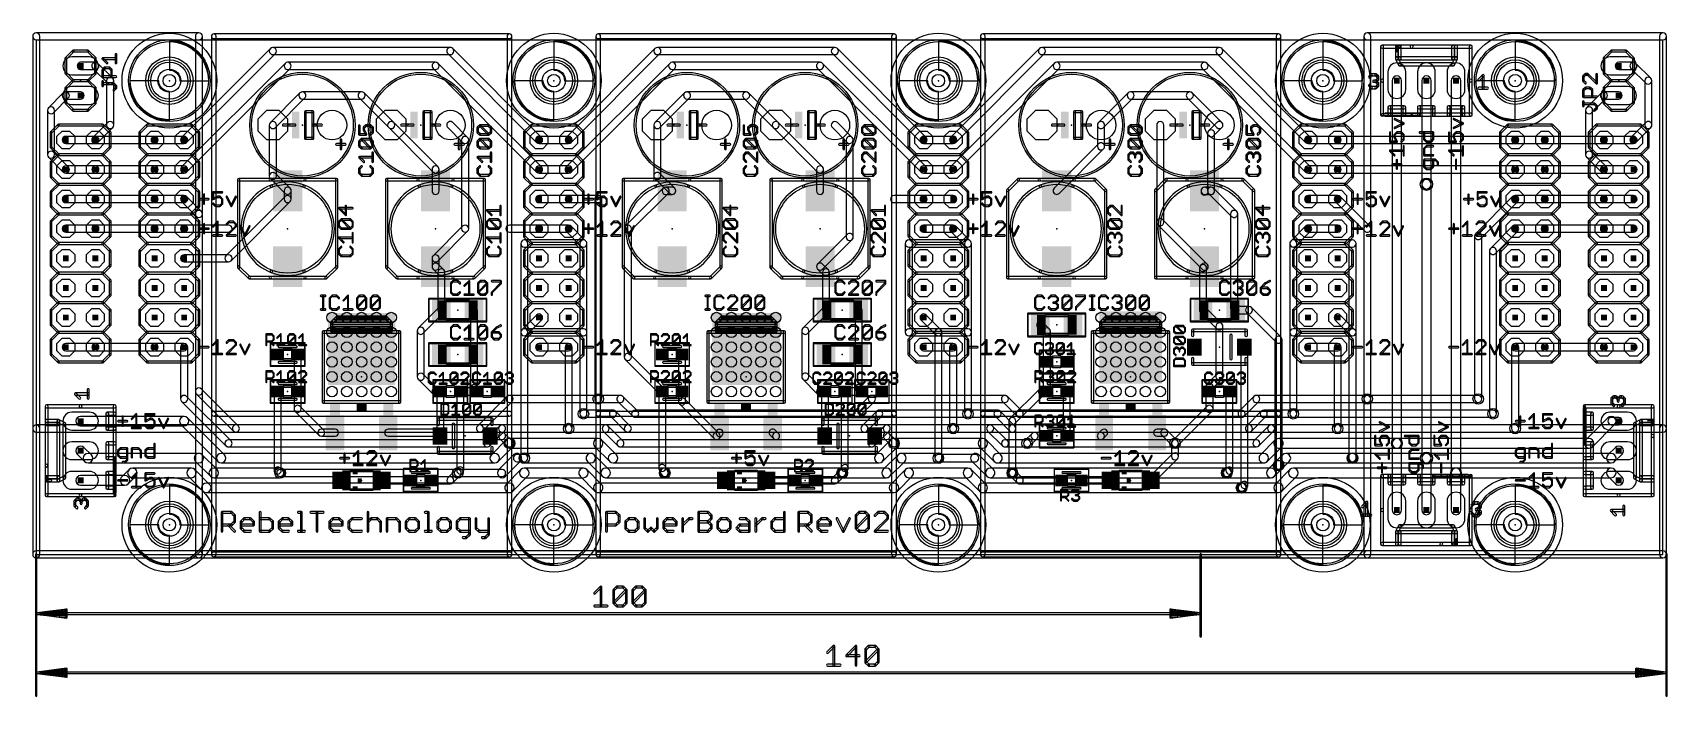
# Model space of a CAD drawing. Extents: x 0 to 140, y -12 to 45.
import ezdxf

# ---------------------------------------------------------------- set-up
doc = ezdxf.new("R2010")
doc.units = 0
for name, color, linetype in [('1', 14, 'CONTINUOUS'), ('16', 174, 'CONTINUOUS'), ('17', 94, 'CONTINUOUS'), ('18', 94, 'CONTINUOUS'), ('20', 178, 'CONTINUOUS'), ('21', 251, 'CONTINUOUS'), ('23', 178, 'CONTINUOUS'), ('25', 251, 'CONTINUOUS'), ('39', 14, 'CONTINUOUS'), ('40', 174, 'CONTINUOUS'), ('41', 14, 'CONTINUOUS'), ('42', 174, 'CONTINUOUS'), ('43', 94, 'CONTINUOUS'), ('47', 251, 'CONTINUOUS'), ('51', 251, 'CONTINUOUS')]:
    doc.layers.add(name, color=color, linetype=linetype)

# ---------------------------------------------------------------- blocks, each defined once
blk = doc.blocks.new('RECT')
blk.add_solid([(-0.5, -0.5), (0.5, -0.5), (-0.5, 0.5), (0.5, 0.5)])
blk = doc.blocks.new('ROUNDP')
blk.add_circle((0, 0), 0.5)
blk = doc.blocks.new('OCTAGONP')
blk.add_lwpolyline([(-0.5, -0.2071), (-0.5, 0.2071), (-0.2071, 0.5), (0.2071, 0.5), (0.5, 0.2071), (0.5, -0.2071), (0.2071, -0.5), (-0.2071, -0.5)], close=True)
blk = doc.blocks.new('LONGP100')
blk.add_lwpolyline([(-0.5, -0.5), (0.5, -0.5, 1), (0.5, 0.5), (-0.5, 0.5, 1)], format="xyb", close=True)
blk = doc.blocks.new('ROUNDV')
blk.add_circle((0, 0), 0.5)

msp = doc.modelspace()

# ---------------------------------------------------------------- linework, layer by layer
at = {"layer": '1'}
for points in [[(15.0368, 44.45), (15.0368, 0, 1), (15.4432, 0), (15.4432, 44.45, 1)], [(40.64, 44.6532), (15.24, 44.6532, 1), (15.24, 44.2468), (40.64, 44.2468, 1)], [(40.8432, 0), (40.8432, 44.45, 1), (40.4368, 44.45), (40.4368, 0, 1)], [(48.0568, 44.45), (48.0568, 0, 1), (48.4632, 0), (48.4632, 44.45, 1)], [(73.66, 44.6532), (48.26, 44.6532, 1), (48.26, 44.2468), (73.66, 44.2468, 1)], [(73.8632, 0), (73.8632, 44.45, 1), (73.4568, 44.45), (73.4568, 0, 1)], [(81.0768, 44.45), (81.0768, 0, 1), (81.4832, 0), (81.4832, 44.45, 1)], [(106.68, 44.6532), (81.28, 44.6532, 1), (81.28, 44.2468), (106.68, 44.2468, 1)], [(106.8832, 0), (106.8832, 44.45, 1), (106.4768, 44.45), (106.4768, 0, 1)], [(3.81, 41.6052), (5.08, 41.6052, 1), (5.08, 42.2148), (3.81, 42.2148, 1)], [(4.8645, 41.6945), (6.1345, 40.4245, 1), (6.5655, 40.8555), (5.2955, 42.1255, 1)], [(12.9155, 35.3445), (20.5355, 42.9645, 1), (20.1045, 43.3955), (12.4845, 35.7755, 1)], [(12.9155, 32.8045), (21.8055, 41.6945, 1), (21.3745, 42.1255), (12.4845, 33.2355, 1)], [(20.32, 42.8752), (35.56, 42.8752, 1), (35.56, 43.4848), (20.32, 43.4848, 1)], [(21.59, 41.6052), (34.29, 41.6052, 1), (34.29, 42.2148), (21.59, 42.2148, 1)], [(34.0745, 41.6945), (42.9645, 32.8045, 1), (43.3955, 33.2355), (34.5055, 42.1255, 1)], [(43.3955, 35.7755), (35.7755, 43.3955, 1), (35.3445, 42.9645), (42.9645, 35.3445, 1)], [(45.9355, 35.3445), (53.5555, 42.9645, 1), (53.1245, 43.3955), (45.5045, 35.7755, 1)], [(45.9355, 32.8045), (54.8255, 41.6945, 1), (54.3945, 42.1255), (45.5045, 33.2355, 1)], [(53.34, 42.8752), (68.58, 42.8752, 1), (68.58, 43.4848), (53.34, 43.4848, 1)], [(67.31, 42.2148), (54.61, 42.2148, 1), (54.61, 41.6052), (67.31, 41.6052, 1)], [(76.4155, 33.2355), (67.5255, 42.1255, 1), (67.0945, 41.6945), (75.9845, 32.8045, 1)], [(68.3645, 42.9645), (75.9845, 35.3445, 1), (76.4155, 35.7755), (68.7955, 43.3955, 1)], [(78.9555, 35.3445), (86.5755, 42.9645, 1), (86.1445, 43.3955), (78.5245, 35.7755, 1)], [(78.9555, 32.8045), (87.8455, 41.6945, 1), (87.4145, 42.1255), (78.5245, 33.2355, 1)], [(86.36, 42.8752), (101.6, 42.8752, 1), (101.6, 43.4848), (86.36, 43.4848, 1)], [(87.63, 41.6052), (100.33, 41.6052, 1), (100.33, 42.2148), (87.63, 42.2148, 1)], [(100.1145, 41.6945), (109.0045, 32.8045, 1), (109.4355, 33.2355), (100.5455, 42.1255, 1)], [(101.3845, 42.9645), (109.0045, 35.3445, 1), (109.4355, 35.7755), (101.8155, 43.3955, 1)], [(137.16, 42.2148), (135.89, 42.2148, 1), (135.89, 41.6052), (137.16, 41.6052, 1)], [(138.6455, 40.8555), (137.3755, 42.1255, 1), (136.9445, 41.6945), (138.2145, 40.4245, 1)], [(6.0452, 40.64), (6.0452, 36.83, 1), (6.6548, 36.83), (6.6548, 40.64, 1)], [(117.2464, 9.525), (117.2464, 40.64, 1), (116.4336, 40.64), (116.4336, 9.525, 1)], [(118.9736, 40.64), (118.9736, 31.75, 1), (119.7864, 31.75), (119.7864, 40.64, 1)], [(122.3264, 6.985), (122.3264, 40.64, 1), (121.5136, 40.64), (121.5136, 6.985, 1)], [(138.7348, 36.83), (138.7348, 40.64, 1), (138.1252, 40.64), (138.1252, 36.83, 1)], [(1.4855, 37.8845), (2.7555, 39.1545, 1), (2.3245, 39.5855), (1.0545, 38.3155, 1)], [(2.54, 39.0652), (3.81, 39.0652, 1), (3.81, 39.6748), (2.54, 39.6748, 1)], [(20.5355, 36.6145), (23.0755, 39.1545, 1), (22.6445, 39.5855), (20.1045, 37.0455, 1)], [(22.86, 39.0652), (27.94, 39.0652, 1), (27.94, 39.6748), (22.86, 39.6748, 1)], [(27.7245, 39.1545), (30.2645, 36.6145, 1), (30.6955, 37.0455), (28.1555, 39.5855, 1)], [(53.5555, 36.6145), (56.0955, 39.1545, 1), (55.6645, 39.5855), (53.1245, 37.0455, 1)], [(55.88, 39.0652), (60.96, 39.0652, 1), (60.96, 39.6748), (55.88, 39.6748, 1)], [(60.7445, 39.1545), (63.2845, 36.6145, 1), (63.7155, 37.0455), (61.1755, 39.5855, 1)], [(91.6555, 36.6145), (94.1955, 39.1545, 1), (93.7645, 39.5855), (91.2245, 37.0455, 1)], [(93.98, 39.0652), (99.06, 39.0652, 1), (99.06, 39.6748), (93.98, 39.6748, 1)], [(98.8445, 39.1545), (101.3845, 36.6145, 1), (101.8155, 37.0455), (99.2755, 39.5855, 1)], [(133.5655, 37.8845), (134.8355, 39.1545, 1), (134.4045, 39.5855), (133.1345, 38.3155, 1)], [(134.62, 39.0652), (135.89, 39.0652, 1), (135.89, 39.6748), (134.62, 39.6748, 1)], [(1.5748, 34.29), (1.5748, 38.1, 1), (0.9652, 38.1), (0.9652, 34.29, 1)], [(133.6548, 34.29), (133.6548, 38.1, 1), (133.0452, 38.1), (133.0452, 34.29, 1)], [(6.1345, 37.0455), (4.8645, 35.7755, 1), (5.2955, 35.3445), (6.5655, 36.6145, 1)], [(20.6248, 32.46), (20.6248, 36.83, 1), (20.0152, 36.83), (20.0152, 32.46, 1)], [(30.2645, 36.6145), (34.0745, 32.8045, 1), (34.5055, 33.2355), (30.6955, 37.0455, 1)], [(37.0455, 35.7755), (35.7755, 37.0455, 1), (35.3445, 36.6145), (36.6145, 35.3445, 1)], [(53.6448, 32.46), (53.6448, 36.83, 1), (53.0352, 36.83), (53.0352, 32.46, 1)], [(63.2845, 36.6145), (67.0945, 32.8045, 1), (67.5255, 33.2355), (63.7155, 37.0455, 1)], [(70.0655, 35.7755), (68.7955, 37.0455, 1), (68.3645, 36.6145), (69.6345, 35.3445, 1)], [(91.1352, 36.83), (91.1352, 35, 1), (91.7448, 35), (91.7448, 36.83, 1)], [(96.2152, 36.83), (96.2152, 28.5, 1), (96.8248, 28.5), (96.8248, 36.83, 1)], [(101.1055, 35.9045), (101.8155, 36.6145, 1), (101.3845, 37.0455), (100.6745, 36.3355, 1)], [(137.3755, 35.3445), (138.6455, 36.6145, 1), (138.2145, 37.0455), (136.9445, 35.7755, 1)], [(2.54, 35.2552), (5.08, 35.2552, 1), (5.08, 35.8648), (2.54, 35.8648, 1)], [(5.08, 35.2552), (10.16, 35.2552, 1), (10.16, 35.8648), (5.08, 35.8648, 1)], [(10.16, 35.2552), (12.7, 35.2552, 1), (12.7, 35.8648), (10.16, 35.8648, 1)], [(37.1348, 27.94), (37.1348, 35.56, 1), (36.5252, 35.56), (36.5252, 27.94, 1)], [(45.72, 35.8648), (43.18, 35.8648, 1), (43.18, 35.2552), (45.72, 35.2552, 1)], [(70.1548, 27.23), (70.1548, 35.56, 1), (69.5452, 35.56), (69.5452, 27.23, 1)], [(76.2, 35.2552), (78.74, 35.2552, 1), (78.74, 35.8648), (76.2, 35.8648, 1)], [(91.2245, 35.2155), (87.4145, 31.4055, 1), (87.8455, 30.9745), (91.6555, 34.7845, 1)], [(101.1948, 31.19), (101.1948, 36.12, 1), (100.5852, 36.12), (100.5852, 31.19, 1)], [(111.76, 35.8648), (109.22, 35.8648, 1), (109.22, 35.2552), (111.76, 35.2552, 1)], [(127, 35.2552), (129.54, 35.2552, 1), (129.54, 35.8648), (127, 35.8648, 1)], [(137.16, 35.8648), (134.62, 35.8648, 1), (134.62, 35.2552), (137.16, 35.2552, 1)], [(2.7555, 33.2355), (1.4855, 34.5055, 1), (1.0545, 34.0745), (2.3245, 32.8045, 1)], [(134.8355, 33.2355), (133.5655, 34.5055, 1), (133.1345, 34.0745), (134.4045, 32.8045, 1)], [(2.54, 32.7152), (5.08, 32.7152, 1), (5.08, 33.3248), (2.54, 33.3248, 1)], [(5.08, 32.7152), (10.16, 32.7152, 1), (10.16, 33.3248), (5.08, 33.3248, 1)], [(10.16, 32.7152), (12.7, 32.7152, 1), (12.7, 33.3248), (10.16, 33.3248, 1)], [(20.1045, 32.2445), (21.3745, 30.9745, 1), (21.8055, 31.4055), (20.5355, 32.6755, 1)], [(33.9852, 33.02), (33.9852, 31.19, 1), (34.5948, 31.19), (34.5948, 33.02, 1)], [(43.18, 32.7152), (45.72, 32.7152, 1), (45.72, 33.3248), (43.18, 33.3248, 1)], [(53.1245, 32.2445), (54.3945, 30.9745, 1), (54.8255, 31.4055), (53.5555, 32.6755, 1)], [(67.0052, 33.02), (67.0052, 31.19, 1), (67.6148, 31.19), (67.6148, 33.02, 1)], [(78.74, 33.3248), (76.2, 33.3248, 1), (76.2, 32.7152), (78.74, 32.7152, 1)], [(109.22, 32.7152), (111.76, 32.7152, 1), (111.76, 33.3248), (109.22, 33.3248, 1)], [(127, 32.7152), (129.54, 32.7152, 1), (129.54, 33.3248), (127, 33.3248, 1)], [(129.54, 32.7152), (134.62, 32.7152, 1), (134.62, 33.3248), (129.54, 33.3248, 1)], [(137.16, 33.3248), (134.62, 33.3248, 1), (134.62, 32.7152), (137.16, 32.7152, 1)], [(21.8948, 30.48), (21.8948, 31.19, 1), (21.2852, 31.19), (21.2852, 30.48, 1)], [(53.8345, 31.4055), (50.5845, 28.1555, 1), (51.0155, 27.7245), (54.2655, 30.9745, 1)], [(54.61, 31.4948), (54.05, 31.4948, 1), (54.05, 30.8852), (54.61, 30.8852, 1)], [(100.0252, 31.19), (100.0252, 31.115, 1), (100.6348, 31.115), (100.6348, 31.19, 1)], [(100.33, 30.8852), (100.89, 30.8852, 1), (100.89, 31.4948), (100.33, 31.4948, 1)], [(100.6745, 30.9745), (102.6545, 28.9945, 1), (103.0855, 29.4255), (101.1055, 31.4055, 1)], [(119.7864, 3.81), (119.7864, 31.75, 1), (118.9736, 31.75), (118.9736, 3.81, 1)], [(2.54, 30.1752), (5.08, 30.1752, 1), (5.08, 30.7848), (2.54, 30.7848, 1)], [(5.08, 30.1752), (10.16, 30.1752, 1), (10.16, 30.7848), (5.08, 30.7848, 1)], [(10.16, 30.1752), (12.7, 30.1752, 1), (12.7, 30.7848), (10.16, 30.7848, 1)], [(16.7255, 25.1845), (21.8055, 30.2645, 1), (21.3745, 30.6955), (16.2945, 25.6155, 1)], [(45.72, 30.7848), (43.18, 30.7848, 1), (43.18, 30.1752), (45.72, 30.1752, 1)], [(45.72, 30.1752), (48.26, 30.1752, 1), (48.26, 30.7848), (45.72, 30.7848, 1)], [(47.9552, 30.48), (47.9552, 13.335, 1), (48.5648, 13.335), (48.5648, 30.48, 1)], [(76.2, 30.7848), (73.66, 30.7848, 1), (73.66, 30.1752), (76.2, 30.1752, 1)], [(76.2, 30.1752), (78.74, 30.1752, 1), (78.74, 30.7848), (76.2, 30.7848, 1)], [(102.5652, 29.21), (102.5652, 21.085, 1), (103.1748, 21.085), (103.1748, 29.21, 1)], [(111.76, 30.7848), (109.22, 30.7848, 1), (109.22, 30.1752), (111.76, 30.1752, 1)], [(111.5445, 30.2645), (114.0845, 27.7245, 1), (114.5155, 28.1555), (111.9755, 30.6955, 1)], [(124.0405, 27.0895), (127.2155, 30.2645, 1), (126.7845, 30.6955), (123.6095, 27.5205, 1)], [(127, 30.1752), (129.54, 30.1752, 1), (129.54, 30.7848), (127, 30.7848, 1)], [(129.54, 30.1752), (134.62, 30.1752, 1), (134.62, 30.7848), (129.54, 30.7848, 1)], [(137.16, 30.7848), (134.62, 30.7848, 1), (134.62, 30.1752), (137.16, 30.1752, 1)], [(5.08, 28.2448), (2.54, 28.2448, 1), (2.54, 27.6352), (5.08, 27.6352, 1)], [(10.16, 28.2448), (5.08, 28.2448, 1), (5.08, 27.6352), (10.16, 27.6352, 1)], [(12.7, 28.2448), (10.16, 28.2448, 1), (10.16, 27.6352), (12.7, 27.6352, 1)], [(12.7, 27.6352), (16.51, 27.6352, 1), (16.51, 28.2448), (12.7, 28.2448, 1)], [(34.5055, 25.1845), (37.0455, 27.7245, 1), (36.6145, 28.1555), (34.0745, 25.6155, 1)], [(43.18, 28.2448), (40.64, 28.2448, 1), (40.64, 27.6352), (43.18, 27.6352, 1)], [(43.18, 27.6352), (45.72, 27.6352, 1), (45.72, 28.2448), (43.18, 28.2448, 1)], [(45.5045, 27.7245), (46.7745, 26.4545, 1), (47.2055, 26.8855), (45.9355, 28.1555, 1)], [(50.4952, 27.94), (50.4952, 16.93, 1), (51.1048, 16.93), (51.1048, 27.94, 1)], [(78.74, 28.2448), (76.2, 28.2448, 1), (76.2, 27.6352), (78.74, 27.6352, 1)], [(78.5245, 27.7245), (79.7945, 26.4545, 1), (80.2255, 26.8855), (78.9555, 28.1555, 1)], [(96.3045, 28.2845), (100.1145, 24.4745, 1), (100.5455, 24.9055), (96.7355, 28.7155, 1)], [(109.0045, 28.1555), (107.7345, 26.8855, 1), (108.1655, 26.4545), (109.4355, 27.7245, 1)], [(109.22, 27.6352), (111.76, 27.6352, 1), (111.76, 28.2448), (109.22, 28.2448, 1)], [(113.9952, 27.94), (113.9952, 13.335, 1), (114.6048, 13.335), (114.6048, 27.94, 1)], [(125.3105, 25.8195), (127.2155, 27.7245, 1), (126.7845, 28.1555), (124.8795, 26.2505, 1)], [(127, 27.6352), (129.54, 27.6352, 1), (129.54, 28.2448), (127, 28.2448, 1)], [(129.54, 27.6352), (134.62, 27.6352, 1), (134.62, 28.2448), (129.54, 28.2448, 1)], [(137.16, 28.2448), (134.62, 28.2448, 1), (134.62, 27.6352), (137.16, 27.6352, 1)], [(46.6852, 26.67), (46.6852, 12.065, 1), (47.2948, 12.065), (47.2948, 26.67, 1)], [(69.6345, 27.4455), (67.0945, 24.9055, 1), (67.5255, 24.4745), (70.0655, 27.0145, 1)], [(79.7052, 26.67), (79.7052, 12.065, 1), (80.3148, 12.065), (80.3148, 26.67, 1)], [(107.6452, 26.67), (107.6452, 12.065, 1), (108.2548, 12.065), (108.2548, 26.67, 1)], [(123.5202, 27.305), (123.5202, 13.335, 1), (124.1298, 13.335), (124.1298, 27.305, 1)], [(12.7, 25.0952), (16.51, 25.0952, 1), (16.51, 25.7048), (12.7, 25.7048, 1)], [(34.5948, 24.69), (34.5948, 25.4, 1), (33.9852, 25.4), (33.9852, 24.69, 1)], [(124.7902, 26.035), (124.7902, 12.065, 1), (125.3998, 12.065), (125.3998, 26.035, 1)], [(35.0105, 24.4005), (34.5055, 24.9055, 1), (34.0745, 24.4745), (34.5795, 23.9695, 1)], [(35.0998, 20.955), (35.0998, 24.185, 1), (34.4902, 24.185), (34.4902, 20.955, 1)], [(68.0305, 24.4005), (67.5255, 24.9055, 1), (67.0945, 24.4745), (67.5995, 23.9695, 1)], [(68.1198, 20.955), (68.1198, 24.185, 1), (67.5102, 24.185), (67.5102, 20.955, 1)], [(100.4155, 24.3445), (100.5455, 24.4745, 1), (100.1145, 24.9055), (99.9845, 24.7755, 1)], [(100.5048, 20.955), (100.5048, 24.56, 1), (99.8952, 24.56), (99.8952, 20.955, 1)], [(33.2355, 18.9645), (35.0105, 20.7395, 1), (34.5795, 21.1705), (32.8045, 19.3955, 1)], [(37.2902, 20.955), (37.2902, 17.145, 1), (37.8998, 17.145), (37.8998, 20.955, 1)], [(66.2555, 18.9645), (68.0305, 20.7395, 1), (67.5995, 21.1705), (65.8245, 19.3955, 1)], [(70.3102, 20.955), (70.3102, 17.145, 1), (70.9198, 17.145), (70.9198, 20.955, 1)], [(101.8155, 19.7705), (100.4155, 21.1705, 1), (99.9845, 20.7395), (101.3845, 19.3395, 1)], [(102.6545, 20.8695), (102.7845, 20.7395, 1), (103.2155, 21.1705), (103.0855, 21.3005, 1)], [(104.14, 21.2598), (103, 21.2598, 1), (103, 20.6502), (104.14, 20.6502, 1)], [(106.8955, 18.6305), (104.3555, 21.1705, 1), (103.9245, 20.7395), (106.4645, 18.1995, 1)], [(42.9645, 20.5355), (41.6945, 19.2655, 1), (42.1255, 18.8345), (43.3955, 20.1045, 1)], [(75.9845, 20.1045), (77.2545, 18.8345, 1), (77.6855, 19.2655), (76.4155, 20.5355, 1)], [(86.9955, 19.3505), (86.4455, 19.9005, 1), (86.0145, 19.4695), (86.5645, 18.9195, 1)], [(101.9048, 15.24), (101.9048, 19.555, 1), (101.2952, 19.555), (101.2952, 15.24, 1)], [(113.2455, 19.2655), (111.9755, 20.5355, 1), (111.5445, 20.1045), (112.8145, 18.8345, 1)], [(33.3248, 15.24), (33.3248, 19.18, 1), (32.7152, 19.18), (32.7152, 15.24, 1)], [(41.6052, 19.05), (41.6052, 8.255, 1), (42.2148, 8.255), (42.2148, 19.05, 1)], [(66.3448, 15.24), (66.3448, 19.18, 1), (65.7352, 19.18), (65.7352, 15.24, 1)], [(77.1652, 19.05), (77.1652, 8.255, 1), (77.7748, 8.255), (77.7748, 19.05, 1)], [(87.0848, 16.51), (87.0848, 19.135, 1), (86.4752, 19.135), (86.4752, 16.51, 1)], [(106.9848, 7.62), (106.9848, 18.415, 1), (106.3752, 18.415), (106.3752, 7.62, 1)], [(112.7252, 19.05), (112.7252, 8.255, 1), (113.3348, 8.255), (113.3348, 19.05, 1)], [(5.08, 18.0848), (2.54, 18.0848, 1), (2.54, 17.4752), (5.08, 17.4752, 1)], [(5.08, 17.4752), (10.16, 17.4752, 1), (10.16, 18.0848), (5.08, 18.0848, 1)], [(22.1352, 17.145), (22.1352, 13.97, 1), (22.7448, 13.97), (22.7448, 17.145, 1)], [(37.2902, 17.145), (37.2902, 14.26, 1), (37.8998, 14.26), (37.8998, 17.145, 1)], [(45.4152, 17.78), (45.4152, 10.795, 1), (46.0248, 10.795), (46.0248, 17.78, 1)], [(50.5845, 16.7145), (53.5445, 13.7545, 1), (53.9755, 14.1855), (51.0155, 17.1455, 1)], [(55.1552, 17.145), (55.1552, 13.97, 1), (55.7648, 13.97), (55.7648, 17.145, 1)], [(70.3102, 17.145), (70.3102, 14.26, 1), (70.9198, 14.26), (70.9198, 17.145, 1)], [(78.4352, 17.78), (78.4352, 10.795, 1), (79.0448, 10.795), (79.0448, 17.78, 1)], [(103.4452, 17.78), (103.4452, 5.96, 1), (104.0548, 5.96), (104.0548, 17.78, 1)], [(111.4552, 17.78), (111.4552, 10.795, 1), (112.0648, 10.795), (112.0648, 17.78, 1)], [(129.54, 18.0848), (127, 18.0848, 1), (127, 17.4752), (129.54, 17.4752, 1)], [(127.3048, 10.795), (127.3048, 17.78, 1), (126.6952, 17.78), (126.6952, 10.795, 1)], [(129.54, 17.4752), (134.62, 17.4752, 1), (134.62, 18.0848), (129.54, 18.0848, 1)], [(137.16, 18.0848), (134.62, 18.0848, 1), (134.62, 17.4752), (137.16, 17.4752, 1)], [(34.5055, 14.1855), (33.2355, 15.4555, 1), (32.8045, 15.0245), (34.0745, 13.7545, 1)], [(67.5255, 14.1855), (66.2555, 15.4555, 1), (65.8245, 15.0245), (67.0945, 13.7545, 1)], [(86.4752, 16.51), (86.4752, 13.97, 1), (87.0848, 13.97), (87.0848, 16.51, 1)], [(100.9655, 14.1745), (101.8155, 15.0245, 1), (101.3845, 15.4555), (100.5345, 14.6055, 1)], [(20.4352, 13.97), (20.4352, 7.2, 1), (21.0448, 7.2), (21.0448, 13.97, 1)], [(22.1352, 13.97), (22.1352, 12.485, 1), (22.7448, 12.485), (22.7448, 13.97, 1)], [(34.71, 14.2748), (34.29, 14.2748, 1), (34.29, 13.6652), (34.71, 13.6652, 1)], [(34.4052, 13.97), (34.4052, 10.19, 1), (35.0148, 10.19), (35.0148, 13.97, 1)], [(36.41, 13.6652), (37.885, 13.6652, 1), (37.885, 14.2748), (36.41, 14.2748, 1)], [(36.1052, 13.97), (36.1052, 7.2, 1), (36.7148, 7.2), (36.7148, 13.97, 1)], [(37.3795, 14.0445), (37.6695, 13.7545, 1), (38.1005, 14.1855), (37.8105, 14.4755, 1)], [(53.4552, 13.97), (53.4552, 7.405, 1), (54.0648, 7.405), (54.0648, 13.97, 1)], [(55.1552, 13.97), (55.1552, 13.12, 1), (55.7648, 13.12), (55.7648, 13.97, 1)], [(67.73, 14.2748), (67.31, 14.2748, 1), (67.31, 13.6652), (67.73, 13.6652, 1)], [(67.4252, 13.97), (67.4252, 10.19, 1), (68.0348, 10.19), (68.0348, 13.97, 1)], [(69.1252, 13.97), (69.1252, 7.405, 1), (69.7348, 7.405), (69.7348, 13.97, 1)], [(70.905, 14.2748), (69.43, 14.2748, 1), (69.43, 13.6652), (70.905, 13.6652, 1)], [(70.3995, 14.0445), (70.6895, 13.7545, 1), (71.1205, 14.1855), (70.8305, 14.4755, 1)], [(86.1445, 14.1855), (83.6045, 11.6455, 1), (84.0355, 11.2145), (86.5755, 13.7545, 1)], [(86.78, 14.2748), (86.36, 14.2748, 1), (86.36, 13.6652), (86.78, 13.6652, 1)], [(88.7848, 10.16), (88.7848, 13.97, 1), (88.1752, 13.97), (88.1752, 10.16, 1)], [(101.0548, 13.97), (101.0548, 14.39, 1), (100.4452, 14.39), (100.4452, 13.97, 1)], [(100.4452, 13.97), (100.4452, 12.485, 1), (101.0548, 12.485), (101.0548, 13.97, 1)], [(102.1452, 13.97), (102.1452, 7.2, 1), (102.7548, 7.2), (102.7548, 13.97, 1)], [(24.7005, 10.6555), (22.6555, 12.7005, 1), (22.2245, 12.2695), (24.2695, 10.2245, 1)], [(55.2445, 12.9045), (58.2045, 9.9445, 1), (58.6355, 10.3755), (55.6755, 13.3355, 1)], [(100.5345, 12.7005), (97.5745, 9.7405, 1), (98.0055, 9.3095), (100.9655, 12.2695, 1)], [(83.5152, 11.43), (83.5152, 6.985, 1), (84.1248, 6.985), (84.1248, 11.43, 1)], [(25.66, 10.7448), (24.485, 10.7448, 1), (24.485, 10.1352), (25.66, 10.1352, 1)], [(30.22, 10.1352), (34.4, 10.1352, 1), (34.4, 10.7448), (30.22, 10.7448, 1)], [(34.1845, 10.2245), (34.4645, 9.9445, 1), (34.8955, 10.3755), (34.6155, 10.6555, 1)], [(34.4945, 10.4055), (34.4645, 10.3755, 1), (34.8955, 9.9445), (34.9255, 9.9745, 1)], [(38.98, 9.8552), (40.005, 9.8552, 1), (40.005, 10.4648), (38.98, 10.4648, 1)], [(39.7895, 9.9445), (40.4245, 9.3095, 1), (40.8555, 9.7405), (40.2205, 10.3755, 1)], [(58.4645, 10.6355), (58.2045, 10.3755, 1), (58.6355, 9.9445), (58.8955, 10.2045, 1)], [(58.3752, 10.44), (58.3752, 10.42, 1), (58.9848, 10.42), (58.9848, 10.44, 1)], [(63.7355, 10.3755), (63.4555, 10.6555, 1), (63.0245, 10.2245), (63.3045, 9.9445, 1)], [(67.7, 10.4648), (63.52, 10.4648, 1), (63.52, 9.8552), (67.7, 9.8552, 1)], [(67.5145, 10.4055), (67.4845, 10.3755, 1), (67.9155, 9.9445), (67.9455, 9.9745, 1)], [(72, 9.8552), (73.025, 9.8552, 1), (73.025, 10.4648), (72, 10.4648, 1)], [(72.8095, 9.9445), (73.4445, 9.3095, 1), (73.8755, 9.7405), (73.2405, 10.3755, 1)], [(85.5095, 10.3755), (84.8745, 9.7405, 1), (85.3055, 9.3095), (85.9405, 9.9445, 1)], [(86.78, 10.4648), (85.725, 10.4648, 1), (85.725, 9.8552), (86.78, 9.8552, 1)], [(88.48, 9.8552), (91.42, 9.8552, 1), (91.42, 10.4648), (88.48, 10.4648, 1)], [(91.6355, 9.9445), (91.9155, 10.2245, 1), (91.4845, 10.6555), (91.2045, 10.3755, 1)], [(96.26, 10.1352), (96.875, 10.1352, 1), (96.875, 10.7448), (96.26, 10.7448, 1)], [(96.6595, 10.2245), (97.5745, 9.3095, 1), (98.0055, 9.7405), (97.0905, 10.6555, 1)], [(97.4852, 9.525), (97.4852, 8.41, 1), (98.0948, 8.41), (98.0948, 9.525, 1)], [(117.2464, 3.81), (117.2464, 9.525, 1), (116.4336, 9.525), (116.4336, 3.81, 1)], [(97.5745, 8.6255), (95.5145, 6.5655, 1), (95.9455, 6.1345), (98.0055, 8.1945, 1)], [(20.5245, 6.9845), (20.7395, 6.7695, 1), (21.1705, 7.2005), (20.9555, 7.4155, 1)], [(35.7755, 6.1345), (36.4105, 6.7695, 1), (35.9795, 7.2005), (35.3445, 6.5655, 1)], [(36.1945, 7.4155), (35.9795, 7.2005, 1), (36.4105, 6.7695), (36.6255, 6.9845, 1)], [(53.4887, 7.2661), (53.7037, 6.8461, 1), (54.2463, 7.1239), (54.0313, 7.5439, 1)], [(68.7955, 6.1345), (69.4305, 6.7695, 1), (68.9995, 7.2005), (68.3645, 6.5655, 1)], [(69.1587, 7.5439), (68.9437, 7.1239, 1), (69.4863, 6.8461), (69.7013, 7.2661, 1)], [(84.6705, 6.5655), (84.0355, 7.2005, 1), (83.6045, 6.7695), (84.2395, 6.1345, 1)], [(102.2345, 7.4155), (102.0195, 7.2005, 1), (102.4505, 6.7695), (102.6655, 6.9845, 1)], [(122.3264, 3.81), (122.3264, 6.985, 1), (121.5136, 6.985), (121.5136, 3.81, 1)], [(29.69, 6.0452), (32.17, 6.0452, 1), (32.17, 6.6548), (29.69, 6.6548, 1)], [(33.87, 6.0452), (35.56, 6.0452, 1), (35.56, 6.6548), (33.87, 6.6548, 1)], [(62.71, 6.0452), (65.19, 6.0452, 1), (65.19, 6.6548), (62.71, 6.6548, 1)], [(66.89, 6.0452), (68.58, 6.0452, 1), (68.58, 6.6548), (66.89, 6.6548, 1)], [(88.05, 6.6548), (84.455, 6.6548, 1), (84.455, 6.0452), (88.05, 6.0452, 1)], [(89.75, 6.0452), (92.23, 6.0452, 1), (92.23, 6.6548), (89.75, 6.6548, 1)], [(103.5345, 6.1755), (103.2895, 5.9305, 1), (103.7205, 5.4995), (103.9655, 5.7445, 1)], [(15.24, -0.2032), (40.64, -0.2032, 1), (40.64, 0.2032), (15.24, 0.2032, 1)], [(48.26, -0.2032), (73.66, -0.2032, 1), (73.66, 0.2032), (48.26, 0.2032, 1)], [(81.28, -0.2032), (106.68, -0.2032, 1), (106.68, 0.2032), (81.28, 0.2032, 1)]]:
    msp.add_lwpolyline(points, format="xyb", close=True, dxfattribs=at)
at = {"layer": '16'}
for points in [[(-0.3048, 44.45), (-0.3048, 0, 1), (0.3048, 0), (0.3048, 44.45, 1)], [(13.97, 44.7548), (0, 44.7548, 1), (0, 44.1452), (13.97, 44.1452, 1)], [(14.2748, 0), (14.2748, 44.45, 1), (13.6652, 44.45), (13.6652, 0, 1)], [(15.0368, 44.45), (15.0368, 12.065, 1), (15.4432, 12.065), (15.4432, 44.45, 1)], [(40.64, 44.6532), (15.24, 44.6532, 1), (15.24, 44.2468), (40.64, 44.2468, 1)], [(40.8432, 12.065), (40.8432, 44.45, 1), (40.4368, 44.45), (40.4368, 12.065, 1)], [(48.0568, 44.45), (48.0568, 12.065, 1), (48.4632, 12.065), (48.4632, 44.45, 1)], [(73.66, 44.6532), (48.26, 44.6532, 1), (48.26, 44.2468), (73.66, 44.2468, 1)], [(73.8632, 12.065), (73.8632, 44.45, 1), (73.4568, 44.45), (73.4568, 12.065, 1)], [(81.0768, 44.45), (81.0768, 12.065, 1), (81.4832, 12.065), (81.4832, 44.45, 1)], [(106.68, 44.6532), (81.28, 44.6532, 1), (81.28, 44.2468), (106.68, 44.2468, 1)], [(106.8832, 12.065), (106.8832, 44.45, 1), (106.4768, 44.45), (106.4768, 12.065, 1)], [(113.9952, 44.45), (113.9952, 0, 1), (114.6048, 0), (114.6048, 44.45, 1)], [(139.7, 44.7548), (114.3, 44.7548, 1), (114.3, 44.1452), (139.7, 44.1452, 1)], [(140.0048, 0), (140.0048, 44.45, 1), (139.3952, 44.45), (139.3952, 0, 1)], [(111.76, 35.2552), (127, 35.2552, 1), (127, 35.8648), (111.76, 35.8648, 1)], [(129.54, 35.2552), (134.62, 35.2552, 1), (134.62, 35.8648), (129.54, 35.8648, 1)], [(111.76, 32.7152), (127, 32.7152, 1), (127, 33.3248), (111.76, 33.3248, 1)], [(12.4845, 30.2645), (13.7545, 28.9945, 1), (14.1855, 29.4255), (12.9155, 30.6955, 1)], [(13.6652, 29.21), (13.6652, 13.97, 1), (14.2748, 13.97), (14.2748, 29.21, 1)], [(41.91, 26.3652), (46.99, 26.3652, 1), (46.99, 26.9748), (41.91, 26.9748, 1)], [(42.2148, 19.05), (42.2148, 26.67, 1), (41.6052, 26.67), (41.6052, 19.05, 1)], [(46.6852, 26.67), (46.6852, 19.05, 1), (47.2948, 19.05), (47.2948, 26.67, 1)], [(74.93, 26.3652), (80.01, 26.3652, 1), (80.01, 26.9748), (74.93, 26.9748, 1)], [(75.2348, 19.05), (75.2348, 26.67, 1), (74.6252, 26.67), (74.6252, 19.05, 1)], [(79.7052, 26.67), (79.7052, 19.05, 1), (80.3148, 19.05), (80.3148, 26.67, 1)], [(107.95, 26.3652), (113.03, 26.3652, 1), (113.03, 26.9748), (107.95, 26.9748, 1)], [(108.2548, 19.05), (108.2548, 26.67, 1), (107.6452, 26.67), (107.6452, 19.05, 1)], [(112.7252, 26.67), (112.7252, 19.05, 1), (113.3348, 19.05), (113.3348, 26.67, 1)], [(46.99, 19.3548), (41.91, 19.3548, 1), (41.91, 18.7452), (46.99, 18.7452, 1)], [(80.01, 19.3548), (74.93, 19.3548, 1), (74.93, 18.7452), (80.01, 18.7452, 1)], [(113.03, 19.3548), (107.95, 19.3548, 1), (107.95, 18.7452), (113.03, 18.7452, 1)], [(10.16, 17.4752), (12.7, 17.4752, 1), (12.7, 18.0848), (10.16, 18.0848, 1)], [(12.3952, 17.78), (12.3952, 13.335, 1), (13.0048, 13.335), (13.0048, 17.78, 1)], [(45.72, 18.0848), (43.18, 18.0848, 1), (43.18, 17.4752), (45.72, 17.4752, 1)], [(78.74, 18.0848), (76.2, 18.0848, 1), (76.2, 17.4752), (78.74, 17.4752, 1)], [(111.76, 18.0848), (109.22, 18.0848, 1), (109.22, 17.4752), (111.76, 17.4752, 1)], [(13.7545, 13.7545), (16.9295, 10.5795, 1), (17.3605, 11.0105), (14.1855, 14.1855, 1)], [(12.4845, 13.1195), (16.2945, 9.3095, 1), (16.7255, 9.7405), (12.9155, 13.5505, 1)], [(38.3155, 10.5795), (40.8555, 13.1195, 1), (40.4245, 13.5505), (37.8845, 11.0105, 1)], [(40.64, 13.0302), (48.26, 13.0302, 1), (48.26, 13.6398), (40.64, 13.6398, 1)], [(50.165, 13.6398), (48.26, 13.6398, 1), (48.26, 13.0302), (50.165, 13.0302, 1)], [(49.9495, 13.1195), (51.2195, 11.8495, 1), (51.6505, 12.2805), (50.3805, 13.5505, 1)], [(70.7005, 11.8495), (71.9705, 13.1195, 1), (71.5395, 13.5505), (70.2695, 12.2805, 1)], [(71.755, 13.0302), (83.185, 13.0302, 1), (83.185, 13.6398), (71.755, 13.6398, 1)], [(82.9695, 13.1195), (84.2395, 11.8495, 1), (84.6705, 12.2805), (83.4005, 13.5505, 1)], [(103.7205, 11.8495), (104.9905, 13.1195, 1), (104.5595, 13.5505), (103.2895, 12.2805, 1)], [(114.3, 13.6398), (104.775, 13.6398, 1), (104.775, 13.0302), (114.3, 13.0302, 1)], [(123.825, 13.6398), (114.3, 13.6398, 1), (114.3, 13.0302), (123.825, 13.0302, 1)], [(3.81, 11.0236), (12.7, 11.0236, 1), (12.7, 11.8364), (3.81, 11.8364, 1)], [(12.4126, 11.1426), (15.5876, 7.9676, 1), (16.1624, 8.5424), (12.9874, 11.7174, 1)], [(15.24, 11.8618), (40.64, 11.8618, 1), (40.64, 12.2682), (15.24, 12.2682, 1)], [(46.99, 11.7602), (49.53, 11.7602, 1), (49.53, 12.3698), (46.99, 12.3698, 1)], [(48.26, 11.8618), (73.66, 11.8618, 1), (73.66, 12.2682), (48.26, 12.2682, 1)], [(49.3145, 11.8495), (50.5845, 10.5795, 1), (51.0155, 11.0105), (49.7455, 12.2805, 1)], [(51.435, 11.7602), (70.485, 11.7602, 1), (70.485, 12.3698), (51.435, 12.3698, 1)], [(71.3355, 10.5795), (72.6055, 11.8495, 1), (72.1745, 12.2805), (70.9045, 11.0105, 1)], [(72.39, 11.7602), (80.01, 11.7602, 1), (80.01, 12.3698), (72.39, 12.3698, 1)], [(80.01, 11.7602), (82.55, 11.7602, 1), (82.55, 12.3698), (80.01, 12.3698, 1)], [(81.28, 11.8618), (106.68, 11.8618, 1), (106.68, 12.2682), (81.28, 12.2682, 1)], [(82.3345, 11.8495), (83.6045, 10.5795, 1), (84.0355, 11.0105), (82.7655, 12.2805, 1)], [(84.455, 11.7602), (103.505, 11.7602, 1), (103.505, 12.3698), (84.455, 12.3698, 1)], [(105.1945, 12.2805), (103.9245, 11.0105, 1), (104.3555, 10.5795), (105.6255, 11.8495, 1)], [(107.95, 12.3698), (105.41, 12.3698, 1), (105.41, 11.7602), (107.95, 11.7602, 1)], [(125.095, 12.3698), (107.95, 12.3698, 1), (107.95, 11.7602), (125.095, 11.7602, 1)], [(133.6374, 9.2376), (135.5424, 11.1426, 1), (134.9676, 11.7174), (133.0626, 9.8124, 1)], [(135.255, 11.1252), (135.89, 11.1252, 1), (135.89, 11.7348), (135.255, 11.7348, 1)], [(-0.3048, 10.795), (-0.3048, 0, 1), (0.3048, 0), (0.3048, 10.795, 1)], [(139.7, 11.0998), (0, 11.0998, 1), (0, 10.4902), (139.7, 10.4902, 1)], [(16.51, 9.2202), (38.735, 9.2202, 1), (38.735, 9.8298), (16.51, 9.8298, 1)], [(17.145, 10.4902), (38.1, 10.4902, 1), (38.1, 11.0998), (17.145, 11.0998, 1)], [(38.9505, 9.3095), (40.2205, 10.5795, 1), (39.7895, 11.0105), (38.5195, 9.7405, 1)], [(39.6574, 7.9676), (40.9274, 9.2376, 1), (40.3526, 9.8124), (39.0826, 8.5424, 1)], [(40.005, 10.4902), (45.72, 10.4902, 1), (45.72, 11.0998), (40.005, 11.0998, 1)], [(40.64, 9.1186), (48.26, 9.1186, 1), (48.26, 9.9314), (40.64, 9.9314, 1)], [(45.72, 10.4902), (48.895, 10.4902, 1), (48.895, 11.0998), (45.72, 11.0998, 1)], [(47.9726, 9.2376), (49.2426, 7.9676, 1), (49.8174, 8.5424), (48.5474, 9.8124, 1)], [(48.6795, 10.5795), (49.9495, 9.3095, 1), (50.3805, 9.7405), (49.1105, 11.0105, 1)], [(50.165, 9.2202), (71.755, 9.2202, 1), (71.755, 9.8298), (50.165, 9.8298, 1)], [(50.8, 10.4902), (71.12, 10.4902, 1), (71.12, 11.0998), (50.8, 11.0998, 1)], [(71.9705, 9.3095), (73.2405, 10.5795, 1), (72.8095, 11.0105), (71.5395, 9.7405, 1)], [(72.6774, 7.9676), (73.9474, 9.2376, 1), (73.3726, 9.8124), (72.1026, 8.5424, 1)], [(73.025, 10.4902), (78.74, 10.4902, 1), (78.74, 11.0998), (73.025, 11.0998, 1)], [(73.66, 9.1186), (81.28, 9.1186, 1), (81.28, 9.9314), (73.66, 9.9314, 1)], [(78.74, 10.4902), (81.915, 10.4902, 1), (81.915, 11.0998), (78.74, 11.0998, 1)], [(80.9926, 9.2376), (82.2626, 7.9676, 1), (82.8374, 8.5424), (81.5674, 9.8124, 1)], [(81.6995, 10.5795), (82.9695, 9.3095, 1), (83.4005, 9.7405), (82.1305, 11.0105, 1)], [(83.185, 9.2202), (85.09, 9.2202, 1), (85.09, 9.8298), (83.185, 9.8298, 1)], [(104.14, 11.0998), (83.82, 11.0998, 1), (83.82, 10.4902), (104.14, 10.4902, 1)], [(85.09, 9.2202), (97.79, 9.2202, 1), (97.79, 9.8298), (85.09, 9.8298, 1)], [(97.79, 9.2202), (104.775, 9.2202, 1), (104.775, 9.8298), (97.79, 9.8298, 1)], [(104.9905, 9.3095), (106.2605, 10.5795, 1), (105.8295, 11.0105), (104.5595, 9.7405, 1)], [(105.6974, 7.9676), (106.9674, 9.2376, 1), (106.3926, 9.8124), (105.1226, 8.5424, 1)], [(106.045, 10.4902), (111.76, 10.4902, 1), (111.76, 11.0998), (106.045, 11.0998, 1)], [(106.68, 9.1186), (116.84, 9.1186, 1), (116.84, 9.9314), (106.68, 9.9314, 1)], [(127, 11.0998), (111.76, 11.0998, 1), (111.76, 10.4902), (127, 10.4902, 1)], [(116.84, 9.1186), (133.35, 9.1186, 1), (133.35, 9.9314), (116.84, 9.9314, 1)], [(140.0048, 0), (140.0048, 10.795, 1), (139.3952, 10.795), (139.3952, 0, 1)], [(3.5226, 8.6026), (4.1576, 7.9676, 1), (4.7324, 8.5424), (4.0974, 9.1774, 1)], [(4.445, 7.8486), (13.97, 7.8486, 1), (13.97, 8.6614), (4.445, 8.6614, 1)], [(13.6826, 7.9676), (14.9526, 6.6976, 1), (15.5274, 7.2724), (14.2574, 8.5424, 1)], [(15.875, 7.8486), (39.37, 7.8486, 1), (39.37, 8.6614), (15.875, 8.6614, 1)], [(40.2924, 6.6976), (41.5624, 7.9676, 1), (40.9876, 8.5424), (39.7176, 7.2724, 1)], [(41.275, 7.9502), (41.91, 7.9502, 1), (41.91, 8.5598), (41.275, 8.5598, 1)], [(41.91, 7.8486), (47.625, 7.8486, 1), (47.625, 8.6614), (41.91, 8.6614, 1)], [(47.3376, 7.9676), (48.6076, 6.6976, 1), (49.1824, 7.2724), (47.9124, 8.5424, 1)], [(49.53, 7.8486), (72.39, 7.8486, 1), (72.39, 8.6614), (49.53, 8.6614, 1)], [(73.3124, 6.6976), (74.5824, 7.9676, 1), (74.0076, 8.5424), (72.7376, 7.2724, 1)], [(74.295, 7.8486), (77.47, 7.8486, 1), (77.47, 8.6614), (74.295, 8.6614, 1)], [(77.47, 7.9502), (80.645, 7.9502, 1), (80.645, 8.5598), (77.47, 8.5598, 1)], [(80.3576, 7.9676), (81.6276, 6.6976, 1), (82.2024, 7.2724), (80.9324, 8.5424, 1)], [(82.55, 7.8486), (105.41, 7.8486, 1), (105.41, 8.6614), (82.55, 8.6614, 1)], [(106.9674, 7.3326), (107.6024, 7.9676, 1), (107.0276, 8.5424), (106.3926, 7.9074, 1)], [(107.315, 7.8486), (113.03, 7.8486, 1), (113.03, 8.6614), (107.315, 8.6614, 1)], [(113.03, 7.8486), (119.38, 7.8486, 1), (119.38, 8.6614), (113.03, 8.6614, 1)], [(119.38, 7.8486), (135.255, 7.8486, 1), (135.255, 8.6614), (119.38, 8.6614, 1)], [(135.5424, 7.9676), (136.1774, 8.6026, 1), (135.6026, 9.1774), (134.9676, 8.5424, 1)], [(7.9074, 6.0626), (8.5424, 6.6976, 1), (7.9676, 7.2724), (7.3326, 6.6374, 1)], [(8.255, 6.5786), (13.335, 6.5786, 1), (13.335, 7.3914), (8.255, 7.3914, 1)], [(13.0476, 6.6976), (14.3176, 5.4276, 1), (14.8924, 6.0024), (13.6224, 7.2724, 1)], [(15.24, 6.5786), (20.955, 6.5786, 1), (20.955, 7.3914), (15.24, 7.3914, 1)], [(20.955, 6.6802), (36.195, 6.6802, 1), (36.195, 7.2898), (20.955, 7.2898, 1)], [(36.195, 6.6802), (40.005, 6.6802, 1), (40.005, 7.2898), (36.195, 7.2898, 1)], [(40.9274, 5.4276), (42.1974, 6.6976, 1), (41.6226, 7.2724), (40.3526, 6.0024, 1)], [(41.91, 6.5786), (46.99, 6.5786, 1), (46.99, 7.3914), (41.91, 7.3914, 1)], [(46.7026, 6.6976), (47.9726, 5.4276, 1), (48.5474, 6.0024), (47.2774, 7.2724, 1)], [(48.895, 6.5786), (53.975, 6.5786, 1), (53.975, 7.3914), (48.895, 7.3914, 1)], [(53.975, 6.5786), (69.215, 6.5786, 1), (69.215, 7.3914), (53.975, 7.3914, 1)], [(69.215, 6.5786), (73.025, 6.5786, 1), (73.025, 7.3914), (69.215, 7.3914, 1)], [(73.9474, 5.4276), (75.2174, 6.6976, 1), (74.6426, 7.2724), (73.3726, 6.0024, 1)], [(74.93, 6.5786), (80.01, 6.5786, 1), (80.01, 7.3914), (74.93, 7.3914, 1)], [(79.7226, 6.6976), (80.9926, 5.4276, 1), (81.5674, 6.0024), (80.2974, 7.2724, 1)], [(81.915, 6.5786), (83.82, 6.5786, 1), (83.82, 7.3914), (81.915, 7.3914, 1)], [(83.82, 6.5786), (102.235, 6.5786, 1), (102.235, 7.3914), (83.82, 7.3914, 1)], [(102.235, 6.5786), (106.045, 6.5786, 1), (106.045, 7.3914), (102.235, 7.3914, 1)], [(106.3324, 6.6976), (106.9674, 7.3326, 1), (106.3926, 7.9074), (105.7576, 7.2724, 1)], [(106.9674, 5.4276), (108.2374, 6.6976, 1), (107.6626, 7.2724), (106.3926, 6.0024, 1)], [(107.95, 6.5786), (121.92, 6.5786, 1), (121.92, 7.3914), (107.95, 7.3914, 1)], [(121.92, 6.5786), (135.255, 6.5786, 1), (135.255, 7.3914), (121.92, 7.3914, 1)], [(134.9676, 6.6976), (135.6026, 6.0626, 1), (136.1774, 6.6374), (135.5424, 7.2724, 1)], [(3.81, 5.9436), (7.62, 5.9436, 1), (7.62, 6.7564), (3.81, 6.7564, 1)], [(14.605, 5.3086), (40.64, 5.3086, 1), (40.64, 6.1214), (14.605, 6.1214, 1)], [(48.26, 5.3086), (73.66, 5.3086, 1), (73.66, 6.1214), (48.26, 6.1214, 1)], [(81.28, 5.3086), (103.505, 5.3086, 1), (103.505, 6.1214), (81.28, 6.1214, 1)], [(103.505, 5.3086), (106.68, 5.3086, 1), (106.68, 6.1214), (103.505, 6.1214, 1)], [(0, -0.3048), (139.7, -0.3048, 1), (139.7, 0.3048), (0, 0.3048, 1)], [(0, -0.3048), (13.97, -0.3048, 1), (13.97, 0.3048), (0, 0.3048, 1)], [(114.3, -0.3048), (139.7, -0.3048, 1), (139.7, 0.3048), (114.3, 0.3048, 1)]]:
    msp.add_lwpolyline(points, format="xyb", close=True, dxfattribs=at)
at = {"layer": '20'}
for p, q in [((139.6746, 44.12), (0, 44.12)), ((0, 44.12), (0, 0)), ((139.6746, 0), (139.6746, 44.12)), ((0, 0), (139.6746, 0))]:
    msp.add_line(p, q, dxfattribs=at)
for centre in [(11.43, 40.64), (44.45, 40.64), (77.47, 40.64), (110.49, 40.64), (127, 40.64), (11.43, 2.54), (44.45, 2.54), (77.47, 2.54), (110.49, 2.54), (127, 2.54)]:
    msp.add_circle(centre, 1.6, dxfattribs=at)
at = {"layer": '21'}
for points in [[(115.697, 40.64), (115.697, 43.561, 1), (115.443, 43.561), (115.443, 40.64, 1)], [(115.57, 43.434), (116.84, 43.434, 1), (116.84, 43.688), (115.57, 43.688, 1)], [(116.84, 43.434), (118.11, 43.434, 1), (118.11, 43.688), (116.84, 43.688, 1)], [(116.967, 42.545), (116.967, 43.561, 1), (116.713, 43.561), (116.713, 42.545, 1)], [(116.9035, 43.18), (116.9035, 43.561, 1), (116.7765, 43.561), (116.7765, 43.18, 1)], [(117.094, 43.6245), (116.84, 43.6245, 1), (116.84, 43.4975), (117.094, 43.4975, 1)], [(116.967, 43.561), (116.967, 42.545, 1), (117.221, 42.545), (117.221, 43.561, 1)], [(123.19, 43.688), (118.11, 43.688, 1), (118.11, 43.434), (123.19, 43.434, 1)], [(121.539, 43.561), (121.539, 42.545, 1), (121.793, 42.545), (121.793, 43.561, 1)], [(122.047, 42.545), (122.047, 43.561, 1), (121.793, 43.561), (121.793, 42.545, 1)], [(123.317, 40.64), (123.317, 43.561, 1), (123.063, 43.561), (123.063, 40.64, 1)], [(3.1211, 43.2339), (2.4861, 42.5989, 1), (2.5939, 42.4911), (3.2289, 43.1261, 1)], [(2.6162, 41.275), (2.6162, 42.545, 1), (2.4638, 42.545), (2.4638, 41.275, 1)], [(4.445, 43.2562), (3.175, 43.2562, 1), (3.175, 43.1038), (4.445, 43.1038, 1)], [(5.1339, 42.5989), (4.4989, 43.2339, 1), (4.3911, 43.1261), (5.0261, 42.4911, 1)], [(5.0038, 42.545), (5.0038, 41.275, 1), (5.1562, 41.275), (5.1562, 42.545, 1)], [(116.84, 42.418), (117.094, 42.418, 1), (117.094, 42.672), (116.84, 42.672, 1)], [(116.7264, 42.4882), (116.9804, 41.9802, 1), (117.2076, 42.0938), (116.9536, 42.6018, 1)], [(117.094, 42.418), (121.666, 42.418, 1), (121.666, 42.672), (117.094, 42.672, 1)], [(117.094, 41.91), (121.666, 41.91, 1), (121.666, 42.164), (117.094, 42.164, 1)], [(121.666, 42.418), (121.92, 42.418, 1), (121.92, 42.672), (121.666, 42.672, 1)], [(121.7796, 41.9802), (122.0336, 42.4882, 1), (121.8064, 42.6018), (121.5524, 42.0938, 1)], [(134.6739, 42.4911), (135.3089, 43.1261, 1), (135.2011, 43.2339), (134.5661, 42.5989, 1)], [(134.6962, 41.275), (134.6962, 42.545, 1), (134.5438, 42.545), (134.5438, 41.275, 1)], [(135.255, 43.1038), (136.525, 43.1038, 1), (136.525, 43.2562), (135.255, 43.2562, 1)], [(136.4711, 43.1261), (137.1061, 42.4911, 1), (137.2139, 42.5989), (136.5789, 43.2339, 1)], [(137.0838, 42.545), (137.0838, 41.275, 1), (137.2362, 41.275), (137.2362, 42.545, 1)], [(3.2289, 40.6939), (2.5939, 41.3289, 1), (2.4861, 41.2211), (3.1211, 40.5861, 1)], [(2.5939, 39.9511), (3.2289, 40.5861, 1), (3.1211, 40.6939), (2.4861, 40.0589, 1)], [(4.445, 40.7162), (3.175, 40.7162, 1), (3.175, 40.5638), (4.445, 40.5638, 1)], [(5.0261, 41.3289), (4.3911, 40.6939, 1), (4.4989, 40.5861), (5.1339, 41.2211, 1)], [(4.3911, 40.5861), (5.0261, 39.9511, 1), (5.1339, 40.0589), (4.4989, 40.6939, 1)], [(114.5519, 40.8897), (114.734, 41.0719, 1), (114.6083, 41.1976), (114.4261, 41.0154, 1)], [(114.6712, 41.0458), (115.0356, 41.0458, 1), (115.0356, 41.2236), (114.6712, 41.2236, 1)], [(114.9727, 41.0719), (115.1549, 40.8897, 1), (115.2806, 41.0154), (115.0984, 41.1976, 1)], [(115.1549, 40.8332), (114.9727, 40.651, 1), (115.0984, 40.5253), (115.2806, 40.7075, 1)], [(115.1289, 40.9525), (115.1289, 40.7704, 1), (115.3067, 40.7704), (115.3067, 40.9525, 1)], [(115.443, 40.64), (115.443, 37.719, 1), (115.697, 37.719), (115.697, 40.64, 1)], [(123.063, 40.64), (123.063, 37.719, 1), (123.317, 37.719), (123.317, 40.64, 1)], [(123.9499, 40.6567), (124.3142, 41.0211, 1), (124.1885, 41.1468), (123.8241, 40.7824, 1)], [(124.1625, 41.0839), (124.1625, 39.9908, 1), (124.3403, 39.9908), (124.3403, 41.0839, 1)], [(135.3089, 40.6939), (134.6739, 41.3289, 1), (134.5661, 41.2211), (135.2011, 40.5861, 1)], [(134.6739, 39.9511), (135.3089, 40.5861, 1), (135.2011, 40.6939), (134.5661, 40.0589, 1)], [(135.255, 40.5638), (136.525, 40.5638, 1), (136.525, 40.7162), (135.255, 40.7162, 1)], [(137.1061, 41.3289), (136.4711, 40.6939, 1), (136.5789, 40.5861), (137.2139, 41.2211, 1)], [(136.4711, 40.5861), (137.1061, 39.9511, 1), (137.2139, 40.0589), (136.5789, 40.6939, 1)], [(2.6162, 38.735), (2.6162, 40.005, 1), (2.4638, 40.005), (2.4638, 38.735, 1)], [(5.0038, 40.005), (5.0038, 38.735, 1), (5.1562, 38.735), (5.1562, 40.005, 1)], [(114.734, 40.1045), (114.5519, 40.2866, 1), (114.4261, 40.1609), (114.6083, 39.9787, 1)], [(115.0356, 40.1305), (114.6712, 40.1305, 1), (114.6712, 39.9527), (115.0356, 39.9527, 1)], [(115.0356, 40.6771), (114.8534, 40.6771, 1), (114.8534, 40.4993), (115.0356, 40.4993, 1)], [(115.1549, 40.2866), (114.9727, 40.1045, 1), (115.0984, 39.9787), (115.2806, 40.1609, 1)], [(114.9727, 40.5253), (115.1549, 40.3431, 1), (115.2806, 40.4688), (115.0984, 40.651, 1)], [(115.1289, 40.406), (115.1289, 40.2238, 1), (115.3067, 40.2238), (115.3067, 40.406, 1)], [(123.887, 39.9019), (124.6158, 39.9019, 1), (124.6158, 40.0797), (123.887, 40.0797, 1)], [(134.6962, 38.735), (134.6962, 40.005, 1), (134.5438, 40.005), (134.5438, 38.735, 1)], [(137.0838, 40.005), (137.0838, 38.735, 1), (137.2362, 38.735), (137.2362, 40.005, 1)], [(3.2289, 38.1539), (2.5939, 38.7889, 1), (2.4861, 38.6811), (3.1211, 38.0461, 1)], [(4.445, 38.1762), (3.175, 38.1762, 1), (3.175, 38.0238), (4.445, 38.0238, 1)], [(5.0261, 38.7889), (4.3911, 38.1539, 1), (4.4989, 38.0461), (5.1339, 38.6811, 1)], [(23.749, 38.0492), (23.114, 38.0492, 1), (23.114, 37.8968), (23.749, 37.8968, 1)], [(23.0378, 37.973), (23.0378, 35.687, 1), (23.1902, 35.687), (23.1902, 37.973, 1)], [(23.8252, 36.83), (23.8252, 37.973, 1), (23.6728, 37.973), (23.6728, 36.83, 1)], [(33.909, 38.0492), (33.274, 38.0492, 1), (33.274, 37.8968), (33.909, 37.8968, 1)], [(33.1978, 37.973), (33.1978, 35.687, 1), (33.3502, 35.687), (33.3502, 37.973, 1)], [(33.9852, 36.83), (33.9852, 37.973, 1), (33.8328, 37.973), (33.8328, 36.83, 1)], [(56.769, 38.0492), (56.134, 38.0492, 1), (56.134, 37.8968), (56.769, 37.8968, 1)], [(56.0578, 37.973), (56.0578, 35.687, 1), (56.2102, 35.687), (56.2102, 37.973, 1)], [(56.8452, 36.83), (56.8452, 37.973, 1), (56.6928, 37.973), (56.6928, 36.83, 1)], [(66.929, 38.0492), (66.294, 38.0492, 1), (66.294, 37.8968), (66.929, 37.8968, 1)], [(66.2178, 37.973), (66.2178, 35.687, 1), (66.3702, 35.687), (66.3702, 37.973, 1)], [(67.0052, 36.83), (67.0052, 37.973, 1), (66.8528, 37.973), (66.8528, 36.83, 1)], [(89.789, 38.0492), (89.154, 38.0492, 1), (89.154, 37.8968), (89.789, 37.8968, 1)], [(89.0778, 37.973), (89.0778, 35.687, 1), (89.2302, 35.687), (89.2302, 37.973, 1)], [(89.8652, 36.83), (89.8652, 37.973, 1), (89.7128, 37.973), (89.7128, 36.83, 1)], [(99.949, 38.0492), (99.314, 38.0492, 1), (99.314, 37.8968), (99.949, 37.8968, 1)], [(99.2378, 37.973), (99.2378, 35.687, 1), (99.3902, 35.687), (99.3902, 37.973, 1)], [(100.0252, 36.83), (100.0252, 37.973, 1), (99.8728, 37.973), (99.8728, 36.83, 1)], [(116.332, 37.719), (116.332, 38.354, 1), (116.078, 38.354), (116.078, 37.719, 1)], [(116.205, 38.227), (117.475, 38.227, 1), (117.475, 38.481), (116.205, 38.481, 1)], [(117.348, 38.354), (117.348, 37.719, 1), (117.602, 37.719), (117.602, 38.354, 1)], [(118.872, 37.719), (118.872, 38.354, 1), (118.618, 38.354), (118.618, 37.719, 1)], [(118.745, 38.227), (120.015, 38.227, 1), (120.015, 38.481), (118.745, 38.481, 1)], [(119.888, 38.354), (119.888, 37.719, 1), (120.142, 37.719), (120.142, 38.354, 1)], [(121.412, 37.719), (121.412, 38.354, 1), (121.158, 38.354), (121.158, 37.719, 1)], [(121.285, 38.227), (122.555, 38.227, 1), (122.555, 38.481), (121.285, 38.481, 1)], [(122.428, 38.354), (122.428, 37.719, 1), (122.682, 37.719), (122.682, 38.354, 1)], [(134.5661, 38.6811), (135.2011, 38.0461, 1), (135.3089, 38.1539), (134.6739, 38.7889, 1)], [(135.255, 38.0238), (136.525, 38.0238, 1), (136.525, 38.1762), (135.255, 38.1762, 1)], [(136.5789, 38.0461), (137.2139, 38.6811, 1), (137.1061, 38.7889), (136.4711, 38.1539, 1)], [(1.3239, 36.1411), (1.9589, 36.7761, 1), (1.8511, 36.8839), (1.2161, 36.2489, 1)], [(1.905, 36.7538), (5.715, 36.7538, 1), (5.715, 36.9062), (1.905, 36.9062, 1)], [(5.6611, 36.7761), (6.2961, 36.1411, 1), (6.4039, 36.2489), (5.7689, 36.8839, 1)], [(8.9439, 36.1411), (9.5789, 36.7761, 1), (9.4711, 36.8839), (8.8361, 36.2489, 1)], [(9.525, 36.7538), (13.335, 36.7538, 1), (13.335, 36.9062), (9.525, 36.9062, 1)], [(13.2811, 36.7761), (13.9161, 36.1411, 1), (14.0239, 36.2489), (13.3889, 36.8839, 1)], [(22.225, 36.9062), (21.717, 36.9062, 1), (21.717, 36.7538), (22.225, 36.7538, 1)], [(24.003, 36.9062), (23.749, 36.9062, 1), (23.749, 36.7538), (24.003, 36.7538, 1)], [(23.8252, 35.687), (23.8252, 36.83, 1), (23.6728, 36.83), (23.6728, 35.687, 1)], [(32.385, 36.9062), (31.877, 36.9062, 1), (31.877, 36.7538), (32.385, 36.7538, 1)], [(34.163, 36.9062), (33.909, 36.9062, 1), (33.909, 36.7538), (34.163, 36.7538, 1)], [(33.9852, 35.687), (33.9852, 36.83, 1), (33.8328, 36.83), (33.8328, 35.687, 1)], [(41.9639, 36.1411), (42.5989, 36.7761, 1), (42.4911, 36.8839), (41.8561, 36.2489, 1)], [(42.545, 36.7538), (46.355, 36.7538, 1), (46.355, 36.9062), (42.545, 36.9062, 1)], [(46.3011, 36.7761), (46.9361, 36.1411, 1), (47.0439, 36.2489), (46.4089, 36.8839, 1)], [(55.245, 36.9062), (54.737, 36.9062, 1), (54.737, 36.7538), (55.245, 36.7538, 1)], [(57.023, 36.9062), (56.769, 36.9062, 1), (56.769, 36.7538), (57.023, 36.7538, 1)], [(56.8452, 35.687), (56.8452, 36.83, 1), (56.6928, 36.83), (56.6928, 35.687, 1)], [(65.405, 36.9062), (64.897, 36.9062, 1), (64.897, 36.7538), (65.405, 36.7538, 1)], [(67.183, 36.9062), (66.929, 36.9062, 1), (66.929, 36.7538), (67.183, 36.7538, 1)], [(67.0052, 35.687), (67.0052, 36.83, 1), (66.8528, 36.83), (66.8528, 35.687, 1)], [(74.9839, 36.1411), (75.6189, 36.7761, 1), (75.5111, 36.8839), (74.8761, 36.2489, 1)], [(75.565, 36.7538), (79.375, 36.7538, 1), (79.375, 36.9062), (75.565, 36.9062, 1)], [(79.3211, 36.7761), (79.9561, 36.1411, 1), (80.0639, 36.2489), (79.4289, 36.8839, 1)], [(88.265, 36.9062), (87.757, 36.9062, 1), (87.757, 36.7538), (88.265, 36.7538, 1)], [(90.043, 36.9062), (89.789, 36.9062, 1), (89.789, 36.7538), (90.043, 36.7538, 1)], [(89.8652, 35.687), (89.8652, 36.83, 1), (89.7128, 36.83), (89.7128, 35.687, 1)], [(98.425, 36.9062), (97.917, 36.9062, 1), (97.917, 36.7538), (98.425, 36.7538, 1)], [(100.203, 36.9062), (99.949, 36.9062, 1), (99.949, 36.7538), (100.203, 36.7538, 1)], [(100.0252, 35.687), (100.0252, 36.83, 1), (99.8728, 36.83), (99.8728, 35.687, 1)], [(108.0039, 36.1411), (108.6389, 36.7761, 1), (108.5311, 36.8839), (107.8961, 36.2489, 1)], [(108.585, 36.7538), (112.395, 36.7538, 1), (112.395, 36.9062), (108.585, 36.9062, 1)], [(112.3411, 36.7761), (112.9761, 36.1411, 1), (113.0839, 36.2489), (112.4489, 36.8839, 1)], [(115.57, 37.6555), (118.11, 37.6555, 1), (118.11, 37.7825), (115.57, 37.7825, 1)], [(115.824, 37.592), (116.205, 37.592, 1), (116.205, 37.846), (115.824, 37.846, 1)], [(117.475, 37.846), (116.205, 37.846, 1), (116.205, 37.592), (117.475, 37.592, 1)], [(117.4469, 37.0142), (116.6673, 37.404, 1), (116.6219, 37.3132), (117.4015, 36.9234, 1)], [(116.6673, 36.5336), (117.4469, 36.9234, 1), (117.4015, 37.0142), (116.6219, 36.6244, 1)], [(117.475, 37.592), (118.745, 37.592, 1), (118.745, 37.846), (117.475, 37.846, 1)], [(118.745, 37.7825), (118.11, 37.7825, 1), (118.11, 37.6555), (118.745, 37.6555, 1)], [(120.015, 37.846), (118.745, 37.846, 1), (118.745, 37.592), (120.015, 37.592, 1)], [(120.015, 37.592), (121.285, 37.592, 1), (121.285, 37.846), (120.015, 37.846, 1)], [(122.555, 37.846), (121.285, 37.846, 1), (121.285, 37.592), (122.555, 37.592, 1)], [(122.5269, 37.0142), (121.7473, 37.404, 1), (121.7019, 37.3132), (122.4815, 36.9234, 1)], [(121.7473, 36.5336), (122.5269, 36.9234, 1), (122.4815, 37.0142), (121.7019, 36.6244, 1)], [(122.555, 37.592), (123.19, 37.592, 1), (123.19, 37.846), (122.555, 37.846, 1)], [(125.7839, 36.1411), (126.4189, 36.7761, 1), (126.3111, 36.8839), (125.6761, 36.2489, 1)], [(126.365, 36.7538), (130.175, 36.7538, 1), (130.175, 36.9062), (126.365, 36.9062, 1)], [(130.1211, 36.7761), (130.7561, 36.1411, 1), (130.8639, 36.2489), (130.2289, 36.8839, 1)], [(133.4039, 36.1411), (134.0389, 36.7761, 1), (133.9311, 36.8839), (133.2961, 36.2489, 1)], [(133.985, 36.7538), (137.795, 36.7538, 1), (137.795, 36.9062), (133.985, 36.9062, 1)], [(137.7411, 36.7761), (138.3761, 36.1411, 1), (138.4839, 36.2489), (137.8489, 36.8839, 1)], [(1.3462, 34.925), (1.3462, 36.195, 1), (1.1938, 36.195), (1.1938, 34.925, 1)], [(6.4262, 34.925), (6.4262, 36.195, 1), (6.2738, 36.195), (6.2738, 34.925, 1)], [(8.9662, 34.925), (8.9662, 36.195, 1), (8.8138, 36.195), (8.8138, 34.925, 1)], [(14.0462, 34.925), (14.0462, 36.195, 1), (13.8938, 36.195), (13.8938, 34.925, 1)], [(23.114, 35.6108), (23.749, 35.6108, 1), (23.749, 35.7632), (23.114, 35.7632, 1)], [(26.543, 35.2552), (25.781, 35.2552, 1), (25.781, 35.1028), (26.543, 35.1028, 1)], [(26.2382, 34.798), (26.2382, 35.56, 1), (26.0858, 35.56), (26.0858, 34.798, 1)], [(33.274, 35.6108), (33.909, 35.6108, 1), (33.909, 35.7632), (33.274, 35.7632, 1)], [(36.703, 35.2552), (35.941, 35.2552, 1), (35.941, 35.1028), (36.703, 35.1028, 1)], [(36.3982, 34.798), (36.3982, 35.56, 1), (36.2458, 35.56), (36.2458, 34.798, 1)], [(41.9862, 34.925), (41.9862, 36.195, 1), (41.8338, 36.195), (41.8338, 34.925, 1)], [(47.0662, 34.925), (47.0662, 36.195, 1), (46.9138, 36.195), (46.9138, 34.925, 1)], [(56.134, 35.6108), (56.769, 35.6108, 1), (56.769, 35.7632), (56.134, 35.7632, 1)], [(59.563, 35.2552), (58.801, 35.2552, 1), (58.801, 35.1028), (59.563, 35.1028, 1)], [(59.2582, 34.798), (59.2582, 35.56, 1), (59.1058, 35.56), (59.1058, 34.798, 1)], [(66.294, 35.6108), (66.929, 35.6108, 1), (66.929, 35.7632), (66.294, 35.7632, 1)], [(69.723, 35.2552), (68.961, 35.2552, 1), (68.961, 35.1028), (69.723, 35.1028, 1)], [(69.4182, 34.798), (69.4182, 35.56, 1), (69.2658, 35.56), (69.2658, 34.798, 1)], [(75.0062, 34.925), (75.0062, 36.195, 1), (74.8538, 36.195), (74.8538, 34.925, 1)], [(80.0862, 34.925), (80.0862, 36.195, 1), (79.9338, 36.195), (79.9338, 34.925, 1)], [(89.154, 35.6108), (89.789, 35.6108, 1), (89.789, 35.7632), (89.154, 35.7632, 1)], [(92.583, 35.2552), (91.821, 35.2552, 1), (91.821, 35.1028), (92.583, 35.1028, 1)], [(92.2782, 34.798), (92.2782, 35.56, 1), (92.1258, 35.56), (92.1258, 34.798, 1)], [(99.314, 35.6108), (99.949, 35.6108, 1), (99.949, 35.7632), (99.314, 35.7632, 1)], [(102.743, 35.2552), (101.981, 35.2552, 1), (101.981, 35.1028), (102.743, 35.1028, 1)], [(102.4382, 34.798), (102.4382, 35.56, 1), (102.2858, 35.56), (102.2858, 34.798, 1)], [(108.0262, 34.925), (108.0262, 36.195, 1), (107.8738, 36.195), (107.8738, 34.925, 1)], [(113.1062, 34.925), (113.1062, 36.195, 1), (112.9538, 36.195), (112.9538, 34.925, 1)], [(116.204, 36.1892), (116.204, 35.4096, 1), (116.3056, 35.4096), (116.3056, 36.1892, 1)], [(116.2548, 35.3588), (116.8395, 35.3588, 1), (116.8395, 35.4604), (116.2548, 35.4604, 1)], [(116.6805, 35.9584), (116.8754, 36.1533, 1), (116.8036, 36.2251), (116.6087, 36.0302, 1)], [(116.6954, 35.7994), (116.6954, 35.9943, 1), (116.5938, 35.9943), (116.5938, 35.7994, 1)], [(116.8849, 35.4323), (116.69, 35.8221, 1), (116.5992, 35.7767), (116.7941, 35.3869, 1)], [(116.8395, 36.1384), (117.2293, 36.1384, 1), (117.2293, 36.24), (116.8395, 36.24, 1)], [(117.1934, 36.1533), (117.3883, 35.9584, 1), (117.4601, 36.0302), (117.2652, 36.2251, 1)], [(117.3883, 35.6404), (117.1934, 35.4455, 1), (117.2652, 35.3737), (117.4601, 35.5686, 1)], [(117.3734, 35.9943), (117.3734, 35.6045, 1), (117.475, 35.6045), (117.475, 35.9943, 1)], [(118.7948, 36.1384), (119.9642, 36.1384, 1), (119.9642, 36.24), (118.7948, 36.24, 1)], [(119.2354, 35.6045), (119.2354, 36.1892, 1), (119.1338, 36.1892), (119.1338, 35.6045, 1)], [(119.4154, 35.4455), (119.2205, 35.6404, 1), (119.1487, 35.5686), (119.3436, 35.3737, 1)], [(119.7693, 35.4604), (119.3795, 35.4604, 1), (119.3795, 35.3588), (119.7693, 35.3588, 1)], [(119.9283, 35.6404), (119.7334, 35.4455, 1), (119.8052, 35.3737), (120.0001, 35.5686, 1)], [(119.9134, 36.1892), (119.9134, 35.6045, 1), (120.015, 35.6045), (120.015, 36.1892, 1)], [(121.284, 36.1892), (121.284, 35.4096, 1), (121.3856, 35.4096), (121.3856, 36.1892, 1)], [(121.3348, 35.3588), (121.9195, 35.3588, 1), (121.9195, 35.4604), (121.3348, 35.4604, 1)], [(121.7605, 35.9584), (121.9554, 36.1533, 1), (121.8836, 36.2251), (121.6887, 36.0302, 1)], [(121.7754, 35.7994), (121.7754, 35.9943, 1), (121.6738, 35.9943), (121.6738, 35.7994, 1)], [(121.9649, 35.4323), (121.77, 35.8221, 1), (121.6792, 35.7767), (121.8741, 35.3869, 1)], [(121.9195, 36.1384), (122.3093, 36.1384, 1), (122.3093, 36.24), (121.9195, 36.24, 1)], [(122.2734, 36.1533), (122.4683, 35.9584, 1), (122.5401, 36.0302), (122.3452, 36.2251, 1)], [(122.4683, 35.6404), (122.2734, 35.4455, 1), (122.3452, 35.3737), (122.5401, 35.5686, 1)], [(122.4534, 35.9943), (122.4534, 35.6045, 1), (122.555, 35.6045), (122.555, 35.9943, 1)], [(125.8062, 34.925), (125.8062, 36.195, 1), (125.6538, 36.195), (125.6538, 34.925, 1)], [(130.8862, 34.925), (130.8862, 36.195, 1), (130.7338, 36.195), (130.7338, 34.925, 1)], [(133.4262, 34.925), (133.4262, 36.195, 1), (133.2738, 36.195), (133.2738, 34.925, 1)], [(138.5062, 34.925), (138.5062, 36.195, 1), (138.3538, 36.195), (138.3538, 34.925, 1)], [(1.9589, 34.3439), (1.3239, 34.9789, 1), (1.2161, 34.8711), (1.8511, 34.2361, 1)], [(1.3239, 33.6011), (1.9589, 34.2361, 1), (1.8511, 34.3439), (1.2161, 33.7089, 1)], [(1.3462, 32.385), (1.3462, 33.655, 1), (1.1938, 33.655), (1.1938, 32.385, 1)], [(1.905, 34.2138), (5.715, 34.2138, 1), (5.715, 34.3662), (1.905, 34.3662, 1)], [(5.7689, 34.2361), (6.4039, 34.8711, 1), (6.2961, 34.9789), (5.6611, 34.3439, 1)], [(5.6611, 34.2361), (6.2961, 33.6011, 1), (6.4039, 33.7089), (5.7689, 34.3439, 1)], [(6.4262, 32.385), (6.4262, 33.655, 1), (6.2738, 33.655), (6.2738, 32.385, 1)], [(9.5789, 34.3439), (8.9439, 34.9789, 1), (8.8361, 34.8711), (9.4711, 34.2361, 1)], [(8.9439, 33.6011), (9.5789, 34.2361, 1), (9.4711, 34.3439), (8.8361, 33.7089, 1)], [(8.9662, 32.385), (8.9662, 33.655, 1), (8.8138, 33.655), (8.8138, 32.385, 1)], [(9.525, 34.2138), (13.335, 34.2138, 1), (13.335, 34.3662), (9.525, 34.3662, 1)], [(13.3889, 34.2361), (14.0239, 34.8711, 1), (13.9161, 34.9789), (13.2811, 34.3439, 1)], [(13.2811, 34.2361), (13.9161, 33.6011, 1), (14.0239, 33.7089), (13.3889, 34.3439, 1)], [(14.0462, 32.385), (14.0462, 33.655, 1), (13.8938, 33.655), (13.8938, 32.385, 1)], [(42.5989, 34.3439), (41.9639, 34.9789, 1), (41.8561, 34.8711), (42.4911, 34.2361, 1)], [(41.9639, 33.6011), (42.5989, 34.2361, 1), (42.4911, 34.3439), (41.8561, 33.7089, 1)], [(41.9862, 32.385), (41.9862, 33.655, 1), (41.8338, 33.655), (41.8338, 32.385, 1)], [(42.545, 34.2138), (46.355, 34.2138, 1), (46.355, 34.3662), (42.545, 34.3662, 1)], [(46.4089, 34.2361), (47.0439, 34.8711, 1), (46.9361, 34.9789), (46.3011, 34.3439, 1)], [(46.3011, 34.2361), (46.9361, 33.6011, 1), (47.0439, 33.7089), (46.4089, 34.3439, 1)], [(47.0662, 32.385), (47.0662, 33.655, 1), (46.9138, 33.655), (46.9138, 32.385, 1)], [(75.6189, 34.3439), (74.9839, 34.9789, 1), (74.8761, 34.8711), (75.5111, 34.2361, 1)], [(74.9839, 33.6011), (75.6189, 34.2361, 1), (75.5111, 34.3439), (74.8761, 33.7089, 1)], [(75.0062, 32.385), (75.0062, 33.655, 1), (74.8538, 33.655), (74.8538, 32.385, 1)], [(75.565, 34.2138), (79.375, 34.2138, 1), (79.375, 34.3662), (75.565, 34.3662, 1)], [(79.4289, 34.2361), (80.0639, 34.8711, 1), (79.9561, 34.9789), (79.3211, 34.3439, 1)], [(79.3211, 34.2361), (79.9561, 33.6011, 1), (80.0639, 33.7089), (79.4289, 34.3439, 1)], [(80.0862, 32.385), (80.0862, 33.655, 1), (79.9338, 33.655), (79.9338, 32.385, 1)], [(108.6389, 34.3439), (108.0039, 34.9789, 1), (107.8961, 34.8711), (108.5311, 34.2361, 1)], [(108.0039, 33.6011), (108.6389, 34.2361, 1), (108.5311, 34.3439), (107.8961, 33.7089, 1)], [(108.0262, 32.385), (108.0262, 33.655, 1), (107.8738, 33.655), (107.8738, 32.385, 1)], [(108.585, 34.2138), (112.395, 34.2138, 1), (112.395, 34.3662), (108.585, 34.3662, 1)], [(112.4489, 34.2361), (113.0839, 34.8711, 1), (112.9761, 34.9789), (112.3411, 34.3439, 1)], [(112.3411, 34.2361), (112.9761, 33.6011, 1), (113.0839, 33.7089), (112.4489, 34.3439, 1)], [(113.1062, 32.385), (113.1062, 33.655, 1), (112.9538, 33.655), (112.9538, 32.385, 1)], [(116.6805, 34.2761), (116.2907, 34.6659, 1), (116.2189, 34.5941), (116.6087, 34.2043, 1)], [(116.2548, 34.5792), (117.4242, 34.5792, 1), (117.4242, 34.6808), (116.2548, 34.6808, 1)], [(116.8903, 33.0708), (116.8903, 33.8504, 1), (116.7887, 33.8504), (116.7887, 33.0708, 1)], [(117.475, 34.2402), (117.475, 35.0198, 1), (117.3734, 35.0198), (117.3734, 34.2402, 1)], [(119.2205, 34.789), (119.4154, 34.9839, 1), (119.3436, 35.0557), (119.1487, 34.8608, 1)], [(119.2354, 34.2402), (119.2354, 34.8249, 1), (119.1338, 34.8249), (119.1338, 34.2402, 1)], [(119.9642, 34.291), (119.1846, 34.291, 1), (119.1846, 34.1894), (119.9642, 34.1894, 1)], [(120.1591, 33.9012), (119.1846, 33.9012, 1), (119.1846, 33.7996), (120.1591, 33.7996, 1)], [(119.1338, 33.8504), (119.1338, 33.2657, 1), (119.2354, 33.2657), (119.2354, 33.8504, 1)], [(119.3795, 34.969), (119.9642, 34.969, 1), (119.9642, 35.0706), (119.3795, 35.0706, 1)], [(120.015, 33.2657), (120.015, 33.8504, 1), (119.9134, 33.8504), (119.9134, 33.2657, 1)], [(120.3899, 33.6914), (120.195, 33.8863, 1), (120.1232, 33.8145), (120.3181, 33.6196, 1)], [(120.4048, 33.4606), (120.4048, 33.6555, 1), (120.3032, 33.6555), (120.3032, 33.4606, 1)], [(121.7605, 34.2761), (121.3707, 34.6659, 1), (121.2989, 34.5941), (121.6887, 34.2043, 1)], [(121.3348, 34.5792), (122.5042, 34.5792, 1), (122.5042, 34.6808), (121.3348, 34.6808, 1)], [(121.9703, 33.0708), (121.9703, 33.8504, 1), (121.8687, 33.8504), (121.8687, 33.0708, 1)], [(122.555, 34.2402), (122.555, 35.0198, 1), (122.4534, 35.0198), (122.4534, 34.2402, 1)], [(126.4189, 34.3439), (125.7839, 34.9789, 1), (125.6761, 34.8711), (126.3111, 34.2361, 1)], [(125.7839, 33.6011), (126.4189, 34.2361, 1), (126.3111, 34.3439), (125.6761, 33.7089, 1)], [(125.8062, 32.385), (125.8062, 33.655, 1), (125.6538, 33.655), (125.6538, 32.385, 1)], [(126.365, 34.2138), (130.175, 34.2138, 1), (130.175, 34.3662), (126.365, 34.3662, 1)], [(130.2289, 34.2361), (130.8639, 34.8711, 1), (130.7561, 34.9789), (130.1211, 34.3439, 1)], [(130.1211, 34.2361), (130.7561, 33.6011, 1), (130.8639, 33.7089), (130.2289, 34.3439, 1)], [(130.8862, 32.385), (130.8862, 33.655, 1), (130.7338, 33.655), (130.7338, 32.385, 1)], [(134.0389, 34.3439), (133.4039, 34.9789, 1), (133.2961, 34.8711), (133.9311, 34.2361, 1)], [(133.4039, 33.6011), (134.0389, 34.2361, 1), (133.9311, 34.3439), (133.2961, 33.7089, 1)], [(133.4262, 32.385), (133.4262, 33.655, 1), (133.2738, 33.655), (133.2738, 32.385, 1)], [(133.985, 34.2138), (137.795, 34.2138, 1), (137.795, 34.3662), (133.985, 34.3662, 1)], [(137.8489, 34.2361), (138.4839, 34.8711, 1), (138.3761, 34.9789), (137.7411, 34.3439, 1)], [(137.7411, 34.2361), (138.3761, 33.6011, 1), (138.4839, 33.7089), (137.8489, 34.3439, 1)], [(138.5062, 32.385), (138.5062, 33.655, 1), (138.3538, 33.655), (138.3538, 32.385, 1)], [(1.9589, 31.8039), (1.3239, 32.4389, 1), (1.2161, 32.3311), (1.8511, 31.6961, 1)], [(5.7689, 31.6961), (6.4039, 32.3311, 1), (6.2961, 32.4389), (5.6611, 31.8039, 1)], [(9.5789, 31.8039), (8.9439, 32.4389, 1), (8.8361, 32.3311), (9.4711, 31.6961, 1)], [(13.3889, 31.6961), (14.0239, 32.3311, 1), (13.9161, 32.4389), (13.2811, 31.8039, 1)], [(42.5989, 31.8039), (41.9639, 32.4389, 1), (41.8561, 32.3311), (42.4911, 31.6961, 1)], [(46.4089, 31.6961), (47.0439, 32.3311, 1), (46.9361, 32.4389), (46.3011, 31.8039, 1)], [(75.6189, 31.8039), (74.9839, 32.4389, 1), (74.8761, 32.3311), (75.5111, 31.6961, 1)], [(79.4289, 31.6961), (80.0639, 32.3311, 1), (79.9561, 32.4389), (79.3211, 31.8039, 1)], [(108.6389, 31.8039), (108.0039, 32.4389, 1), (107.8961, 32.3311), (108.5311, 31.6961, 1)], [(112.4489, 31.6961), (113.0839, 32.3311, 1), (112.9761, 32.4389), (112.3411, 31.8039, 1)], [(116.4497, 33.4098), (117.2293, 33.4098, 1), (117.2293, 33.5114), (116.4497, 33.5114, 1)], [(119.1487, 33.2298), (119.3436, 33.0349, 1), (119.4154, 33.1067), (119.2205, 33.3016, 1)], [(119.3795, 33.02), (119.7693, 33.02, 1), (119.7693, 33.1216), (119.3795, 33.1216, 1)], [(119.8052, 33.0349), (120.0001, 33.2298, 1), (119.9283, 33.3016), (119.7334, 33.1067, 1)], [(126.4189, 31.8039), (125.7839, 32.4389, 1), (125.6761, 32.3311), (126.3111, 31.6961, 1)], [(130.2289, 31.6961), (130.8639, 32.3311, 1), (130.7561, 32.4389), (130.1211, 31.8039, 1)], [(134.0389, 31.8039), (133.4039, 32.4389, 1), (133.2961, 32.3311), (133.9311, 31.6961, 1)], [(137.8489, 31.6961), (138.4839, 32.3311, 1), (138.3761, 32.4389), (137.7411, 31.8039, 1)], [(1.3239, 31.0611), (1.9589, 31.6961, 1), (1.8511, 31.8039), (1.2161, 31.1689, 1)], [(1.3462, 29.845), (1.3462, 31.115, 1), (1.1938, 31.115), (1.1938, 29.845, 1)], [(1.905, 31.6738), (5.715, 31.6738, 1), (5.715, 31.8262), (1.905, 31.8262, 1)], [(6.4039, 31.1689), (5.7689, 31.8039, 1), (5.6611, 31.6961), (6.2961, 31.0611, 1)], [(6.4262, 29.845), (6.4262, 31.115, 1), (6.2738, 31.115), (6.2738, 29.845, 1)], [(8.9439, 31.0611), (9.5789, 31.6961, 1), (9.4711, 31.8039), (8.8361, 31.1689, 1)], [(8.9662, 29.845), (8.9662, 31.115, 1), (8.8138, 31.115), (8.8138, 29.845, 1)], [(9.525, 31.6738), (13.335, 31.6738, 1), (13.335, 31.8262), (9.525, 31.8262, 1)], [(14.0239, 31.1689), (13.3889, 31.8039, 1), (13.2811, 31.6961), (13.9161, 31.0611, 1)], [(14.0462, 29.845), (14.0462, 31.115, 1), (13.8938, 31.115), (13.8938, 29.845, 1)], [(14.3598, 30.8703), (14.3598, 30.0907, 1), (14.4614, 30.0907), (14.4614, 30.8703, 1)], [(15.9698, 31.116), (15.1902, 31.116, 1), (15.1902, 31.0144), (15.9698, 31.0144, 1)], [(15.1394, 31.0652), (15.1394, 30.4805, 1), (15.241, 30.4805), (15.241, 31.0652, 1)], [(17.4916, 24.64), (17.4916, 32.14, 1), (17.2884, 32.14), (17.2884, 24.64, 1)], [(17.39, 32.0384), (20.09, 32.0384, 1), (20.09, 32.2416), (17.39, 32.2416, 1)], [(20.2264, 31.4951, 1), (20.1536, 31.6849, 0.6875), (20.1536, 24.1951, 1), (20.2264, 24.3849, -0.6875)], [(22.9536, 24.3849, 1), (23.0264, 24.1951, 0.6875), (23.0264, 31.6849, 1), (22.9536, 31.4951, -0.6875)], [(23.09, 32.0384), (25.79, 32.0384, 1), (25.79, 32.2416), (23.09, 32.2416, 1)], [(25.6884, 32.14), (25.6884, 24.64, 1), (25.8916, 24.64), (25.8916, 32.14, 1)], [(30.1916, 24.64), (30.1916, 32.14, 1), (29.9884, 32.14), (29.9884, 24.64, 1)], [(30.09, 32.0384), (32.79, 32.0384, 1), (32.79, 32.2416), (30.09, 32.2416, 1)], [(32.9264, 31.4951, 1), (32.8536, 31.6849, 0.6875), (32.8536, 24.1951, 1), (32.9264, 24.3849, -0.6875)], [(35.6536, 24.3849, 1), (35.7264, 24.1951, 0.6875), (35.7264, 31.6849, 1), (35.6536, 31.4951, -0.6875)], [(35.79, 32.0384), (38.49, 32.0384, 1), (38.49, 32.2416), (35.79, 32.2416, 1)], [(38.3884, 32.14), (38.3884, 24.64, 1), (38.5916, 24.64), (38.5916, 32.14, 1)], [(41.9639, 31.0611), (42.5989, 31.6961, 1), (42.4911, 31.8039), (41.8561, 31.1689, 1)], [(41.9862, 29.845), (41.9862, 31.115, 1), (41.8338, 31.115), (41.8338, 29.845, 1)], [(42.545, 31.6738), (46.355, 31.6738, 1), (46.355, 31.8262), (42.545, 31.8262, 1)], [(47.0439, 31.1689), (46.4089, 31.8039, 1), (46.3011, 31.6961), (46.9361, 31.0611, 1)], [(47.0662, 29.845), (47.0662, 31.115, 1), (46.9138, 31.115), (46.9138, 29.845, 1)], [(47.3798, 30.8703), (47.3798, 30.0907, 1), (47.4814, 30.0907), (47.4814, 30.8703, 1)], [(48.9898, 31.116), (48.2102, 31.116, 1), (48.2102, 31.0144), (48.9898, 31.0144, 1)], [(48.1594, 31.0652), (48.1594, 30.4805, 1), (48.261, 30.4805), (48.261, 31.0652, 1)], [(50.5116, 24.64), (50.5116, 32.14, 1), (50.3084, 32.14), (50.3084, 24.64, 1)], [(50.41, 32.0384), (53.11, 32.0384, 1), (53.11, 32.2416), (50.41, 32.2416, 1)], [(53.2464, 31.4951, 1), (53.1736, 31.6849, 0.6875), (53.1736, 24.1951, 1), (53.2464, 24.3849, -0.6875)], [(55.9736, 24.3849, 1), (56.0464, 24.1951, 0.6875), (56.0464, 31.6849, 1), (55.9736, 31.4951, -0.6875)], [(56.11, 32.0384), (58.81, 32.0384, 1), (58.81, 32.2416), (56.11, 32.2416, 1)], [(58.7084, 32.14), (58.7084, 24.64, 1), (58.9116, 24.64), (58.9116, 32.14, 1)], [(63.2116, 24.64), (63.2116, 32.14, 1), (63.0084, 32.14), (63.0084, 24.64, 1)], [(63.11, 32.0384), (65.81, 32.0384, 1), (65.81, 32.2416), (63.11, 32.2416, 1)], [(65.9464, 31.4951, 1), (65.8736, 31.6849, 0.6875), (65.8736, 24.1951, 1), (65.9464, 24.3849, -0.6875)], [(68.6736, 24.3849, 1), (68.7464, 24.1951, 0.6875), (68.7464, 31.6849, 1), (68.6736, 31.4951, -0.6875)], [(68.81, 32.0384), (71.51, 32.0384, 1), (71.51, 32.2416), (68.81, 32.2416, 1)], [(71.4084, 32.14), (71.4084, 24.64, 1), (71.6116, 24.64), (71.6116, 32.14, 1)], [(74.9839, 31.0611), (75.6189, 31.6961, 1), (75.5111, 31.8039), (74.8761, 31.1689, 1)], [(75.0062, 29.845), (75.0062, 31.115, 1), (74.8538, 31.115), (74.8538, 29.845, 1)], [(75.565, 31.6738), (79.375, 31.6738, 1), (79.375, 31.8262), (75.565, 31.8262, 1)], [(80.0639, 31.1689), (79.4289, 31.8039, 1), (79.3211, 31.6961), (79.9561, 31.0611, 1)], [(80.0862, 29.845), (80.0862, 31.115, 1), (79.9338, 31.115), (79.9338, 29.845, 1)], [(80.3998, 30.8703), (80.3998, 30.0907, 1), (80.5014, 30.0907), (80.5014, 30.8703, 1)], [(82.0098, 31.116), (81.2302, 31.116, 1), (81.2302, 31.0144), (82.0098, 31.0144, 1)], [(81.1794, 31.0652), (81.1794, 30.4805, 1), (81.281, 30.4805), (81.281, 31.0652, 1)], [(83.5316, 23.74), (83.5316, 31.24, 1), (83.3284, 31.24), (83.3284, 23.74, 1)], [(83.5018, 31.1682), (84.4018, 32.0682, 1), (84.2582, 32.2118), (83.3582, 31.3118, 1)], [(86.2664, 31.4951, 1), (86.1936, 31.6849, 0.6875), (86.1936, 24.1951, 1), (86.2664, 24.3849, -0.6875)], [(84.33, 32.0384), (86.13, 32.0384, 1), (86.13, 32.2416), (84.33, 32.2416, 1)], [(88.9936, 24.3849, 1), (89.0664, 24.1951, 0.6875), (89.0664, 31.6849, 1), (88.9936, 31.4951, -0.6875)], [(89.13, 32.0384), (90.93, 32.0384, 1), (90.93, 32.2416), (89.13, 32.2416, 1)], [(90.8582, 32.0682), (91.7582, 31.1682, 1), (91.9018, 31.3118), (91.0018, 32.2118, 1)], [(91.7284, 31.24), (91.7284, 23.74, 1), (91.9316, 23.74), (91.9316, 31.24, 1)], [(96.2316, 23.74), (96.2316, 31.24, 1), (96.0284, 31.24), (96.0284, 23.74, 1)], [(96.2018, 31.1682), (97.1018, 32.0682, 1), (96.9582, 32.2118), (96.0582, 31.3118, 1)], [(98.9664, 31.4951, 1), (98.8936, 31.6849, 0.6875), (98.8936, 24.1951, 1), (98.9664, 24.3849, -0.6875)], [(97.03, 32.0384), (98.83, 32.0384, 1), (98.83, 32.2416), (97.03, 32.2416, 1)], [(101.6936, 24.3849, 1), (101.7664, 24.1951, 0.6875), (101.7664, 31.6849, 1), (101.6936, 31.4951, -0.6875)], [(101.83, 32.0384), (103.63, 32.0384, 1), (103.63, 32.2416), (101.83, 32.2416, 1)], [(103.5582, 32.0682), (104.4582, 31.1682, 1), (104.6018, 31.3118), (103.7018, 32.2118, 1)], [(104.4284, 31.24), (104.4284, 23.74, 1), (104.6316, 23.74), (104.6316, 31.24, 1)], [(108.0039, 31.0611), (108.6389, 31.6961, 1), (108.5311, 31.8039), (107.8961, 31.1689, 1)], [(108.0262, 29.845), (108.0262, 31.115, 1), (107.8738, 31.115), (107.8738, 29.845, 1)], [(108.585, 31.6738), (112.395, 31.6738, 1), (112.395, 31.8262), (108.585, 31.8262, 1)], [(113.0839, 31.1689), (112.4489, 31.8039, 1), (112.3411, 31.6961), (112.9761, 31.0611, 1)], [(113.1062, 29.845), (113.1062, 31.115, 1), (112.9538, 31.115), (112.9538, 29.845, 1)], [(113.4198, 30.8703), (113.4198, 30.0907, 1), (113.5214, 30.0907), (113.5214, 30.8703, 1)], [(115.0298, 31.116), (114.2502, 31.116, 1), (114.2502, 31.0144), (115.0298, 31.0144, 1)], [(114.1994, 31.0652), (114.1994, 30.4805, 1), (114.301, 30.4805), (114.301, 31.0652, 1)], [(122.9448, 30.8703), (122.9448, 30.0907, 1), (123.0464, 30.0907), (123.0464, 30.8703, 1)], [(124.5548, 31.116), (123.7752, 31.116, 1), (123.7752, 31.0144), (124.5548, 31.0144, 1)], [(123.7244, 31.0652), (123.7244, 30.4805, 1), (123.826, 30.4805), (123.826, 31.0652, 1)], [(125.7839, 31.0611), (126.4189, 31.6961, 1), (126.3111, 31.8039), (125.6761, 31.1689, 1)], [(125.8062, 29.845), (125.8062, 31.115, 1), (125.6538, 31.115), (125.6538, 29.845, 1)], [(126.365, 31.6738), (130.175, 31.6738, 1), (130.175, 31.8262), (126.365, 31.8262, 1)], [(130.8639, 31.1689), (130.2289, 31.8039, 1), (130.1211, 31.6961), (130.7561, 31.0611, 1)], [(130.8862, 29.845), (130.8862, 31.115, 1), (130.7338, 31.115), (130.7338, 29.845, 1)], [(133.4039, 31.0611), (134.0389, 31.6961, 1), (133.9311, 31.8039), (133.2961, 31.1689, 1)], [(133.4262, 29.845), (133.4262, 31.115, 1), (133.2738, 31.115), (133.2738, 29.845, 1)], [(133.985, 31.6738), (137.795, 31.6738, 1), (137.795, 31.8262), (133.985, 31.8262, 1)], [(138.4839, 31.1689), (137.8489, 31.8039, 1), (137.7411, 31.6961), (138.3761, 31.0611, 1)], [(138.5062, 29.845), (138.5062, 31.115, 1), (138.3538, 31.115), (138.3538, 29.845, 1)], [(1.9589, 29.2639), (1.3239, 29.8989, 1), (1.2161, 29.7911), (1.8511, 29.1561, 1)], [(5.7689, 29.1561), (6.4039, 29.7911, 1), (6.2961, 29.8989), (5.6611, 29.2639, 1)], [(9.5789, 29.2639), (8.9439, 29.8989, 1), (8.8361, 29.7911), (9.4711, 29.1561, 1)], [(13.3889, 29.1561), (14.0239, 29.7911, 1), (13.9161, 29.8989), (13.2811, 29.2639, 1)], [(14.0208, 30.4297), (14.8004, 30.4297, 1), (14.8004, 30.5313), (14.0208, 30.5313, 1)], [(15.2129, 30.4351), (15.6027, 30.63, 1), (15.5573, 30.7208), (15.1675, 30.5259, 1)], [(15.421, 29.9317), (15.2261, 30.1266, 1), (15.1543, 30.0548), (15.3492, 29.8599, 1)], [(15.7749, 29.9466), (15.3851, 29.9466, 1), (15.3851, 29.845), (15.7749, 29.845, 1)], [(15.58, 30.6246), (15.7749, 30.6246, 1), (15.7749, 30.7262), (15.58, 30.7262, 1)], [(15.739, 30.6395), (15.9339, 30.4446, 1), (16.0057, 30.5164), (15.8108, 30.7113, 1)], [(15.9339, 30.1266), (15.739, 29.9317, 1), (15.8108, 29.8599), (16.0057, 30.0548, 1)], [(15.919, 30.4805), (15.919, 30.0907, 1), (16.0206, 30.0907), (16.0206, 30.4805, 1)], [(16.3142, 30.6527), (16.704, 29.8731, 1), (16.7948, 29.9185), (16.405, 30.6981, 1)], [(16.7948, 29.8731), (17.1846, 30.6527, 1), (17.0938, 30.6981), (16.704, 29.9185, 1)], [(42.5989, 29.2639), (41.9639, 29.8989, 1), (41.8561, 29.7911), (42.4911, 29.1561, 1)], [(46.4089, 29.1561), (47.0439, 29.7911, 1), (46.9361, 29.8989), (46.3011, 29.2639, 1)], [(47.0408, 30.4297), (47.8204, 30.4297, 1), (47.8204, 30.5313), (47.0408, 30.5313, 1)], [(48.2329, 30.4351), (48.6227, 30.63, 1), (48.5773, 30.7208), (48.1875, 30.5259, 1)], [(48.441, 29.9317), (48.2461, 30.1266, 1), (48.1743, 30.0548), (48.3692, 29.8599, 1)], [(48.7949, 29.9466), (48.4051, 29.9466, 1), (48.4051, 29.845), (48.7949, 29.845, 1)], [(48.6, 30.6246), (48.7949, 30.6246, 1), (48.7949, 30.7262), (48.6, 30.7262, 1)], [(48.759, 30.6395), (48.9539, 30.4446, 1), (49.0257, 30.5164), (48.8308, 30.7113, 1)], [(48.9539, 30.1266), (48.759, 29.9317, 1), (48.8308, 29.8599), (49.0257, 30.0548, 1)], [(48.939, 30.4805), (48.939, 30.0907, 1), (49.0406, 30.0907), (49.0406, 30.4805, 1)], [(49.3342, 30.6527), (49.724, 29.8731, 1), (49.8148, 29.9185), (49.425, 30.6981, 1)], [(49.8148, 29.8731), (50.2046, 30.6527, 1), (50.1138, 30.6981), (49.724, 29.9185, 1)], [(75.6189, 29.2639), (74.9839, 29.8989, 1), (74.8761, 29.7911), (75.5111, 29.1561, 1)], [(79.4289, 29.1561), (80.0639, 29.7911, 1), (79.9561, 29.8989), (79.3211, 29.2639, 1)], [(80.0608, 30.4297), (80.8404, 30.4297, 1), (80.8404, 30.5313), (80.0608, 30.5313, 1)], [(81.2529, 30.4351), (81.6427, 30.63, 1), (81.5973, 30.7208), (81.2075, 30.5259, 1)], [(81.461, 29.9317), (81.2661, 30.1266, 1), (81.1943, 30.0548), (81.3892, 29.8599, 1)], [(81.8149, 29.9466), (81.4251, 29.9466, 1), (81.4251, 29.845), (81.8149, 29.845, 1)], [(81.62, 30.6246), (81.8149, 30.6246, 1), (81.8149, 30.7262), (81.62, 30.7262, 1)], [(81.779, 30.6395), (81.9739, 30.4446, 1), (82.0457, 30.5164), (81.8508, 30.7113, 1)], [(81.9739, 30.1266), (81.779, 29.9317, 1), (81.8508, 29.8599), (82.0457, 30.0548, 1)], [(81.959, 30.4805), (81.959, 30.0907, 1), (82.0606, 30.0907), (82.0606, 30.4805, 1)], [(82.3542, 30.6527), (82.744, 29.8731, 1), (82.8348, 29.9185), (82.445, 30.6981, 1)], [(82.8348, 29.8731), (83.2246, 30.6527, 1), (83.1338, 30.6981), (82.744, 29.9185, 1)], [(108.6389, 29.2639), (108.0039, 29.8989, 1), (107.8961, 29.7911), (108.5311, 29.1561, 1)], [(112.4489, 29.1561), (113.0839, 29.7911, 1), (112.9761, 29.8989), (112.3411, 29.2639, 1)], [(113.0808, 30.4297), (113.8604, 30.4297, 1), (113.8604, 30.5313), (113.0808, 30.5313, 1)], [(114.2729, 30.4351), (114.6627, 30.63, 1), (114.6173, 30.7208), (114.2275, 30.5259, 1)], [(114.481, 29.9317), (114.2861, 30.1266, 1), (114.2143, 30.0548), (114.4092, 29.8599, 1)], [(114.8349, 29.9466), (114.4451, 29.9466, 1), (114.4451, 29.845), (114.8349, 29.845, 1)], [(114.64, 30.6246), (114.8349, 30.6246, 1), (114.8349, 30.7262), (114.64, 30.7262, 1)], [(114.799, 30.6395), (114.9939, 30.4446, 1), (115.0657, 30.5164), (114.8708, 30.7113, 1)], [(114.9939, 30.1266), (114.799, 29.9317, 1), (114.8708, 29.8599), (115.0657, 30.0548, 1)], [(114.979, 30.4805), (114.979, 30.0907, 1), (115.0806, 30.0907), (115.0806, 30.4805, 1)], [(115.3742, 30.6527), (115.764, 29.8731, 1), (115.8548, 29.9185), (115.465, 30.6981, 1)], [(115.8548, 29.8731), (116.2446, 30.6527, 1), (116.1538, 30.6981), (115.764, 29.9185, 1)], [(122.6058, 30.4297), (123.3854, 30.4297, 1), (123.3854, 30.5313), (122.6058, 30.5313, 1)], [(123.7979, 30.4351), (124.1877, 30.63, 1), (124.1423, 30.7208), (123.7525, 30.5259, 1)], [(124.006, 29.9317), (123.8111, 30.1266, 1), (123.7393, 30.0548), (123.9342, 29.8599, 1)], [(124.3599, 29.9466), (123.9701, 29.9466, 1), (123.9701, 29.845), (124.3599, 29.845, 1)], [(124.165, 30.6246), (124.3599, 30.6246, 1), (124.3599, 30.7262), (124.165, 30.7262, 1)], [(124.324, 30.6395), (124.5189, 30.4446, 1), (124.5907, 30.5164), (124.3958, 30.7113, 1)], [(124.5189, 30.1266), (124.324, 29.9317, 1), (124.3958, 29.8599), (124.5907, 30.0548, 1)], [(124.504, 30.4805), (124.504, 30.0907, 1), (124.6056, 30.0907), (124.6056, 30.4805, 1)], [(124.8992, 30.6527), (125.289, 29.8731, 1), (125.3798, 29.9185), (124.99, 30.6981, 1)], [(125.3798, 29.8731), (125.7696, 30.6527, 1), (125.6788, 30.6981), (125.289, 29.9185, 1)], [(126.4189, 29.2639), (125.7839, 29.8989, 1), (125.6761, 29.7911), (126.3111, 29.1561, 1)], [(130.2289, 29.1561), (130.8639, 29.7911, 1), (130.7561, 29.8989), (130.1211, 29.2639, 1)], [(134.0389, 29.2639), (133.4039, 29.8989, 1), (133.2961, 29.7911), (133.9311, 29.1561, 1)], [(137.8489, 29.1561), (138.4839, 29.7911, 1), (138.3761, 29.8989), (137.7411, 29.2639, 1)], [(1.3239, 28.5211), (1.9589, 29.1561, 1), (1.8511, 29.2639), (1.2161, 28.6289, 1)], [(1.3462, 27.305), (1.3462, 28.575, 1), (1.1938, 28.575), (1.1938, 27.305, 1)], [(1.905, 29.1338), (5.715, 29.1338, 1), (5.715, 29.2862), (1.905, 29.2862, 1)], [(6.4039, 28.6289), (5.7689, 29.2639, 1), (5.6611, 29.1561), (6.2961, 28.5211, 1)], [(6.4262, 27.305), (6.4262, 28.575, 1), (6.2738, 28.575), (6.2738, 27.305, 1)], [(8.9439, 28.5211), (9.5789, 29.1561, 1), (9.4711, 29.2639), (8.8361, 28.6289, 1)], [(8.9662, 27.305), (8.9662, 28.575, 1), (8.8138, 28.575), (8.8138, 27.305, 1)], [(9.525, 29.1338), (13.335, 29.1338, 1), (13.335, 29.2862), (9.525, 29.2862, 1)], [(14.0239, 28.6289), (13.3889, 29.2639, 1), (13.2811, 29.1561), (13.9161, 28.5211, 1)], [(14.0462, 27.305), (14.0462, 28.575, 1), (13.8938, 28.575), (13.8938, 27.305, 1)], [(14.3598, 28.3303), (14.3598, 27.5507, 1), (14.4614, 27.5507), (14.4614, 28.3303, 1)], [(15.2261, 28.0995), (15.6159, 28.4893, 1), (15.5441, 28.5611), (15.1543, 28.1713, 1)], [(15.5292, 28.5252), (15.5292, 27.3558, 1), (15.6308, 27.3558), (15.6308, 28.5252, 1)], [(16.5186, 28.5611), (16.3237, 28.3662, 1), (16.3955, 28.2944), (16.5904, 28.4893, 1)], [(16.3955, 27.3199), (17.1751, 28.0995, 1), (17.1033, 28.1713), (16.3237, 27.3917, 1)], [(16.9443, 28.576), (16.5545, 28.576, 1), (16.5545, 28.4744), (16.9443, 28.4744, 1)], [(17.1751, 28.3662), (16.9802, 28.5611, 1), (16.9084, 28.4893), (17.1033, 28.2944, 1)], [(17.19, 28.1354), (17.19, 28.3303, 1), (17.0884, 28.3303), (17.0884, 28.1354, 1)], [(17.4836, 28.1127), (17.8734, 27.3331, 1), (17.9642, 27.3785), (17.5744, 28.1581, 1)], [(17.9642, 27.3331), (18.354, 28.1127, 1), (18.2632, 28.1581), (17.8734, 27.3785, 1)], [(41.9639, 28.5211), (42.5989, 29.1561, 1), (42.4911, 29.2639), (41.8561, 28.6289, 1)], [(41.9862, 27.305), (41.9862, 28.575, 1), (41.8338, 28.575), (41.8338, 27.305, 1)], [(42.545, 29.1338), (46.355, 29.1338, 1), (46.355, 29.2862), (42.545, 29.2862, 1)], [(47.0439, 28.6289), (46.4089, 29.2639, 1), (46.3011, 29.1561), (46.9361, 28.5211, 1)], [(47.0662, 27.305), (47.0662, 28.575, 1), (46.9138, 28.575), (46.9138, 27.305, 1)], [(47.3798, 28.3303), (47.3798, 27.5507, 1), (47.4814, 27.5507), (47.4814, 28.3303, 1)], [(48.2461, 28.0995), (48.6359, 28.4893, 1), (48.5641, 28.5611), (48.1743, 28.1713, 1)], [(48.5492, 28.5252), (48.5492, 27.3558, 1), (48.6508, 27.3558), (48.6508, 28.5252, 1)], [(49.5386, 28.5611), (49.3437, 28.3662, 1), (49.4155, 28.2944), (49.6104, 28.4893, 1)], [(49.4155, 27.3199), (50.1951, 28.0995, 1), (50.1233, 28.1713), (49.3437, 27.3917, 1)], [(49.9643, 28.576), (49.5745, 28.576, 1), (49.5745, 28.4744), (49.9643, 28.4744, 1)], [(50.1951, 28.3662), (50.0002, 28.5611, 1), (49.9284, 28.4893), (50.1233, 28.2944, 1)], [(50.21, 28.1354), (50.21, 28.3303, 1), (50.1084, 28.3303), (50.1084, 28.1354, 1)], [(50.5036, 28.1127), (50.8934, 27.3331, 1), (50.9842, 27.3785), (50.5944, 28.1581, 1)], [(50.9842, 27.3331), (51.374, 28.1127, 1), (51.2832, 28.1581), (50.8934, 27.3785, 1)], [(74.9839, 28.5211), (75.6189, 29.1561, 1), (75.5111, 29.2639), (74.8761, 28.6289, 1)], [(75.0062, 27.305), (75.0062, 28.575, 1), (74.8538, 28.575), (74.8538, 27.305, 1)], [(75.565, 29.1338), (79.375, 29.1338, 1), (79.375, 29.2862), (75.565, 29.2862, 1)], [(80.0639, 28.6289), (79.4289, 29.2639, 1), (79.3211, 29.1561), (79.9561, 28.5211, 1)], [(80.0862, 27.305), (80.0862, 28.575, 1), (79.9338, 28.575), (79.9338, 27.305, 1)], [(80.3998, 28.3303), (80.3998, 27.5507, 1), (80.5014, 27.5507), (80.5014, 28.3303, 1)], [(81.2661, 28.0995), (81.6559, 28.4893, 1), (81.5841, 28.5611), (81.1943, 28.1713, 1)], [(81.5692, 28.5252), (81.5692, 27.3558, 1), (81.6708, 27.3558), (81.6708, 28.5252, 1)], [(82.5586, 28.5611), (82.3637, 28.3662, 1), (82.4355, 28.2944), (82.6304, 28.4893, 1)], [(82.4355, 27.3199), (83.2151, 28.0995, 1), (83.1433, 28.1713), (82.3637, 27.3917, 1)], [(82.9843, 28.576), (82.5945, 28.576, 1), (82.5945, 28.4744), (82.9843, 28.4744, 1)], [(83.2151, 28.3662), (83.0202, 28.5611, 1), (82.9484, 28.4893), (83.1433, 28.2944, 1)], [(83.23, 28.1354), (83.23, 28.3303, 1), (83.1284, 28.3303), (83.1284, 28.1354, 1)], [(83.5236, 28.1127), (83.9134, 27.3331, 1), (84.0042, 27.3785), (83.6144, 28.1581, 1)], [(84.0042, 27.3331), (84.394, 28.1127, 1), (84.3032, 28.1581), (83.9134, 27.3785, 1)], [(108.0039, 28.5211), (108.6389, 29.1561, 1), (108.5311, 29.2639), (107.8961, 28.6289, 1)], [(108.0262, 27.305), (108.0262, 28.575, 1), (107.8738, 28.575), (107.8738, 27.305, 1)], [(108.585, 29.1338), (112.395, 29.1338, 1), (112.395, 29.2862), (108.585, 29.2862, 1)], [(113.0839, 28.6289), (112.4489, 29.2639, 1), (112.3411, 29.1561), (112.9761, 28.5211, 1)], [(113.1062, 27.305), (113.1062, 28.575, 1), (112.9538, 28.575), (112.9538, 27.305, 1)], [(113.4198, 28.3303), (113.4198, 27.5507, 1), (113.5214, 27.5507), (113.5214, 28.3303, 1)], [(114.2861, 28.0995), (114.6759, 28.4893, 1), (114.6041, 28.5611), (114.2143, 28.1713, 1)], [(114.5892, 28.5252), (114.5892, 27.3558, 1), (114.6908, 27.3558), (114.6908, 28.5252, 1)], [(115.5786, 28.5611), (115.3837, 28.3662, 1), (115.4555, 28.2944), (115.6504, 28.4893, 1)], [(115.4555, 27.3199), (116.2351, 28.0995, 1), (116.1633, 28.1713), (115.3837, 27.3917, 1)], [(116.0043, 28.576), (115.6145, 28.576, 1), (115.6145, 28.4744), (116.0043, 28.4744, 1)], [(116.2351, 28.3662), (116.0402, 28.5611, 1), (115.9684, 28.4893), (116.1633, 28.2944, 1)], [(116.25, 28.1354), (116.25, 28.3303, 1), (116.1484, 28.3303), (116.1484, 28.1354, 1)], [(116.5436, 28.1127), (116.9334, 27.3331, 1), (117.0242, 27.3785), (116.6344, 28.1581, 1)], [(117.0242, 27.3331), (117.414, 28.1127, 1), (117.3232, 28.1581), (116.9334, 27.3785, 1)], [(121.6748, 28.3303), (121.6748, 27.5507, 1), (121.7764, 27.5507), (121.7764, 28.3303, 1)], [(122.5411, 28.0995), (122.9309, 28.4893, 1), (122.8591, 28.5611), (122.4693, 28.1713, 1)], [(122.8442, 28.5252), (122.8442, 27.3558, 1), (122.9458, 27.3558), (122.9458, 28.5252, 1)], [(123.8336, 28.5611), (123.6387, 28.3662, 1), (123.7105, 28.2944), (123.9054, 28.4893, 1)], [(123.7105, 27.3199), (124.4901, 28.0995, 1), (124.4183, 28.1713), (123.6387, 27.3917, 1)], [(124.2593, 28.576), (123.8695, 28.576, 1), (123.8695, 28.4744), (124.2593, 28.4744, 1)], [(124.4901, 28.3662), (124.2952, 28.5611, 1), (124.2234, 28.4893), (124.4183, 28.2944, 1)], [(124.505, 28.1354), (124.505, 28.3303, 1), (124.4034, 28.3303), (124.4034, 28.1354, 1)], [(124.7986, 28.1127), (125.1884, 27.3331, 1), (125.2792, 27.3785), (124.8894, 28.1581, 1)], [(125.2792, 27.3331), (125.669, 28.1127, 1), (125.5782, 28.1581), (125.1884, 27.3785, 1)], [(125.7839, 28.5211), (126.4189, 29.1561, 1), (126.3111, 29.2639), (125.6761, 28.6289, 1)], [(125.8062, 27.305), (125.8062, 28.575, 1), (125.6538, 28.575), (125.6538, 27.305, 1)], [(126.365, 29.1338), (130.175, 29.1338, 1), (130.175, 29.2862), (126.365, 29.2862, 1)], [(130.8639, 28.6289), (130.2289, 29.2639, 1), (130.1211, 29.1561), (130.7561, 28.5211, 1)], [(130.8862, 27.305), (130.8862, 28.575, 1), (130.7338, 28.575), (130.7338, 27.305, 1)], [(133.4039, 28.5211), (134.0389, 29.1561, 1), (133.9311, 29.2639), (133.2961, 28.6289, 1)], [(133.4262, 27.305), (133.4262, 28.575, 1), (133.2738, 28.575), (133.2738, 27.305, 1)], [(133.985, 29.1338), (137.795, 29.1338, 1), (137.795, 29.2862), (133.985, 29.2862, 1)], [(138.4839, 28.6289), (137.8489, 29.2639, 1), (137.7411, 29.1561), (138.3761, 28.5211, 1)], [(138.5062, 27.305), (138.5062, 28.575, 1), (138.3538, 28.575), (138.3538, 27.305, 1)], [(1.9589, 26.7239), (1.3239, 27.3589, 1), (1.2161, 27.2511), (1.8511, 26.6161, 1)], [(1.3239, 25.9811), (1.9589, 26.6161, 1), (1.8511, 26.7239), (1.2161, 26.0889, 1)], [(1.905, 26.5938), (5.715, 26.5938, 1), (5.715, 26.7462), (1.905, 26.7462, 1)], [(5.7689, 26.6161), (6.4039, 27.2511, 1), (6.2961, 27.3589), (5.6611, 26.7239, 1)], [(6.4039, 26.0889), (5.7689, 26.7239, 1), (5.6611, 26.6161), (6.2961, 25.9811, 1)], [(9.5789, 26.7239), (8.9439, 27.3589, 1), (8.8361, 27.2511), (9.4711, 26.6161, 1)], [(8.9439, 25.9811), (9.5789, 26.6161, 1), (9.4711, 26.7239), (8.8361, 26.0889, 1)], [(9.525, 26.5938), (13.335, 26.5938, 1), (13.335, 26.7462), (9.525, 26.7462, 1)], [(13.3889, 26.6161), (14.0239, 27.2511, 1), (13.9161, 27.3589), (13.2811, 26.7239, 1)], [(14.0239, 26.0889), (13.3889, 26.7239, 1), (13.2811, 26.6161), (13.9161, 25.9811, 1)], [(14.0208, 27.8897), (14.8004, 27.8897, 1), (14.8004, 27.9913), (14.0208, 27.9913, 1)], [(15.1902, 27.305), (15.9698, 27.305, 1), (15.9698, 27.4066), (15.1902, 27.4066, 1)], [(17.1392, 27.4066), (16.3596, 27.4066, 1), (16.3596, 27.305), (17.1392, 27.305, 1)], [(42.5989, 26.7239), (41.9639, 27.3589, 1), (41.8561, 27.2511), (42.4911, 26.6161, 1)], [(41.9639, 25.9811), (42.5989, 26.6161, 1), (42.4911, 26.7239), (41.8561, 26.0889, 1)], [(42.545, 26.5938), (46.355, 26.5938, 1), (46.355, 26.7462), (42.545, 26.7462, 1)], [(46.4089, 26.6161), (47.0439, 27.2511, 1), (46.9361, 27.3589), (46.3011, 26.7239, 1)], [(47.0439, 26.0889), (46.4089, 26.7239, 1), (46.3011, 26.6161), (46.9361, 25.9811, 1)], [(47.0408, 27.8897), (47.8204, 27.8897, 1), (47.8204, 27.9913), (47.0408, 27.9913, 1)], [(48.2102, 27.305), (48.9898, 27.305, 1), (48.9898, 27.4066), (48.2102, 27.4066, 1)], [(50.1592, 27.4066), (49.3796, 27.4066, 1), (49.3796, 27.305), (50.1592, 27.305, 1)], [(75.6189, 26.7239), (74.9839, 27.3589, 1), (74.8761, 27.2511), (75.5111, 26.6161, 1)], [(74.9839, 25.9811), (75.6189, 26.6161, 1), (75.5111, 26.7239), (74.8761, 26.0889, 1)], [(75.565, 26.5938), (79.375, 26.5938, 1), (79.375, 26.7462), (75.565, 26.7462, 1)], [(79.4289, 26.6161), (80.0639, 27.2511, 1), (79.9561, 27.3589), (79.3211, 26.7239, 1)], [(80.0639, 26.0889), (79.4289, 26.7239, 1), (79.3211, 26.6161), (79.9561, 25.9811, 1)], [(80.0608, 27.8897), (80.8404, 27.8897, 1), (80.8404, 27.9913), (80.0608, 27.9913, 1)], [(81.2302, 27.305), (82.0098, 27.305, 1), (82.0098, 27.4066), (81.2302, 27.4066, 1)], [(83.1792, 27.4066), (82.3996, 27.4066, 1), (82.3996, 27.305), (83.1792, 27.305, 1)], [(108.6389, 26.7239), (108.0039, 27.3589, 1), (107.8961, 27.2511), (108.5311, 26.6161, 1)], [(108.0039, 25.9811), (108.6389, 26.6161, 1), (108.5311, 26.7239), (107.8961, 26.0889, 1)], [(108.585, 26.5938), (112.395, 26.5938, 1), (112.395, 26.7462), (108.585, 26.7462, 1)], [(112.4489, 26.6161), (113.0839, 27.2511, 1), (112.9761, 27.3589), (112.3411, 26.7239, 1)], [(113.0839, 26.0889), (112.4489, 26.7239, 1), (112.3411, 26.6161), (112.9761, 25.9811, 1)], [(113.0808, 27.8897), (113.8604, 27.8897, 1), (113.8604, 27.9913), (113.0808, 27.9913, 1)], [(114.2502, 27.305), (115.0298, 27.305, 1), (115.0298, 27.4066), (114.2502, 27.4066, 1)], [(116.1992, 27.4066), (115.4196, 27.4066, 1), (115.4196, 27.305), (116.1992, 27.305, 1)], [(121.3358, 27.8897), (122.1154, 27.8897, 1), (122.1154, 27.9913), (121.3358, 27.9913, 1)], [(122.5052, 27.305), (123.2848, 27.305, 1), (123.2848, 27.4066), (122.5052, 27.4066, 1)], [(124.4542, 27.4066), (123.6746, 27.4066, 1), (123.6746, 27.305), (124.4542, 27.305, 1)], [(126.4189, 26.7239), (125.7839, 27.3589, 1), (125.6761, 27.2511), (126.3111, 26.6161, 1)], [(125.7839, 25.9811), (126.4189, 26.6161, 1), (126.3111, 26.7239), (125.6761, 26.0889, 1)], [(126.365, 26.5938), (130.175, 26.5938, 1), (130.175, 26.7462), (126.365, 26.7462, 1)], [(130.2289, 26.6161), (130.8639, 27.2511, 1), (130.7561, 27.3589), (130.1211, 26.7239, 1)], [(130.8639, 26.0889), (130.2289, 26.7239, 1), (130.1211, 26.6161), (130.7561, 25.9811, 1)], [(134.0389, 26.7239), (133.4039, 27.3589, 1), (133.2961, 27.2511), (133.9311, 26.6161, 1)], [(133.4039, 25.9811), (134.0389, 26.6161, 1), (133.9311, 26.7239), (133.2961, 26.0889, 1)], [(133.985, 26.5938), (137.795, 26.5938, 1), (137.795, 26.7462), (133.985, 26.7462, 1)], [(137.8489, 26.6161), (138.4839, 27.2511, 1), (138.3761, 27.3589), (137.7411, 26.7239, 1)], [(138.4839, 26.0889), (137.8489, 26.7239, 1), (137.7411, 26.6161), (138.3761, 25.9811, 1)], [(1.3462, 24.765), (1.3462, 26.035, 1), (1.1938, 26.035), (1.1938, 24.765, 1)], [(6.4262, 24.765), (6.4262, 26.035, 1), (6.2738, 26.035), (6.2738, 24.765, 1)], [(8.9662, 24.765), (8.9662, 26.035, 1), (8.8138, 26.035), (8.8138, 24.765, 1)], [(14.0462, 24.765), (14.0462, 26.035, 1), (13.8938, 26.035), (13.8938, 24.765, 1)], [(41.9862, 24.765), (41.9862, 26.035, 1), (41.8338, 26.035), (41.8338, 24.765, 1)], [(47.0662, 24.765), (47.0662, 26.035, 1), (46.9138, 26.035), (46.9138, 24.765, 1)], [(75.0062, 24.765), (75.0062, 26.035, 1), (74.8538, 26.035), (74.8538, 24.765, 1)], [(80.0862, 24.765), (80.0862, 26.035, 1), (79.9338, 26.035), (79.9338, 24.765, 1)], [(108.0262, 24.765), (108.0262, 26.035, 1), (107.8738, 26.035), (107.8738, 24.765, 1)], [(113.1062, 24.765), (113.1062, 26.035, 1), (112.9538, 26.035), (112.9538, 24.765, 1)], [(125.8062, 24.765), (125.8062, 26.035, 1), (125.6538, 26.035), (125.6538, 24.765, 1)], [(130.8862, 24.765), (130.8862, 26.035, 1), (130.7338, 26.035), (130.7338, 24.765, 1)], [(133.4262, 24.765), (133.4262, 26.035, 1), (133.2738, 26.035), (133.2738, 24.765, 1)], [(138.5062, 24.765), (138.5062, 26.035, 1), (138.3538, 26.035), (138.3538, 24.765, 1)], [(1.9589, 24.1839), (1.3239, 24.8189, 1), (1.2161, 24.7111), (1.8511, 24.0761, 1)], [(1.3239, 23.4411), (1.9589, 24.0761, 1), (1.8511, 24.1839), (1.2161, 23.5489, 1)], [(1.905, 24.0538), (5.715, 24.0538, 1), (5.715, 24.2062), (1.905, 24.2062, 1)], [(5.7689, 24.0761), (6.4039, 24.7111, 1), (6.2961, 24.8189), (5.6611, 24.1839, 1)], [(6.4039, 23.5489), (5.7689, 24.1839, 1), (5.6611, 24.0761), (6.2961, 23.4411, 1)], [(9.5789, 24.1839), (8.9439, 24.8189, 1), (8.8361, 24.7111), (9.4711, 24.0761, 1)], [(8.9439, 23.4411), (9.5789, 24.0761, 1), (9.4711, 24.1839), (8.8361, 23.5489, 1)], [(9.525, 24.0538), (13.335, 24.0538, 1), (13.335, 24.2062), (9.525, 24.2062, 1)], [(13.3889, 24.0761), (14.0239, 24.7111, 1), (13.9161, 24.8189), (13.2811, 24.1839, 1)], [(14.0239, 23.5489), (13.3889, 24.1839, 1), (13.2811, 24.0761), (13.9161, 23.4411, 1)], [(18.3618, 23.8118), (17.4618, 24.7118, 1), (17.3182, 24.5682), (18.2182, 23.6682, 1)], [(25.7182, 24.7118), (24.8182, 23.8118, 1), (24.9618, 23.6682), (25.8618, 24.5682, 1)], [(31.0618, 23.8118), (30.1618, 24.7118, 1), (30.0182, 24.5682), (30.9182, 23.6682, 1)], [(38.4182, 24.7118), (37.5182, 23.8118, 1), (37.6618, 23.6682), (38.5618, 24.5682, 1)], [(42.5989, 24.1839), (41.9639, 24.8189, 1), (41.8561, 24.7111), (42.4911, 24.0761, 1)], [(41.9639, 23.4411), (42.5989, 24.0761, 1), (42.4911, 24.1839), (41.8561, 23.5489, 1)], [(42.545, 24.0538), (46.355, 24.0538, 1), (46.355, 24.2062), (42.545, 24.2062, 1)], [(46.4089, 24.0761), (47.0439, 24.7111, 1), (46.9361, 24.8189), (46.3011, 24.1839, 1)], [(47.0439, 23.5489), (46.4089, 24.1839, 1), (46.3011, 24.0761), (46.9361, 23.4411, 1)], [(51.3818, 23.8118), (50.4818, 24.7118, 1), (50.3382, 24.5682), (51.2382, 23.6682, 1)], [(58.7382, 24.7118), (57.8382, 23.8118, 1), (57.9818, 23.6682), (58.8818, 24.5682, 1)], [(64.0818, 23.8118), (63.1818, 24.7118, 1), (63.0382, 24.5682), (63.9382, 23.6682, 1)], [(71.4382, 24.7118), (70.5382, 23.8118, 1), (70.6818, 23.6682), (71.5818, 24.5682, 1)], [(75.6189, 24.1839), (74.9839, 24.8189, 1), (74.8761, 24.7111), (75.5111, 24.0761, 1)], [(74.9839, 23.4411), (75.6189, 24.0761, 1), (75.5111, 24.1839), (74.8761, 23.5489, 1)], [(75.565, 24.0538), (79.375, 24.0538, 1), (79.375, 24.2062), (75.565, 24.2062, 1)], [(79.4289, 24.0761), (80.0639, 24.7111, 1), (79.9561, 24.8189), (79.3211, 24.1839, 1)], [(80.0639, 23.5489), (79.4289, 24.1839, 1), (79.3211, 24.0761), (79.9561, 23.4411, 1)], [(108.6389, 24.1839), (108.0039, 24.8189, 1), (107.8961, 24.7111), (108.5311, 24.0761, 1)], [(108.0039, 23.4411), (108.6389, 24.0761, 1), (108.5311, 24.1839), (107.8961, 23.5489, 1)], [(108.585, 24.0538), (112.395, 24.0538, 1), (112.395, 24.2062), (108.585, 24.2062, 1)], [(112.4489, 24.0761), (113.0839, 24.7111, 1), (112.9761, 24.8189), (112.3411, 24.1839, 1)], [(113.0839, 23.5489), (112.4489, 24.1839, 1), (112.3411, 24.0761), (112.9761, 23.4411, 1)], [(126.4189, 24.1839), (125.7839, 24.8189, 1), (125.6761, 24.7111), (126.3111, 24.0761, 1)], [(125.7839, 23.4411), (126.4189, 24.0761, 1), (126.3111, 24.1839), (125.6761, 23.5489, 1)], [(126.365, 24.0538), (130.175, 24.0538, 1), (130.175, 24.2062), (126.365, 24.2062, 1)], [(130.2289, 24.0761), (130.8639, 24.7111, 1), (130.7561, 24.8189), (130.1211, 24.1839, 1)], [(130.8639, 23.5489), (130.2289, 24.1839, 1), (130.1211, 24.0761), (130.7561, 23.4411, 1)], [(134.0389, 24.1839), (133.4039, 24.8189, 1), (133.2961, 24.7111), (133.9311, 24.0761, 1)], [(133.4039, 23.4411), (134.0389, 24.0761, 1), (133.9311, 24.1839), (133.2961, 23.5489, 1)], [(133.985, 24.0538), (137.795, 24.0538, 1), (137.795, 24.2062), (133.985, 24.2062, 1)], [(137.8489, 24.0761), (138.4839, 24.7111, 1), (138.3761, 24.8189), (137.7411, 24.1839, 1)], [(138.4839, 23.5489), (137.8489, 24.1839, 1), (137.7411, 24.0761), (138.3761, 23.4411, 1)], [(1.3462, 22.225), (1.3462, 23.495, 1), (1.1938, 23.495), (1.1938, 22.225, 1)], [(6.4262, 22.225), (6.4262, 23.495, 1), (6.2738, 23.495), (6.2738, 22.225, 1)], [(8.9662, 22.225), (8.9662, 23.495, 1), (8.8138, 23.495), (8.8138, 22.225, 1)], [(14.0462, 22.225), (14.0462, 23.495, 1), (13.8938, 23.495), (13.8938, 22.225, 1)], [(20.09, 23.8416), (18.29, 23.8416, 1), (18.29, 23.6384), (20.09, 23.6384, 1)], [(24.89, 23.8416), (23.09, 23.8416, 1), (23.09, 23.6384), (24.89, 23.6384, 1)], [(32.79, 23.8416), (30.99, 23.8416, 1), (30.99, 23.6384), (32.79, 23.6384, 1)], [(37.59, 23.8416), (35.79, 23.8416, 1), (35.79, 23.6384), (37.59, 23.6384, 1)], [(41.9862, 22.225), (41.9862, 23.495, 1), (41.8338, 23.495), (41.8338, 22.225, 1)], [(47.0662, 22.225), (47.0662, 23.495, 1), (46.9138, 23.495), (46.9138, 22.225, 1)], [(53.11, 23.8416), (51.31, 23.8416, 1), (51.31, 23.6384), (53.11, 23.6384, 1)], [(57.91, 23.8416), (56.11, 23.8416, 1), (56.11, 23.6384), (57.91, 23.6384, 1)], [(65.81, 23.8416), (64.01, 23.8416, 1), (64.01, 23.6384), (65.81, 23.6384, 1)], [(70.61, 23.8416), (68.81, 23.8416, 1), (68.81, 23.6384), (70.61, 23.6384, 1)], [(75.0062, 22.225), (75.0062, 23.495, 1), (74.8538, 23.495), (74.8538, 22.225, 1)], [(80.0862, 22.225), (80.0862, 23.495, 1), (79.9338, 23.495), (79.9338, 22.225, 1)], [(86.13, 23.8416), (83.43, 23.8416, 1), (83.43, 23.6384), (86.13, 23.6384, 1)], [(91.83, 23.8416), (89.13, 23.8416, 1), (89.13, 23.6384), (91.83, 23.6384, 1)], [(98.83, 23.8416), (96.13, 23.8416, 1), (96.13, 23.6384), (98.83, 23.6384, 1)], [(104.53, 23.8416), (101.83, 23.8416, 1), (101.83, 23.6384), (104.53, 23.6384, 1)], [(108.0262, 22.225), (108.0262, 23.495, 1), (107.8738, 23.495), (107.8738, 22.225, 1)], [(113.1062, 22.225), (113.1062, 23.495, 1), (112.9538, 23.495), (112.9538, 22.225, 1)], [(125.8062, 22.225), (125.8062, 23.495, 1), (125.6538, 23.495), (125.6538, 22.225, 1)], [(130.8862, 22.225), (130.8862, 23.495, 1), (130.7338, 23.495), (130.7338, 22.225, 1)], [(133.4262, 22.225), (133.4262, 23.495, 1), (133.2738, 23.495), (133.2738, 22.225, 1)], [(138.5062, 22.225), (138.5062, 23.495, 1), (138.3538, 23.495), (138.3538, 22.225, 1)], [(1.9589, 21.6439), (1.3239, 22.2789, 1), (1.2161, 22.1711), (1.8511, 21.5361, 1)], [(1.3239, 20.9011), (1.9589, 21.5361, 1), (1.8511, 21.6439), (1.2161, 21.0089, 1)], [(1.905, 21.5138), (5.715, 21.5138, 1), (5.715, 21.6662), (1.905, 21.6662, 1)], [(5.7689, 21.5361), (6.4039, 22.1711, 1), (6.2961, 22.2789), (5.6611, 21.6439, 1)], [(6.4039, 21.0089), (5.7689, 21.6439, 1), (5.6611, 21.5361), (6.2961, 20.9011, 1)], [(9.5789, 21.6439), (8.9439, 22.2789, 1), (8.8361, 22.1711), (9.4711, 21.5361, 1)], [(8.9439, 20.9011), (9.5789, 21.5361, 1), (9.4711, 21.6439), (8.8361, 21.0089, 1)], [(9.525, 21.5138), (13.335, 21.5138, 1), (13.335, 21.6662), (9.525, 21.6662, 1)], [(13.3889, 21.5361), (14.0239, 22.1711, 1), (13.9161, 22.2789), (13.2811, 21.6439, 1)], [(14.0239, 21.0089), (13.3889, 21.6439, 1), (13.2811, 21.5361), (13.9161, 20.9011, 1)], [(42.5989, 21.6439), (41.9639, 22.2789, 1), (41.8561, 22.1711), (42.4911, 21.5361, 1)], [(41.9639, 20.9011), (42.5989, 21.5361, 1), (42.4911, 21.6439), (41.8561, 21.0089, 1)], [(42.545, 21.5138), (46.355, 21.5138, 1), (46.355, 21.6662), (42.545, 21.6662, 1)], [(46.4089, 21.5361), (47.0439, 22.1711, 1), (46.9361, 22.2789), (46.3011, 21.6439, 1)], [(47.0439, 21.0089), (46.4089, 21.6439, 1), (46.3011, 21.5361), (46.9361, 20.9011, 1)], [(75.6189, 21.6439), (74.9839, 22.2789, 1), (74.8761, 22.1711), (75.5111, 21.5361, 1)], [(74.9839, 20.9011), (75.6189, 21.5361, 1), (75.5111, 21.6439), (74.8761, 21.0089, 1)], [(75.565, 21.5138), (79.375, 21.5138, 1), (79.375, 21.6662), (75.565, 21.6662, 1)], [(79.4289, 21.5361), (80.0639, 22.1711, 1), (79.9561, 22.2789), (79.3211, 21.6439, 1)], [(80.0639, 21.0089), (79.4289, 21.6439, 1), (79.3211, 21.5361), (79.9561, 20.9011, 1)], [(108.6389, 21.6439), (108.0039, 22.2789, 1), (107.8961, 22.1711), (108.5311, 21.5361, 1)], [(108.0039, 20.9011), (108.6389, 21.5361, 1), (108.5311, 21.6439), (107.8961, 21.0089, 1)], [(108.585, 21.5138), (112.395, 21.5138, 1), (112.395, 21.6662), (108.585, 21.6662, 1)], [(112.4489, 21.5361), (113.0839, 22.1711, 1), (112.9761, 22.2789), (112.3411, 21.6439, 1)], [(113.0839, 21.0089), (112.4489, 21.6439, 1), (112.3411, 21.5361), (112.9761, 20.9011, 1)], [(126.4189, 21.6439), (125.7839, 22.2789, 1), (125.6761, 22.1711), (126.3111, 21.5361, 1)], [(125.7839, 20.9011), (126.4189, 21.5361, 1), (126.3111, 21.6439), (125.6761, 21.0089, 1)], [(126.365, 21.5138), (130.175, 21.5138, 1), (130.175, 21.6662), (126.365, 21.6662, 1)], [(130.2289, 21.5361), (130.8639, 22.1711, 1), (130.7561, 22.2789), (130.1211, 21.6439, 1)], [(130.8639, 21.0089), (130.2289, 21.6439, 1), (130.1211, 21.5361), (130.7561, 20.9011, 1)], [(134.0389, 21.6439), (133.4039, 22.2789, 1), (133.2961, 22.1711), (133.9311, 21.5361, 1)], [(133.4039, 20.9011), (134.0389, 21.5361, 1), (133.9311, 21.6439), (133.2961, 21.0089, 1)], [(133.985, 21.5138), (137.795, 21.5138, 1), (137.795, 21.6662), (133.985, 21.6662, 1)], [(137.8489, 21.5361), (138.4839, 22.1711, 1), (138.3761, 22.2789), (137.7411, 21.6439, 1)], [(138.4839, 21.0089), (137.8489, 21.6439, 1), (137.7411, 21.5361), (138.3761, 20.9011, 1)], [(1.3462, 19.685), (1.3462, 20.955, 1), (1.1938, 20.955), (1.1938, 19.685, 1)], [(1.9589, 19.1039), (1.3239, 19.7389, 1), (1.2161, 19.6311), (1.8511, 18.9961, 1)], [(5.7689, 18.9961), (6.4039, 19.6311, 1), (6.2961, 19.7389), (5.6611, 19.1039, 1)], [(6.4262, 19.685), (6.4262, 20.955, 1), (6.2738, 20.955), (6.2738, 19.685, 1)], [(8.9662, 19.685), (8.9662, 20.955, 1), (8.8138, 20.955), (8.8138, 19.685, 1)], [(9.5789, 19.1039), (8.9439, 19.7389, 1), (8.8361, 19.6311), (9.4711, 18.9961, 1)], [(13.3889, 18.9961), (14.0239, 19.6311, 1), (13.9161, 19.7389), (13.2811, 19.1039, 1)], [(14.0462, 19.685), (14.0462, 20.955, 1), (13.8938, 20.955), (13.8938, 19.685, 1)], [(41.9862, 19.685), (41.9862, 20.955, 1), (41.8338, 20.955), (41.8338, 19.685, 1)], [(42.5989, 19.1039), (41.9639, 19.7389, 1), (41.8561, 19.6311), (42.4911, 18.9961, 1)], [(46.4089, 18.9961), (47.0439, 19.6311, 1), (46.9361, 19.7389), (46.3011, 19.1039, 1)], [(47.0662, 19.685), (47.0662, 20.955, 1), (46.9138, 20.955), (46.9138, 19.685, 1)], [(75.0062, 19.685), (75.0062, 20.955, 1), (74.8538, 20.955), (74.8538, 19.685, 1)], [(75.6189, 19.1039), (74.9839, 19.7389, 1), (74.8761, 19.6311), (75.5111, 18.9961, 1)], [(79.4289, 18.9961), (80.0639, 19.6311, 1), (79.9561, 19.7389), (79.3211, 19.1039, 1)], [(80.0862, 19.685), (80.0862, 20.955, 1), (79.9338, 20.955), (79.9338, 19.685, 1)], [(108.0262, 19.685), (108.0262, 20.955, 1), (107.8738, 20.955), (107.8738, 19.685, 1)], [(108.6389, 19.1039), (108.0039, 19.7389, 1), (107.8961, 19.6311), (108.5311, 18.9961, 1)], [(112.4489, 18.9961), (113.0839, 19.6311, 1), (112.9761, 19.7389), (112.3411, 19.1039, 1)], [(113.1062, 19.685), (113.1062, 20.955, 1), (112.9538, 20.955), (112.9538, 19.685, 1)], [(125.8062, 19.685), (125.8062, 20.955, 1), (125.6538, 20.955), (125.6538, 19.685, 1)], [(126.4189, 19.1039), (125.7839, 19.7389, 1), (125.6761, 19.6311), (126.3111, 18.9961, 1)], [(130.2289, 18.9961), (130.8639, 19.6311, 1), (130.7561, 19.7389), (130.1211, 19.1039, 1)], [(130.8862, 19.685), (130.8862, 20.955, 1), (130.7338, 20.955), (130.7338, 19.685, 1)], [(133.4262, 19.685), (133.4262, 20.955, 1), (133.2738, 20.955), (133.2738, 19.685, 1)], [(134.0389, 19.1039), (133.4039, 19.7389, 1), (133.2961, 19.6311), (133.9311, 18.9961, 1)], [(137.8489, 18.9961), (138.4839, 19.6311, 1), (138.3761, 19.7389), (137.7411, 19.1039, 1)], [(138.5062, 19.685), (138.5062, 20.955, 1), (138.3538, 20.955), (138.3538, 19.685, 1)], [(1.3239, 18.3611), (1.9589, 18.9961, 1), (1.8511, 19.1039), (1.2161, 18.4689, 1)], [(1.3462, 17.145), (1.3462, 18.415, 1), (1.1938, 18.415), (1.1938, 17.145, 1)], [(1.905, 18.9738), (5.715, 18.9738, 1), (5.715, 19.1262), (1.905, 19.1262, 1)], [(6.4039, 18.4689), (5.7689, 19.1039, 1), (5.6611, 18.9961), (6.2961, 18.3611, 1)], [(6.4262, 17.145), (6.4262, 18.415, 1), (6.2738, 18.415), (6.2738, 17.145, 1)], [(8.9439, 18.3611), (9.5789, 18.9961, 1), (9.4711, 19.1039), (8.8361, 18.4689, 1)], [(8.9662, 17.145), (8.9662, 18.415, 1), (8.8138, 18.415), (8.8138, 17.145, 1)], [(9.525, 18.9738), (13.335, 18.9738, 1), (13.335, 19.1262), (9.525, 19.1262, 1)], [(14.0239, 18.4689), (13.3889, 19.1039, 1), (13.2811, 18.9961), (13.9161, 18.3611, 1)], [(14.0462, 17.145), (14.0462, 18.415, 1), (13.8938, 18.415), (13.8938, 17.145, 1)], [(15.2261, 17.9395), (15.6159, 18.3293, 1), (15.5441, 18.4011), (15.1543, 18.0113, 1)], [(15.5292, 18.3652), (15.5292, 17.1958, 1), (15.6308, 17.1958), (15.6308, 18.3652, 1)], [(16.5186, 18.4011), (16.3237, 18.2062, 1), (16.3955, 18.1344), (16.5904, 18.3293, 1)], [(16.9443, 18.416), (16.5545, 18.416, 1), (16.5545, 18.3144), (16.9443, 18.3144, 1)], [(17.1751, 18.2062), (16.9802, 18.4011, 1), (16.9084, 18.3293), (17.1033, 18.1344, 1)], [(24.7646, 13.081), (24.765, 19.0754, 1), (24.5618, 19.0754), (24.5614, 13.081, 1)], [(31.115, 19.0754), (31.1154, 13.081, 1), (31.3186, 13.081), (31.3182, 19.0754, 1)], [(41.9639, 18.3611), (42.5989, 18.9961, 1), (42.4911, 19.1039), (41.8561, 18.4689, 1)], [(41.9862, 17.145), (41.9862, 18.415, 1), (41.8338, 18.415), (41.8338, 17.145, 1)], [(42.545, 18.9738), (46.355, 18.9738, 1), (46.355, 19.1262), (42.545, 19.1262, 1)], [(47.0439, 18.4689), (46.4089, 19.1039, 1), (46.3011, 18.9961), (46.9361, 18.3611, 1)], [(47.0662, 17.145), (47.0662, 18.415, 1), (46.9138, 18.415), (46.9138, 17.145, 1)], [(48.2461, 17.9395), (48.6359, 18.3293, 1), (48.5641, 18.4011), (48.1743, 18.0113, 1)], [(48.5492, 18.3652), (48.5492, 17.1958, 1), (48.6508, 17.1958), (48.6508, 18.3652, 1)], [(49.5386, 18.4011), (49.3437, 18.2062, 1), (49.4155, 18.1344), (49.6104, 18.3293, 1)], [(49.9643, 18.416), (49.5745, 18.416, 1), (49.5745, 18.3144), (49.9643, 18.3144, 1)], [(50.1951, 18.2062), (50.0002, 18.4011, 1), (49.9284, 18.3293), (50.1233, 18.1344, 1)], [(57.7846, 13.081), (57.785, 19.0754, 1), (57.5818, 19.0754), (57.5814, 13.081, 1)], [(64.135, 19.0754), (64.1354, 13.081, 1), (64.3386, 13.081), (64.3382, 19.0754, 1)], [(74.9839, 18.3611), (75.6189, 18.9961, 1), (75.5111, 19.1039), (74.8761, 18.4689, 1)], [(75.0062, 17.145), (75.0062, 18.415, 1), (74.8538, 18.415), (74.8538, 17.145, 1)], [(75.565, 18.9738), (79.375, 18.9738, 1), (79.375, 19.1262), (75.565, 19.1262, 1)], [(80.0639, 18.4689), (79.4289, 19.1039, 1), (79.3211, 18.9961), (79.9561, 18.3611, 1)], [(80.0862, 17.145), (80.0862, 18.415, 1), (79.9338, 18.415), (79.9338, 17.145, 1)], [(81.2661, 17.9395), (81.6559, 18.3293, 1), (81.5841, 18.4011), (81.1943, 18.0113, 1)], [(81.5692, 18.3652), (81.5692, 17.1958, 1), (81.6708, 17.1958), (81.6708, 18.3652, 1)], [(82.5586, 18.4011), (82.3637, 18.2062, 1), (82.4355, 18.1344), (82.6304, 18.3293, 1)], [(82.9843, 18.416), (82.5945, 18.416, 1), (82.5945, 18.3144), (82.9843, 18.3144, 1)], [(83.2151, 18.2062), (83.0202, 18.4011, 1), (82.9484, 18.3293), (83.1433, 18.1344, 1)], [(90.8046, 13.081), (90.805, 19.0754, 1), (90.6018, 19.0754), (90.6014, 13.081, 1)], [(97.155, 19.0754), (97.1554, 13.081, 1), (97.3586, 13.081), (97.3582, 19.0754, 1)], [(99.4016, 18.78), (99.4016, 19.23, 1), (99.1984, 19.23), (99.1984, 18.78, 1)], [(99.3, 19.1284), (103.9, 19.1284, 1), (103.9, 19.3316), (99.3, 19.3316, 1)], [(102.4984, 18.78), (102.4984, 16.78, 1), (102.7016, 16.78), (102.7016, 18.78, 1)], [(103.7984, 19.23), (103.7984, 18.78, 1), (104.0016, 18.78), (104.0016, 19.23, 1)], [(108.0039, 18.3611), (108.6389, 18.9961, 1), (108.5311, 19.1039), (107.8961, 18.4689, 1)], [(108.0262, 17.145), (108.0262, 18.415, 1), (107.8738, 18.415), (107.8738, 17.145, 1)], [(108.585, 18.9738), (112.395, 18.9738, 1), (112.395, 19.1262), (108.585, 19.1262, 1)], [(113.0839, 18.4689), (112.4489, 19.1039, 1), (112.3411, 18.9961), (112.9761, 18.3611, 1)], [(113.1062, 17.145), (113.1062, 18.415, 1), (112.9538, 18.415), (112.9538, 17.145, 1)], [(114.2861, 17.9395), (114.6759, 18.3293, 1), (114.6041, 18.4011), (114.2143, 18.0113, 1)], [(114.5892, 18.3652), (114.5892, 17.1958, 1), (114.6908, 17.1958), (114.6908, 18.3652, 1)], [(115.5786, 18.4011), (115.3837, 18.2062, 1), (115.4555, 18.1344), (115.6504, 18.3293, 1)], [(116.0043, 18.416), (115.6145, 18.416, 1), (115.6145, 18.3144), (116.0043, 18.3144, 1)], [(116.2351, 18.2062), (116.0402, 18.4011, 1), (115.9684, 18.3293), (116.1633, 18.1344, 1)], [(122.5411, 17.9395), (122.9309, 18.3293, 1), (122.8591, 18.4011), (122.4693, 18.0113, 1)], [(122.8442, 18.3652), (122.8442, 17.1958, 1), (122.9458, 17.1958), (122.9458, 18.3652, 1)], [(123.8336, 18.4011), (123.6387, 18.2062, 1), (123.7105, 18.1344), (123.9054, 18.3293, 1)], [(124.2593, 18.416), (123.8695, 18.416, 1), (123.8695, 18.3144), (124.2593, 18.3144, 1)], [(124.4901, 18.2062), (124.2952, 18.4011, 1), (124.2234, 18.3293), (124.4183, 18.1344, 1)], [(125.7839, 18.3611), (126.4189, 18.9961, 1), (126.3111, 19.1039), (125.6761, 18.4689, 1)], [(125.8062, 17.145), (125.8062, 18.415, 1), (125.6538, 18.415), (125.6538, 17.145, 1)], [(126.365, 18.9738), (130.175, 18.9738, 1), (130.175, 19.1262), (126.365, 19.1262, 1)], [(130.8639, 18.4689), (130.2289, 19.1039, 1), (130.1211, 18.9961), (130.7561, 18.3611, 1)], [(130.8862, 17.145), (130.8862, 18.415, 1), (130.7338, 18.415), (130.7338, 17.145, 1)], [(133.4039, 18.3611), (134.0389, 18.9961, 1), (133.9311, 19.1039), (133.2961, 18.4689, 1)], [(133.4262, 17.145), (133.4262, 18.415, 1), (133.2738, 18.415), (133.2738, 17.145, 1)], [(133.985, 18.9738), (137.795, 18.9738, 1), (137.795, 19.1262), (133.985, 19.1262, 1)], [(138.4839, 18.4689), (137.8489, 19.1039, 1), (137.7411, 18.9961), (138.3761, 18.3611, 1)], [(138.5062, 17.145), (138.5062, 18.415, 1), (138.3538, 18.415), (138.3538, 17.145, 1)], [(1.9589, 16.5639), (1.3239, 17.1989, 1), (1.2161, 17.0911), (1.8511, 16.4561, 1)], [(5.7689, 16.4561), (6.4039, 17.0911, 1), (6.2961, 17.1989), (5.6611, 16.5639, 1)], [(9.5789, 16.5639), (8.9439, 17.1989, 1), (8.8361, 17.0911), (9.4711, 16.4561, 1)], [(13.3889, 16.4561), (14.0239, 17.0911, 1), (13.9161, 17.1989), (13.2811, 16.5639, 1)], [(14.0208, 17.7297), (14.8004, 17.7297, 1), (14.8004, 17.8313), (14.0208, 17.8313, 1)], [(15.1902, 17.145), (15.9698, 17.145, 1), (15.9698, 17.2466), (15.1902, 17.2466, 1)], [(16.3955, 17.1599), (17.1751, 17.9395, 1), (17.1033, 18.0113), (16.3237, 17.2317, 1)], [(17.1392, 17.2466), (16.3596, 17.2466, 1), (16.3596, 17.145), (17.1392, 17.145, 1)], [(17.19, 17.9754), (17.19, 18.1703, 1), (17.0884, 18.1703), (17.0884, 17.9754, 1)], [(17.4836, 17.9527), (17.8734, 17.1731, 1), (17.9642, 17.2185), (17.5744, 17.9981, 1)], [(17.9642, 17.1731), (18.354, 17.9527, 1), (18.2632, 17.9981), (17.8734, 17.2185, 1)], [(22.352, 17.8816), (20.828, 17.8816, 1), (20.828, 17.7546), (22.352, 17.7546, 1)], [(42.5989, 16.5639), (41.9639, 17.1989, 1), (41.8561, 17.0911), (42.4911, 16.4561, 1)], [(46.4089, 16.4561), (47.0439, 17.0911, 1), (46.9361, 17.1989), (46.3011, 16.5639, 1)], [(47.0408, 17.7297), (47.8204, 17.7297, 1), (47.8204, 17.8313), (47.0408, 17.8313, 1)], [(48.2102, 17.145), (48.9898, 17.145, 1), (48.9898, 17.2466), (48.2102, 17.2466, 1)], [(49.4155, 17.1599), (50.1951, 17.9395, 1), (50.1233, 18.0113), (49.3437, 17.2317, 1)], [(50.1592, 17.2466), (49.3796, 17.2466, 1), (49.3796, 17.145), (50.1592, 17.145, 1)], [(50.21, 17.9754), (50.21, 18.1703, 1), (50.1084, 18.1703), (50.1084, 17.9754, 1)], [(50.5036, 17.9527), (50.8934, 17.1731, 1), (50.9842, 17.2185), (50.5944, 17.9981, 1)], [(50.9842, 17.1731), (51.374, 17.9527, 1), (51.2832, 17.9981), (50.8934, 17.2185, 1)], [(55.372, 17.8816), (53.848, 17.8816, 1), (53.848, 17.7546), (55.372, 17.7546, 1)], [(75.6189, 16.5639), (74.9839, 17.1989, 1), (74.8761, 17.0911), (75.5111, 16.4561, 1)], [(79.4289, 16.4561), (80.0639, 17.0911, 1), (79.9561, 17.1989), (79.3211, 16.5639, 1)], [(80.0608, 17.7297), (80.8404, 17.7297, 1), (80.8404, 17.8313), (80.0608, 17.8313, 1)], [(81.2302, 17.145), (82.0098, 17.145, 1), (82.0098, 17.2466), (81.2302, 17.2466, 1)], [(82.4355, 17.1599), (83.2151, 17.9395, 1), (83.1433, 18.0113), (82.3637, 17.2317, 1)], [(83.1792, 17.2466), (82.3996, 17.2466, 1), (82.3996, 17.145), (83.1792, 17.145, 1)], [(83.23, 17.9754), (83.23, 18.1703, 1), (83.1284, 18.1703), (83.1284, 17.9754, 1)], [(83.5236, 17.9527), (83.9134, 17.1731, 1), (84.0042, 17.2185), (83.6144, 17.9981, 1)], [(84.0042, 17.1731), (84.394, 17.9527, 1), (84.3032, 17.9981), (83.9134, 17.2185, 1)], [(99.4016, 16.33), (99.4016, 16.78, 1), (99.1984, 16.78), (99.1984, 16.33, 1)], [(103.7984, 16.78), (103.7984, 16.33, 1), (104.0016, 16.33), (104.0016, 16.78, 1)], [(108.6389, 16.5639), (108.0039, 17.1989, 1), (107.8961, 17.0911), (108.5311, 16.4561, 1)], [(112.4489, 16.4561), (113.0839, 17.0911, 1), (112.9761, 17.1989), (112.3411, 16.5639, 1)], [(113.0808, 17.7297), (113.8604, 17.7297, 1), (113.8604, 17.8313), (113.0808, 17.8313, 1)], [(114.2502, 17.145), (115.0298, 17.145, 1), (115.0298, 17.2466), (114.2502, 17.2466, 1)], [(115.4555, 17.1599), (116.2351, 17.9395, 1), (116.1633, 18.0113), (115.3837, 17.2317, 1)], [(116.1992, 17.2466), (115.4196, 17.2466, 1), (115.4196, 17.145), (116.1992, 17.145, 1)], [(116.25, 17.9754), (116.25, 18.1703, 1), (116.1484, 18.1703), (116.1484, 17.9754, 1)], [(116.5436, 17.9527), (116.9334, 17.1731, 1), (117.0242, 17.2185), (116.6344, 17.9981, 1)], [(117.0242, 17.1731), (117.414, 17.9527, 1), (117.3232, 17.9981), (116.9334, 17.2185, 1)], [(121.3358, 17.7297), (122.1154, 17.7297, 1), (122.1154, 17.8313), (121.3358, 17.8313, 1)], [(122.5052, 17.145), (123.2848, 17.145, 1), (123.2848, 17.2466), (122.5052, 17.2466, 1)], [(123.7105, 17.1599), (124.4901, 17.9395, 1), (124.4183, 18.0113), (123.6387, 17.2317, 1)], [(124.4542, 17.2466), (123.6746, 17.2466, 1), (123.6746, 17.145), (124.4542, 17.145, 1)], [(124.505, 17.9754), (124.505, 18.1703, 1), (124.4034, 18.1703), (124.4034, 17.9754, 1)], [(124.7986, 17.9527), (125.1884, 17.1731, 1), (125.2792, 17.2185), (124.8894, 17.9981, 1)], [(125.2792, 17.1731), (125.669, 17.9527, 1), (125.5782, 17.9981), (125.1884, 17.2185, 1)], [(126.4189, 16.5639), (125.7839, 17.1989, 1), (125.6761, 17.0911), (126.3111, 16.4561, 1)], [(130.2289, 16.4561), (130.8639, 17.0911, 1), (130.7561, 17.1989), (130.1211, 16.5639, 1)], [(134.0389, 16.5639), (133.4039, 17.1989, 1), (133.2961, 17.0911), (133.9311, 16.4561, 1)], [(137.8489, 16.4561), (138.4839, 17.0911, 1), (138.3761, 17.1989), (137.7411, 16.5639, 1)], [(5.715, 16.5862), (1.905, 16.5862, 1), (1.905, 16.4338), (5.715, 16.4338, 1)], [(13.335, 16.5862), (9.525, 16.5862, 1), (9.525, 16.4338), (13.335, 16.4338, 1)], [(22.352, 16.5354), (20.828, 16.5354, 1), (20.828, 16.4084), (22.352, 16.4084, 1)], [(46.355, 16.5862), (42.545, 16.5862, 1), (42.545, 16.4338), (46.355, 16.4338, 1)], [(55.372, 16.5354), (53.848, 16.5354, 1), (53.848, 16.4084), (55.372, 16.4084, 1)], [(79.375, 16.5862), (75.565, 16.5862, 1), (75.565, 16.4338), (79.375, 16.4338, 1)], [(103.9, 16.4316), (99.3, 16.4316, 1), (99.3, 16.2284), (103.9, 16.2284, 1)], [(112.395, 16.5862), (108.585, 16.5862, 1), (108.585, 16.4338), (112.395, 16.4338, 1)], [(130.175, 16.5862), (126.365, 16.5862, 1), (126.365, 16.4338), (130.175, 16.4338, 1)], [(137.795, 16.5862), (133.985, 16.5862, 1), (133.985, 16.4338), (137.795, 16.4338, 1)], [(4.5481, 13.397), (4.5481, 14.1258, 1), (4.3703, 14.1258), (4.3703, 13.397, 1)], [(20.828, 14.5796), (22.352, 14.5796, 1), (22.352, 14.7066), (20.828, 14.7066, 1)], [(53.848, 14.5796), (55.372, 14.5796, 1), (55.372, 14.7066), (53.848, 14.7066, 1)], [(88.392, 14.7066), (86.868, 14.7066, 1), (86.868, 14.5796), (88.392, 14.5796, 1)], [(3.81, 12.827), (0.889, 12.827, 1), (0.889, 12.573), (3.81, 12.573, 1)], [(0.762, 12.7), (0.762, 7.62, 1), (1.016, 7.62), (1.016, 12.7, 1)], [(3.3661, 13.6725), (4.4592, 13.6725, 1), (4.4592, 13.8503), (3.3661, 13.8503, 1)], [(3.7933, 13.4599), (3.4289, 13.8242, 1), (3.3032, 13.6985), (3.6676, 13.3341, 1)], [(3.81, 12.573), (6.731, 12.573, 1), (6.731, 12.827), (3.81, 12.827, 1)], [(6.858, 12.065), (6.858, 12.7, 1), (6.604, 12.7), (6.604, 12.065, 1)], [(20.828, 13.2334), (22.352, 13.2334, 1), (22.352, 13.3604), (20.828, 13.3604, 1)], [(31.217, 13.1826), (24.663, 13.1826, 1), (24.663, 12.9794), (31.217, 12.9794, 1)], [(53.848, 13.2334), (55.372, 13.2334, 1), (55.372, 13.3604), (53.848, 13.3604, 1)], [(64.237, 13.1826), (57.683, 13.1826, 1), (57.683, 12.9794), (64.237, 12.9794, 1)], [(88.392, 13.3604), (86.868, 13.3604, 1), (86.868, 13.2334), (88.392, 13.2334, 1)], [(97.257, 13.1826), (90.703, 13.1826, 1), (90.703, 12.9794), (97.257, 12.9794, 1)], [(135.89, 12.827), (132.969, 12.827, 1), (132.969, 12.573), (135.89, 12.573, 1)], [(132.9055, 12.7), (132.9055, 10.16, 1), (133.0325, 10.16), (133.0325, 12.7, 1)], [(135.5357, 12.8523), (135.3535, 13.0345, 1), (135.2278, 12.9087), (135.41, 12.7265, 1)], [(135.3535, 13.2731), (135.5357, 13.4553, 1), (135.41, 13.581), (135.2278, 13.3988, 1)], [(135.3796, 12.9716), (135.3796, 13.336, 1), (135.2018, 13.336), (135.2018, 12.9716, 1)], [(135.4729, 13.4293), (135.655, 13.4293, 1), (135.655, 13.6071), (135.4729, 13.6071, 1)], [(135.5922, 13.4553), (135.7744, 13.2731, 1), (135.9001, 13.3988), (135.7179, 13.581, 1)], [(135.7483, 13.336), (135.7483, 13.1538, 1), (135.9261, 13.1538), (135.9261, 13.336, 1)], [(135.9001, 13.2731), (136.0823, 13.4553, 1), (135.9566, 13.581), (135.7744, 13.3988, 1)], [(135.89, 12.573), (138.811, 12.573, 1), (138.811, 12.827), (135.89, 12.827, 1)], [(136.0194, 13.4293), (136.2016, 13.4293, 1), (136.2016, 13.6071), (136.0194, 13.6071, 1)], [(136.3209, 13.0345), (136.1388, 12.8523, 1), (136.2645, 12.7265), (136.4467, 12.9087, 1)], [(136.1388, 13.4553), (136.3209, 13.2731, 1), (136.4467, 13.3988), (136.2645, 13.581, 1)], [(136.2949, 13.336), (136.2949, 12.9716, 1), (136.4727, 12.9716), (136.4727, 13.336, 1)], [(138.684, 12.7), (138.684, 11.43, 1), (138.938, 11.43), (138.938, 12.7, 1)], [(1.905, 11.557), (0.889, 11.557, 1), (0.889, 11.303), (1.905, 11.303, 1)], [(0.889, 11.049), (1.905, 11.049, 1), (1.905, 11.303), (0.889, 11.303, 1)], [(2.032, 11.176), (2.032, 11.43, 1), (1.778, 11.43), (1.778, 11.176, 1)], [(2.4698, 11.2896), (1.9618, 11.5436, 1), (1.8482, 11.3164), (2.3562, 11.0624, 1)], [(2.032, 6.604), (2.032, 11.176, 1), (1.778, 11.176), (1.778, 6.604, 1)], [(2.54, 6.604), (2.54, 11.176, 1), (2.286, 11.176), (2.286, 6.604, 1)], [(6.223, 10.795), (6.223, 12.065, 1), (5.969, 12.065), (5.969, 10.795, 1)], [(6.096, 11.938), (6.731, 11.938, 1), (6.731, 12.192), (6.096, 12.192, 1)], [(6.604, 12.065), (6.604, 10.795, 1), (6.858, 10.795), (6.858, 12.065, 1)], [(7.0358, 11.3797), (7.8154, 11.3797, 1), (7.8154, 11.4813), (7.0358, 11.4813, 1)], [(7.3748, 11.8203), (7.3748, 11.0407, 1), (7.4764, 11.0407), (7.4764, 11.8203, 1)], [(8.2411, 11.5895), (8.6309, 11.9793, 1), (8.5591, 12.0511), (8.1693, 11.6613, 1)], [(8.5442, 12.0152), (8.5442, 10.8458, 1), (8.6458, 10.8458), (8.6458, 12.0152, 1)], [(10.1542, 12.066), (9.3746, 12.066, 1), (9.3746, 11.9644), (10.1542, 11.9644, 1)], [(9.3238, 12.0152), (9.3238, 11.4305, 1), (9.4254, 11.4305), (9.4254, 12.0152, 1)], [(9.3973, 11.3851), (9.7871, 11.58, 1), (9.7417, 11.6708), (9.3519, 11.4759, 1)], [(9.7644, 11.5746), (9.9593, 11.5746, 1), (9.9593, 11.6762), (9.7644, 11.6762, 1)], [(9.9234, 11.5895), (10.1183, 11.3946, 1), (10.1901, 11.4664), (9.9952, 11.6613, 1)], [(10.1034, 11.4305), (10.1034, 11.0407, 1), (10.205, 11.0407), (10.205, 11.4305, 1)], [(10.4986, 11.6027), (10.8884, 10.8231, 1), (10.9792, 10.8685), (10.5894, 11.6481, 1)], [(10.9792, 10.8231), (11.369, 11.6027, 1), (11.2782, 11.6481), (10.8884, 10.8685, 1)], [(34.6316, 11.16), (34.6316, 11.61, 1), (34.4284, 11.61), (34.4284, 11.16, 1)], [(34.53, 11.5084), (39.13, 11.5084, 1), (39.13, 11.7116), (34.53, 11.7116, 1)], [(35.9316, 9.16), (35.9316, 11.16, 1), (35.7284, 11.16), (35.7284, 9.16, 1)], [(39.0284, 11.61), (39.0284, 11.16, 1), (39.2316, 11.16), (39.2316, 11.61, 1)], [(67.6516, 11.16), (67.6516, 11.61, 1), (67.4484, 11.61), (67.4484, 11.16, 1)], [(67.55, 11.5084), (72.15, 11.5084, 1), (72.15, 11.7116), (67.55, 11.7116, 1)], [(68.9516, 9.16), (68.9516, 11.16, 1), (68.7484, 11.16), (68.7484, 9.16, 1)], [(72.0484, 11.61), (72.0484, 11.16, 1), (72.2516, 11.16), (72.2516, 11.61, 1)], [(116.1769, 10.9792), (115.3973, 11.369, 1), (115.3519, 11.2782), (116.1315, 10.8884, 1)], [(121.2569, 10.9792), (120.4773, 11.369, 1), (120.4319, 11.2782), (121.2115, 10.8884, 1)], [(127.0508, 11.3797), (127.8304, 11.3797, 1), (127.8304, 11.4813), (127.0508, 11.4813, 1)], [(127.3898, 11.8203), (127.3898, 11.0407, 1), (127.4914, 11.0407), (127.4914, 11.8203, 1)], [(128.2561, 11.5895), (128.6459, 11.9793, 1), (128.5741, 12.0511), (128.1843, 11.6613, 1)], [(128.5592, 12.0152), (128.5592, 10.8458, 1), (128.6608, 10.8458), (128.6608, 12.0152, 1)], [(130.1692, 12.066), (129.3896, 12.066, 1), (129.3896, 11.9644), (130.1692, 11.9644, 1)], [(129.3388, 12.0152), (129.3388, 11.4305, 1), (129.4404, 11.4305), (129.4404, 12.0152, 1)], [(129.4123, 11.3851), (129.8021, 11.58, 1), (129.7567, 11.6708), (129.3669, 11.4759, 1)], [(129.7794, 11.5746), (129.9743, 11.5746, 1), (129.9743, 11.6762), (129.7794, 11.6762, 1)], [(129.9384, 11.5895), (130.1333, 11.3946, 1), (130.2051, 11.4664), (130.0102, 11.6613, 1)], [(130.1184, 11.4305), (130.1184, 11.0407, 1), (130.22, 11.0407), (130.22, 11.4305, 1)], [(130.5136, 11.6027), (130.9034, 10.8231, 1), (130.9942, 10.8685), (130.6044, 11.6481, 1)], [(130.9942, 10.8231), (131.384, 11.6027, 1), (131.2932, 11.6481), (130.9034, 10.8685, 1)], [(132.842, 12.446), (132.842, 12.065, 1), (133.096, 12.065), (133.096, 12.446, 1)], [(132.969, 11.938), (133.604, 11.938, 1), (133.604, 12.192), (132.969, 12.192, 1)], [(133.096, 10.795), (133.096, 12.065, 1), (132.842, 12.065), (132.842, 10.795, 1)], [(133.477, 12.065), (133.477, 10.795, 1), (133.731, 10.795), (133.731, 12.065, 1)], [(137.7382, 11.5436), (137.2302, 11.2896, 1), (137.3438, 11.0624), (137.8518, 11.3164, 1)], [(137.16, 11.176), (137.16, 6.604, 1), (137.414, 6.604), (137.414, 11.176, 1)], [(137.795, 11.303), (138.811, 11.303, 1), (138.811, 11.557), (137.795, 11.557, 1)], [(137.668, 11.43), (137.668, 11.176, 1), (137.922, 11.176), (137.922, 11.43, 1)], [(137.668, 11.176), (137.668, 6.604, 1), (137.922, 6.604), (137.922, 11.176, 1)], [(138.811, 11.303), (137.795, 11.303, 1), (137.795, 11.049), (138.811, 11.049, 1)], [(138.43, 11.3665), (138.811, 11.3665, 1), (138.811, 11.4935), (138.43, 11.4935, 1)], [(138.684, 11.43), (138.684, 10.16, 1), (138.938, 10.16), (138.938, 11.43, 1)], [(138.8745, 11.176), (138.8745, 11.43, 1), (138.7475, 11.43), (138.7475, 11.176, 1)], [(6.731, 10.922), (6.096, 10.922, 1), (6.096, 10.668), (6.731, 10.668, 1)], [(6.858, 9.525), (6.858, 10.795, 1), (6.604, 10.795), (6.604, 9.525, 1)], [(8.2052, 10.795), (8.9848, 10.795, 1), (8.9848, 10.8966), (8.2052, 10.8966, 1)], [(9.6054, 10.8817), (9.4105, 11.0766, 1), (9.3387, 11.0048), (9.5336, 10.8099, 1)], [(9.9593, 10.8966), (9.5695, 10.8966, 1), (9.5695, 10.795), (9.9593, 10.795, 1)], [(10.1183, 11.0766), (9.9234, 10.8817, 1), (9.9952, 10.8099), (10.1901, 11.0048, 1)], [(86.868, 10.7696), (88.392, 10.7696, 1), (88.392, 10.8966), (86.868, 10.8966, 1)], [(114.934, 10.1542), (114.934, 9.3746, 1), (115.0356, 9.3746), (115.0356, 10.1542, 1)], [(115.3973, 10.4986), (116.1769, 10.8884, 1), (116.1315, 10.9792), (115.3519, 10.5894, 1)], [(115.4105, 9.9234), (115.6054, 10.1183, 1), (115.5336, 10.1901), (115.3387, 9.9952, 1)], [(115.4254, 9.7644), (115.4254, 9.9593, 1), (115.3238, 9.9593), (115.3238, 9.7644, 1)], [(115.5695, 10.1034), (115.9593, 10.1034, 1), (115.9593, 10.205), (115.5695, 10.205, 1)], [(115.9234, 10.1183), (116.1183, 9.9234, 1), (116.1901, 9.9952), (115.9952, 10.1901, 1)], [(116.1034, 9.9593), (116.1034, 9.5695, 1), (116.205, 9.5695), (116.205, 9.9593, 1)], [(117.5248, 10.1034), (118.6942, 10.1034, 1), (118.6942, 10.205), (117.5248, 10.205, 1)], [(117.9654, 9.5695), (117.9654, 10.1542, 1), (117.8638, 10.1542), (117.8638, 9.5695, 1)], [(118.6434, 10.1542), (118.6434, 9.5695, 1), (118.745, 9.5695), (118.745, 10.1542, 1)], [(120.014, 10.1542), (120.014, 9.3746, 1), (120.1156, 9.3746), (120.1156, 10.1542, 1)], [(120.4773, 10.4986), (121.2569, 10.8884, 1), (121.2115, 10.9792), (120.4319, 10.5894, 1)], [(120.4905, 9.9234), (120.6854, 10.1183, 1), (120.6136, 10.1901), (120.4187, 9.9952, 1)], [(120.5054, 9.7644), (120.5054, 9.9593, 1), (120.4038, 9.9593), (120.4038, 9.7644, 1)], [(120.6495, 10.1034), (121.0393, 10.1034, 1), (121.0393, 10.205), (120.6495, 10.205, 1)], [(121.0034, 10.1183), (121.1983, 9.9234, 1), (121.2701, 9.9952), (121.0752, 10.1901, 1)], [(121.1834, 9.9593), (121.1834, 9.5695, 1), (121.285, 9.5695), (121.285, 9.9593, 1)], [(128.2202, 10.795), (128.9998, 10.795, 1), (128.9998, 10.8966), (128.2202, 10.8966, 1)], [(129.6204, 10.8817), (129.4255, 11.0766, 1), (129.3537, 11.0048), (129.5486, 10.8099, 1)], [(129.9743, 10.8966), (129.5845, 10.8966, 1), (129.5845, 10.795), (129.9743, 10.795, 1)], [(130.1333, 11.0766), (129.9384, 10.8817, 1), (130.0102, 10.8099), (130.2051, 11.0048, 1)], [(133.604, 10.922), (132.969, 10.922, 1), (132.969, 10.668), (133.604, 10.668, 1)], [(132.842, 10.795), (132.842, 9.525, 1), (133.096, 9.525), (133.096, 10.795, 1)], [(133.0325, 9.525), (133.0325, 10.16, 1), (132.9055, 10.16), (132.9055, 9.525, 1)], [(138.938, 5.08), (138.938, 10.16, 1), (138.684, 10.16), (138.684, 5.08, 1)], [(6.223, 8.255), (6.223, 9.525, 1), (5.969, 9.525), (5.969, 8.255, 1)], [(6.096, 9.398), (6.731, 9.398, 1), (6.731, 9.652), (6.096, 9.652, 1)], [(6.604, 9.525), (6.604, 8.255, 1), (6.858, 8.255), (6.858, 9.525, 1)], [(7.1948, 9.1213), (6.9999, 8.9264, 1), (7.0717, 8.8546), (7.2666, 9.0495, 1)], [(6.985, 8.8905), (6.985, 8.5007, 1), (7.0866, 8.5007), (7.0866, 8.8905, 1)], [(6.9999, 8.4648), (7.1948, 8.2699, 1), (7.2666, 8.3417), (7.0717, 8.5366, 1)], [(7.8154, 9.1362), (7.2307, 9.1362, 1), (7.2307, 9.0346), (7.8154, 9.0346, 1)], [(7.8662, 8.1109), (7.8662, 9.0854, 1), (7.7646, 9.0854), (7.7646, 8.1109, 1)], [(8.256, 8.3058), (8.256, 9.0854, 1), (8.1544, 9.0854), (8.1544, 8.3058, 1)], [(8.2052, 9.0346), (8.7899, 9.0346, 1), (8.7899, 9.1362), (8.2052, 9.1362, 1)], [(8.754, 9.0495), (8.9489, 8.8546, 1), (9.0207, 8.9264), (8.8258, 9.1213, 1)], [(8.934, 8.8905), (8.934, 8.3058, 1), (9.0356, 8.3058), (9.0356, 8.8905, 1)], [(9.4105, 8.8546), (9.6054, 9.0495, 1), (9.5336, 9.1213), (9.3387, 8.9264, 1)], [(9.4254, 8.5007), (9.4254, 8.8905, 1), (9.3238, 8.8905), (9.3238, 8.5007, 1)], [(9.6054, 8.3417), (9.4105, 8.5366, 1), (9.3387, 8.4648), (9.5336, 8.2699, 1)], [(9.5695, 9.0346), (10.1542, 9.0346, 1), (10.1542, 9.1362), (9.5695, 9.1362, 1)], [(10.1034, 9.4752), (10.1034, 8.3058, 1), (10.205, 8.3058), (10.205, 9.4752, 1)], [(26.4248, 8.6453), (26.4248, 7.8657, 1), (26.5264, 7.8657), (26.5264, 8.6453, 1)], [(27.2911, 8.4145), (27.6809, 8.8043, 1), (27.6091, 8.8761), (27.2193, 8.4863, 1)], [(27.5942, 8.8402), (27.5942, 7.6708, 1), (27.6958, 7.6708), (27.6958, 8.8402, 1)], [(28.5836, 8.8761), (28.3887, 8.6812, 1), (28.4605, 8.6094), (28.6554, 8.8043, 1)], [(28.4605, 7.6349), (29.2401, 8.4145, 1), (29.1683, 8.4863), (28.3887, 7.7067, 1)], [(29.0093, 8.891), (28.6195, 8.891, 1), (28.6195, 8.7894), (29.0093, 8.7894, 1)], [(29.2401, 8.6812), (29.0452, 8.8761, 1), (28.9734, 8.8043), (29.1683, 8.6094, 1)], [(29.255, 8.4504), (29.255, 8.6453, 1), (29.1534, 8.6453), (29.1534, 8.4504, 1)], [(29.5486, 8.4277), (29.9384, 7.6481, 1), (30.0292, 7.6935), (29.6394, 8.4731, 1)], [(30.0292, 7.6481), (30.419, 8.4277, 1), (30.3282, 8.4731), (29.9384, 7.6935, 1)], [(34.6316, 8.71), (34.6316, 9.16, 1), (34.4284, 9.16), (34.4284, 8.71, 1)], [(39.13, 8.8116), (34.53, 8.8116, 1), (34.53, 8.6084), (39.13, 8.6084, 1)], [(39.0284, 9.16), (39.0284, 8.71, 1), (39.2316, 8.71), (39.2316, 9.16, 1)], [(60.0798, 8.6453), (60.0798, 7.8657, 1), (60.1814, 7.8657), (60.1814, 8.6453, 1)], [(61.6898, 8.891), (60.9102, 8.891, 1), (60.9102, 8.7894), (61.6898, 8.7894, 1)], [(60.8594, 8.8402), (60.8594, 8.2555, 1), (60.961, 8.2555), (60.961, 8.8402, 1)], [(60.9329, 8.2101), (61.3227, 8.405, 1), (61.2773, 8.4958), (60.8875, 8.3009, 1)], [(61.3, 8.3996), (61.4949, 8.3996, 1), (61.4949, 8.5012), (61.3, 8.5012, 1)], [(61.459, 8.4145), (61.6539, 8.2196, 1), (61.7257, 8.2914), (61.5308, 8.4863, 1)], [(62.0342, 8.4277), (62.424, 7.6481, 1), (62.5148, 7.6935), (62.125, 8.4731, 1)], [(62.5148, 7.6481), (62.9046, 8.4277, 1), (62.8138, 8.4731), (62.424, 7.6935, 1)], [(67.6516, 8.71), (67.6516, 9.16, 1), (67.4484, 9.16), (67.4484, 8.71, 1)], [(72.15, 8.8116), (67.55, 8.8116, 1), (67.55, 8.6084), (72.15, 8.6084, 1)], [(72.0484, 9.16), (72.0484, 8.71, 1), (72.2516, 8.71), (72.2516, 9.16, 1)], [(86.868, 9.4234), (88.392, 9.4234, 1), (88.392, 9.5504), (86.868, 9.5504, 1)], [(92.6961, 8.4145), (93.0859, 8.8043, 1), (93.0141, 8.8761), (92.6243, 8.4863, 1)], [(92.9992, 8.8402), (92.9992, 7.6708, 1), (93.1008, 7.6708), (93.1008, 8.8402, 1)], [(93.9886, 8.8761), (93.7937, 8.6812, 1), (93.8655, 8.6094), (94.0604, 8.8043, 1)], [(93.8655, 7.6349), (94.6451, 8.4145, 1), (94.5733, 8.4863), (93.7937, 7.7067, 1)], [(94.4143, 8.891), (94.0245, 8.891, 1), (94.0245, 8.7894), (94.4143, 8.7894, 1)], [(94.6451, 8.6812), (94.4502, 8.8761, 1), (94.3784, 8.8043), (94.5733, 8.6094, 1)], [(94.66, 8.4504), (94.66, 8.6453, 1), (94.5584, 8.6453), (94.5584, 8.4504, 1)], [(94.9536, 8.4277), (95.3434, 7.6481, 1), (95.4342, 7.6935), (95.0444, 8.4731, 1)], [(95.4342, 7.6481), (95.824, 8.4277, 1), (95.7332, 8.4731), (95.3434, 7.6935, 1)], [(114.9848, 9.3238), (115.5695, 9.3238, 1), (115.5695, 9.4254), (114.9848, 9.4254, 1)], [(115.4105, 8.2411), (115.0207, 8.6309, 1), (114.9489, 8.5591), (115.3387, 8.1693, 1)], [(114.9848, 8.5442), (116.1542, 8.5442, 1), (116.1542, 8.6458), (114.9848, 8.6458, 1)], [(115.6149, 9.3973), (115.42, 9.7871, 1), (115.3292, 9.7417), (115.5241, 9.3519, 1)], [(116.1183, 9.6054), (115.9234, 9.4105, 1), (115.9952, 9.3387), (116.1901, 9.5336, 1)], [(116.205, 8.2052), (116.205, 8.9848, 1), (116.1034, 8.9848), (116.1034, 8.2052, 1)], [(118.1454, 9.4105), (117.9505, 9.6054, 1), (117.8787, 9.5336), (118.0736, 9.3387, 1)], [(117.9505, 8.754), (118.1454, 8.9489, 1), (118.0736, 9.0207), (117.8787, 8.8258, 1)], [(117.9654, 8.2052), (117.9654, 8.7899, 1), (117.8638, 8.7899), (117.8638, 8.2052, 1)], [(118.4993, 9.4254), (118.1095, 9.4254, 1), (118.1095, 9.3238), (118.4993, 9.3238, 1)], [(118.1095, 8.934), (118.6942, 8.934, 1), (118.6942, 9.0356), (118.1095, 9.0356, 1)], [(118.6583, 9.6054), (118.4634, 9.4105, 1), (118.5352, 9.3387), (118.7301, 9.5336, 1)], [(120.0648, 9.3238), (120.6495, 9.3238, 1), (120.6495, 9.4254), (120.0648, 9.4254, 1)], [(120.4905, 8.2411), (120.1007, 8.6309, 1), (120.0289, 8.5591), (120.4187, 8.1693, 1)], [(120.0648, 8.5442), (121.2342, 8.5442, 1), (121.2342, 8.6458), (120.0648, 8.6458, 1)], [(120.6949, 9.3973), (120.5, 9.7871, 1), (120.4092, 9.7417), (120.6041, 9.3519, 1)], [(121.1983, 9.6054), (121.0034, 9.4105, 1), (121.0752, 9.3387), (121.2701, 9.5336, 1)], [(121.285, 8.2052), (121.285, 8.9848, 1), (121.1834, 8.9848), (121.1834, 8.2052, 1)], [(127.2098, 9.1213), (127.0149, 8.9264, 1), (127.0867, 8.8546), (127.2816, 9.0495, 1)], [(127, 8.8905), (127, 8.5007, 1), (127.1016, 8.5007), (127.1016, 8.8905, 1)], [(127.0149, 8.4648), (127.2098, 8.2699, 1), (127.2816, 8.3417), (127.0867, 8.5366, 1)], [(127.8304, 9.1362), (127.2457, 9.1362, 1), (127.2457, 9.0346), (127.8304, 9.0346, 1)], [(127.8812, 8.1109), (127.8812, 9.0854, 1), (127.7796, 9.0854), (127.7796, 8.1109, 1)], [(128.271, 8.3058), (128.271, 9.0854, 1), (128.1694, 9.0854), (128.1694, 8.3058, 1)], [(128.2202, 9.0346), (128.8049, 9.0346, 1), (128.8049, 9.1362), (128.2202, 9.1362, 1)], [(128.769, 9.0495), (128.9639, 8.8546, 1), (129.0357, 8.9264), (128.8408, 9.1213, 1)], [(128.949, 8.8905), (128.949, 8.3058, 1), (129.0506, 8.3058), (129.0506, 8.8905, 1)], [(129.4255, 8.8546), (129.6204, 9.0495, 1), (129.5486, 9.1213), (129.3537, 8.9264, 1)], [(129.4404, 8.5007), (129.4404, 8.8905, 1), (129.3388, 8.8905), (129.3388, 8.5007, 1)], [(129.6204, 8.3417), (129.4255, 8.5366, 1), (129.3537, 8.4648), (129.5486, 8.2699, 1)], [(129.5845, 9.0346), (130.1692, 9.0346, 1), (130.1692, 9.1362), (129.5845, 9.1362, 1)], [(130.1184, 9.4752), (130.1184, 8.3058, 1), (130.22, 8.3058), (130.22, 9.4752, 1)], [(133.096, 8.255), (133.096, 9.525, 1), (132.842, 9.525), (132.842, 8.255, 1)], [(132.969, 9.398), (133.604, 9.398, 1), (133.604, 9.652), (132.969, 9.652, 1)], [(133.477, 9.525), (133.477, 8.255, 1), (133.731, 8.255), (133.731, 9.525, 1)], [(1.016, 6.35), (1.016, 7.62, 1), (0.762, 7.62), (0.762, 6.35, 1)], [(6.731, 8.382), (6.096, 8.382, 1), (6.096, 8.128), (6.731, 8.128, 1)], [(6.223, 5.715), (6.223, 6.985, 1), (5.969, 6.985), (5.969, 5.715, 1)], [(6.096, 6.858), (6.731, 6.858, 1), (6.731, 7.112), (6.096, 7.112, 1)], [(6.858, 6.985), (6.858, 8.255, 1), (6.604, 8.255), (6.604, 6.985, 1)], [(6.604, 6.985), (6.604, 5.715, 1), (6.858, 5.715), (6.858, 6.985, 1)], [(6.6675, 8.255), (6.6675, 7.62, 1), (6.7945, 7.62), (6.7945, 8.255, 1)], [(6.7945, 5.08), (6.7945, 7.62, 1), (6.6675, 7.62), (6.6675, 5.08, 1)], [(7.2307, 8.255), (7.8154, 8.255, 1), (7.8154, 8.3566), (7.2307, 8.3566, 1)], [(7.4256, 7.8652), (7.6205, 7.8652, 1), (7.6205, 7.9668), (7.4256, 7.9668, 1)], [(7.6564, 7.8801), (7.8513, 8.075, 1), (7.7795, 8.1468), (7.5846, 7.9519, 1)], [(10.1542, 8.3566), (9.5695, 8.3566, 1), (9.5695, 8.255), (10.1542, 8.255, 1)], [(26.0858, 8.2047), (26.8654, 8.2047, 1), (26.8654, 8.3063), (26.0858, 8.3063, 1)], [(27.2552, 7.62), (28.0348, 7.62, 1), (28.0348, 7.7216), (27.2552, 7.7216, 1)], [(29.2042, 7.7216), (28.4246, 7.7216, 1), (28.4246, 7.62), (29.2042, 7.62, 1)], [(33.782, 7.0866), (32.258, 7.0866, 1), (32.258, 6.9596), (33.782, 6.9596, 1)], [(59.7408, 8.2047), (60.5204, 8.2047, 1), (60.5204, 8.3063), (59.7408, 8.3063, 1)], [(61.141, 7.7067), (60.9461, 7.9016, 1), (60.8743, 7.8298), (61.0692, 7.6349, 1)], [(61.4949, 7.7216), (61.1051, 7.7216, 1), (61.1051, 7.62), (61.4949, 7.62, 1)], [(61.6539, 7.9016), (61.459, 7.7067, 1), (61.5308, 7.6349), (61.7257, 7.8298, 1)], [(61.639, 8.2555), (61.639, 7.8657, 1), (61.7406, 7.8657), (61.7406, 8.2555, 1)], [(66.802, 7.0866), (65.278, 7.0866, 1), (65.278, 6.9596), (66.802, 6.9596, 1)], [(88.138, 6.9596), (89.662, 6.9596, 1), (89.662, 7.0866), (88.138, 7.0866, 1)], [(91.4908, 8.2047), (92.2704, 8.2047, 1), (92.2704, 8.3063), (91.4908, 8.3063, 1)], [(92.6602, 7.62), (93.4398, 7.62, 1), (93.4398, 7.7216), (92.6602, 7.7216, 1)], [(94.6092, 7.7216), (93.8296, 7.7216, 1), (93.8296, 7.62), (94.6092, 7.62, 1)], [(115.1797, 7.3748), (115.9593, 7.3748, 1), (115.9593, 7.4764), (115.1797, 7.4764, 1)], [(115.6203, 7.0358), (115.6203, 7.8154, 1), (115.5187, 7.8154), (115.5187, 7.0358, 1)], [(118.6942, 8.256), (117.9146, 8.256, 1), (117.9146, 8.1544), (118.6942, 8.1544, 1)], [(118.8891, 7.8662), (117.9146, 7.8662, 1), (117.9146, 7.7646), (118.8891, 7.7646, 1)], [(117.8638, 7.8154), (117.8638, 7.2307, 1), (117.9654, 7.2307), (117.9654, 7.8154, 1)], [(117.8787, 7.1948), (118.0736, 6.9999, 1), (118.1454, 7.0717), (117.9505, 7.2666, 1)], [(118.1095, 6.985), (118.4993, 6.985, 1), (118.4993, 7.0866), (118.1095, 7.0866, 1)], [(118.5352, 6.9999), (118.7301, 7.1948, 1), (118.6583, 7.2666), (118.4634, 7.0717, 1)], [(118.745, 7.2307), (118.745, 7.8154, 1), (118.6434, 7.8154), (118.6434, 7.2307, 1)], [(119.1199, 7.6564), (118.925, 7.8513, 1), (118.8532, 7.7795), (119.0481, 7.5846, 1)], [(119.1348, 7.4256), (119.1348, 7.6205, 1), (119.0332, 7.6205), (119.0332, 7.4256, 1)], [(120.7003, 7.0358), (120.7003, 7.8154, 1), (120.5987, 7.8154), (120.5987, 7.0358, 1)], [(127.2457, 8.255), (127.8304, 8.255, 1), (127.8304, 8.3566), (127.2457, 8.3566, 1)], [(127.4406, 7.8652), (127.6355, 7.8652, 1), (127.6355, 7.9668), (127.4406, 7.9668, 1)], [(127.6714, 7.8801), (127.8663, 8.075, 1), (127.7945, 8.1468), (127.5996, 7.9519, 1)], [(130.1692, 8.3566), (129.5845, 8.3566, 1), (129.5845, 8.255), (130.1692, 8.255, 1)], [(133.604, 8.382), (132.969, 8.382, 1), (132.969, 8.128), (133.604, 8.128, 1)], [(132.842, 8.255), (132.842, 6.985, 1), (133.096, 6.985), (133.096, 8.255, 1)], [(133.096, 5.715), (133.096, 6.985, 1), (132.842, 6.985), (132.842, 5.715, 1)], [(132.969, 6.858), (133.604, 6.858, 1), (133.604, 7.112), (132.969, 7.112, 1)], [(133.477, 6.985), (133.477, 5.715, 1), (133.731, 5.715), (133.731, 6.985, 1)], [(0.889, 6.477), (1.905, 6.477, 1), (1.905, 6.731), (0.889, 6.731, 1)], [(1.016, 5.08), (1.016, 6.35, 1), (0.762, 6.35), (0.762, 5.08, 1)], [(1.905, 6.477), (0.889, 6.477, 1), (0.889, 6.223), (1.905, 6.223, 1)], [(0.8255, 6.604), (0.8255, 6.35, 1), (0.9525, 6.35), (0.9525, 6.604, 1)], [(1.27, 6.4135), (0.889, 6.4135, 1), (0.889, 6.2865), (1.27, 6.2865, 1)], [(2.032, 6.35), (2.032, 6.604, 1), (1.778, 6.604), (1.778, 6.35, 1)], [(1.9618, 6.2364), (2.4698, 6.4904, 1), (2.3562, 6.7176), (1.8482, 6.4636, 1)], [(6.731, 5.842), (6.096, 5.842, 1), (6.096, 5.588), (6.731, 5.588, 1)], [(6.858, 5.334), (6.858, 5.715, 1), (6.604, 5.715), (6.604, 5.334, 1)], [(7.0358, 6.2997), (7.8154, 6.2997, 1), (7.8154, 6.4013), (7.0358, 6.4013, 1)], [(8.2411, 6.5095), (8.6309, 6.8993, 1), (8.5591, 6.9711), (8.1693, 6.5813, 1)], [(8.2052, 5.715), (8.9848, 5.715, 1), (8.9848, 5.8166), (8.2052, 5.8166, 1)], [(8.5442, 6.9352), (8.5442, 5.7658, 1), (8.6458, 5.7658), (8.6458, 6.9352, 1)], [(10.1542, 6.986), (9.3746, 6.986, 1), (9.3746, 6.8844), (10.1542, 6.8844, 1)], [(9.3238, 6.9352), (9.3238, 6.3505, 1), (9.4254, 6.3505), (9.4254, 6.9352, 1)], [(9.3973, 6.3051), (9.7871, 6.5, 1), (9.7417, 6.5908), (9.3519, 6.3959, 1)], [(9.6054, 5.8017), (9.4105, 5.9966, 1), (9.3387, 5.9248), (9.5336, 5.7299, 1)], [(9.9593, 5.8166), (9.5695, 5.8166, 1), (9.5695, 5.715), (9.9593, 5.715, 1)], [(9.7644, 6.4946), (9.9593, 6.4946, 1), (9.9593, 6.5962), (9.7644, 6.5962, 1)], [(9.9234, 6.5095), (10.1183, 6.3146, 1), (10.1901, 6.3864), (9.9952, 6.5813, 1)], [(10.1183, 5.9966), (9.9234, 5.8017, 1), (9.9952, 5.7299), (10.1901, 5.9248, 1)], [(10.1034, 6.3505), (10.1034, 5.9607, 1), (10.205, 5.9607), (10.205, 6.3505, 1)], [(10.4986, 6.5227), (10.8884, 5.7431, 1), (10.9792, 5.7885), (10.5894, 6.5681, 1)], [(10.9792, 5.7431), (11.369, 6.5227, 1), (11.2782, 6.5681), (10.8884, 5.7885, 1)], [(33.782, 5.7404), (32.258, 5.7404, 1), (32.258, 5.6134), (33.782, 5.6134, 1)], [(66.802, 5.7404), (65.278, 5.7404, 1), (65.278, 5.6134), (66.802, 5.6134, 1)], [(88.138, 5.6134), (89.662, 5.6134, 1), (89.662, 5.7404), (88.138, 5.7404, 1)], [(115.697, 3.81), (115.697, 6.731, 1), (115.443, 6.731), (115.443, 3.81, 1)], [(116.205, 6.858), (115.57, 6.858, 1), (115.57, 6.604), (116.205, 6.604, 1)], [(116.205, 6.604), (117.475, 6.604, 1), (117.475, 6.858), (116.205, 6.858, 1)], [(116.332, 6.096), (116.332, 6.731, 1), (116.078, 6.731), (116.078, 6.096, 1)], [(117.475, 6.223), (116.205, 6.223, 1), (116.205, 5.969), (117.475, 5.969, 1)], [(118.745, 6.858), (117.475, 6.858, 1), (117.475, 6.604), (118.745, 6.604, 1)], [(117.348, 6.731), (117.348, 6.096, 1), (117.602, 6.096), (117.602, 6.731, 1)], [(118.745, 6.604), (120.015, 6.604, 1), (120.015, 6.858), (118.745, 6.858, 1)], [(118.872, 6.096), (118.872, 6.731, 1), (118.618, 6.731), (118.618, 6.096, 1)], [(120.015, 6.223), (118.745, 6.223, 1), (118.745, 5.969), (120.015, 5.969, 1)], [(121.285, 6.858), (120.015, 6.858, 1), (120.015, 6.604), (121.285, 6.604, 1)], [(119.888, 6.731), (119.888, 6.096, 1), (120.142, 6.096), (120.142, 6.731, 1)], [(120.015, 6.6675), (120.65, 6.6675, 1), (120.65, 6.7945), (120.015, 6.7945, 1)], [(123.19, 6.7945), (120.65, 6.7945, 1), (120.65, 6.6675), (123.19, 6.6675, 1)], [(121.412, 6.096), (121.412, 6.731, 1), (121.158, 6.731), (121.158, 6.096, 1)], [(121.285, 6.604), (122.555, 6.604, 1), (122.555, 6.858), (121.285, 6.858, 1)], [(122.555, 6.223), (121.285, 6.223, 1), (121.285, 5.969), (122.555, 5.969, 1)], [(122.936, 6.858), (122.555, 6.858, 1), (122.555, 6.604), (122.936, 6.604, 1)], [(122.428, 6.731), (122.428, 6.096, 1), (122.682, 6.096), (122.682, 6.731, 1)], [(123.317, 3.81), (123.317, 6.731, 1), (123.063, 6.731), (123.063, 3.81, 1)], [(127.0508, 6.2997), (127.8304, 6.2997, 1), (127.8304, 6.4013), (127.0508, 6.4013, 1)], [(128.2561, 6.5095), (128.6459, 6.8993, 1), (128.5741, 6.9711), (128.1843, 6.5813, 1)], [(128.2202, 5.715), (128.9998, 5.715, 1), (128.9998, 5.8166), (128.2202, 5.8166, 1)], [(128.5592, 6.9352), (128.5592, 5.7658, 1), (128.6608, 5.7658), (128.6608, 6.9352, 1)], [(130.1692, 6.986), (129.3896, 6.986, 1), (129.3896, 6.8844), (130.1692, 6.8844, 1)], [(129.3388, 6.9352), (129.3388, 6.3505, 1), (129.4404, 6.3505), (129.4404, 6.9352, 1)], [(129.4123, 6.3051), (129.8021, 6.5, 1), (129.7567, 6.5908), (129.3669, 6.3959, 1)], [(129.6204, 5.8017), (129.4255, 5.9966, 1), (129.3537, 5.9248), (129.5486, 5.7299, 1)], [(129.9743, 5.8166), (129.5845, 5.8166, 1), (129.5845, 5.715), (129.9743, 5.715, 1)], [(129.7794, 6.4946), (129.9743, 6.4946, 1), (129.9743, 6.5962), (129.7794, 6.5962, 1)], [(129.9384, 6.5095), (130.1333, 6.3146, 1), (130.2051, 6.3864), (130.0102, 6.5813, 1)], [(130.1333, 5.9966), (129.9384, 5.8017, 1), (130.0102, 5.7299), (130.2051, 5.9248, 1)], [(130.1184, 6.3505), (130.1184, 5.9607, 1), (130.22, 5.9607), (130.22, 6.3505, 1)], [(130.5136, 6.5227), (130.9034, 5.7431, 1), (130.9942, 5.7885), (130.6044, 6.5681, 1)], [(130.9942, 5.7431), (131.384, 6.5227, 1), (131.2932, 6.5681), (130.9034, 5.7885, 1)], [(133.604, 5.842), (132.969, 5.842, 1), (132.969, 5.588), (133.604, 5.588, 1)], [(132.842, 5.715), (132.842, 5.08, 1), (133.096, 5.08), (133.096, 5.715, 1)], [(137.2302, 6.4904), (137.7382, 6.2364, 1), (137.8518, 6.4636), (137.3438, 6.7176, 1)], [(137.668, 6.604), (137.668, 6.35, 1), (137.922, 6.35), (137.922, 6.604, 1)], [(138.811, 6.731), (137.795, 6.731, 1), (137.795, 6.477), (138.811, 6.477, 1)], [(137.795, 6.223), (138.811, 6.223, 1), (138.811, 6.477), (137.795, 6.477, 1)], [(3.81, 5.207), (0.889, 5.207, 1), (0.889, 4.953), (3.81, 4.953, 1)], [(3.3781, 4.4827), (3.5603, 4.6649, 1), (3.4346, 4.7906), (3.2524, 4.6084, 1)], [(3.4042, 4.1812), (3.4042, 4.5456, 1), (3.2264, 4.5456), (3.2264, 4.1812, 1)], [(3.5603, 4.0619), (3.3781, 4.244, 1), (3.2524, 4.1183), (3.4346, 3.9361, 1)], [(3.4975, 4.6389), (3.6796, 4.6389, 1), (3.6796, 4.8167), (3.4975, 4.8167, 1)], [(3.6168, 4.6649), (3.799, 4.4827, 1), (3.9247, 4.6084), (3.7425, 4.7906, 1)], [(3.81, 4.953), (6.731, 4.953, 1), (6.731, 5.207), (3.81, 5.207, 1)], [(3.7729, 4.5456), (3.7729, 4.3634, 1), (3.9507, 4.3634), (3.9507, 4.5456, 1)], [(3.9247, 4.4827), (4.1069, 4.6649, 1), (3.9812, 4.7906), (3.799, 4.6084, 1)], [(4.044, 4.6389), (4.2262, 4.6389, 1), (4.2262, 4.8167), (4.044, 4.8167, 1)], [(4.3455, 4.244), (4.1634, 4.0619, 1), (4.2891, 3.9361), (4.4713, 4.1183, 1)], [(4.1634, 4.6649), (4.3455, 4.4827, 1), (4.4713, 4.6084), (4.2891, 4.7906, 1)], [(4.3195, 4.5456), (4.3195, 4.1812, 1), (4.4973, 4.1812), (4.4973, 4.5456, 1)], [(113.9443, 4.0329), (114.3086, 4.3973, 1), (114.1829, 4.523), (113.8185, 4.1586, 1)], [(114.1569, 4.4601), (114.1569, 3.367, 1), (114.3347, 3.367), (114.3347, 4.4601, 1)], [(123.3423, 4.1643), (123.5245, 4.3465, 1), (123.3987, 4.4722), (123.2165, 4.29, 1)], [(123.4616, 4.3204), (123.826, 4.3204, 1), (123.826, 4.4982), (123.4616, 4.4982, 1)], [(123.7631, 4.3465), (123.9453, 4.1643, 1), (124.071, 4.29), (123.8888, 4.4722, 1)], [(123.9193, 4.2271), (123.9193, 4.045, 1), (124.0971, 4.045), (124.0971, 4.2271, 1)], [(135.89, 5.207), (132.969, 5.207, 1), (132.969, 4.953), (135.89, 4.953, 1)], [(135.89, 4.953), (138.811, 4.953, 1), (138.811, 5.207), (135.89, 5.207, 1)], [(16.0274, 1.9812), (16.0274, 3.6082, 1), (15.875, 3.6082), (15.875, 1.9812, 1)], [(15.9512, 3.532), (16.7647, 3.532, 1), (16.7647, 3.6844), (15.9512, 3.6844, 1)], [(16.7108, 3.5543), (16.982, 3.2831, 1), (17.0897, 3.3909), (16.8186, 3.6621, 1)], [(16.982, 2.8486), (16.7108, 2.5774, 1), (16.8186, 2.4696), (17.0897, 2.7408, 1)], [(16.9597, 3.337), (16.9597, 2.7947, 1), (17.1121, 2.7947), (17.1121, 3.337, 1)], [(17.6422, 2.7408), (17.9134, 3.012, 1), (17.8056, 3.1197), (17.5345, 2.8486, 1)], [(17.6646, 2.2524), (17.6646, 2.7947, 1), (17.5122, 2.7947), (17.5122, 2.2524, 1)], [(17.8595, 2.9897), (18.4018, 2.9897, 1), (18.4018, 3.1421), (17.8595, 3.1421, 1)], [(18.348, 3.012), (18.6191, 2.7408, 1), (18.7269, 2.8486), (18.4557, 3.1197, 1)], [(18.5968, 2.7947), (18.5968, 2.5235, 1), (18.7492, 2.5235), (18.7492, 2.7947, 1)], [(19.1493, 3.6082), (19.1493, 1.9812, 1), (19.3017, 1.9812), (19.3017, 3.6082, 1)], [(20.039, 3.1421), (19.2255, 3.1421, 1), (19.2255, 2.9897), (20.039, 2.9897, 1)], [(20.3641, 2.8486), (20.0929, 3.1197, 1), (19.9851, 3.012), (20.2563, 2.7408, 1)], [(20.3864, 2.2524), (20.3864, 2.7947, 1), (20.234, 2.7947), (20.234, 2.2524, 1)], [(20.9166, 2.7408), (21.1877, 3.012, 1), (21.0799, 3.1197), (20.8088, 2.8486, 1)], [(20.9389, 2.2524), (20.9389, 2.7947, 1), (20.7865, 2.7947), (20.7865, 2.2524, 1)], [(21.1338, 2.9897), (21.6762, 2.9897, 1), (21.6762, 3.1421), (21.1338, 3.1421, 1)], [(21.6223, 3.012), (21.8934, 2.7408, 1), (22.0012, 2.8486), (21.73, 3.1197, 1)], [(21.8711, 2.7947), (21.8711, 2.5235, 1), (22.0235, 2.5235), (22.0235, 2.7947, 1)], [(22.4998, 3.532), (22.771, 3.532, 1), (22.771, 3.6844), (22.4998, 3.6844, 1)], [(22.6948, 3.6082), (22.6948, 1.9812, 1), (22.8472, 1.9812), (22.8472, 3.6082, 1)], [(23.5712, 3.532), (24.6559, 3.532, 1), (24.6559, 3.6844), (23.5712, 3.6844, 1)], [(24.1897, 1.9812), (24.1897, 3.6082, 1), (24.0373, 3.6082), (24.0373, 1.9812, 1)], [(25.2622, 2.7408), (25.5334, 3.012, 1), (25.4256, 3.1197), (25.1545, 2.8486, 1)], [(25.2846, 2.2524), (25.2846, 2.7947, 1), (25.1322, 2.7947), (25.1322, 2.2524, 1)], [(25.4795, 2.9897), (26.0219, 2.9897, 1), (26.0219, 3.1421), (25.4795, 3.1421, 1)], [(25.968, 3.012), (26.2391, 2.7408, 1), (26.3469, 2.8486), (26.0757, 3.1197, 1)], [(26.2168, 2.7947), (26.2168, 2.5235, 1), (26.3692, 2.5235), (26.3692, 2.7947, 1)], [(27.0628, 3.1197), (26.7916, 2.8486, 1), (26.8994, 2.7408), (27.1706, 3.012, 1)], [(26.7693, 2.7947), (26.7693, 2.2524, 1), (26.9217, 2.2524), (26.9217, 2.7947, 1)], [(27.9302, 3.1421), (27.1167, 3.1421, 1), (27.1167, 2.9897), (27.9302, 2.9897, 1)], [(28.4065, 3.6082), (28.4065, 1.9812, 1), (28.5589, 1.9812), (28.5589, 3.6082, 1)], [(28.5366, 2.7408), (28.8077, 3.012, 1), (28.6999, 3.1197), (28.4288, 2.8486, 1)], [(28.7538, 2.9897), (29.2962, 2.9897, 1), (29.2962, 3.1421), (28.7538, 3.1421, 1)], [(29.2423, 3.012), (29.5134, 2.7408, 1), (29.6212, 2.8486), (29.35, 3.1197, 1)], [(29.4911, 2.7947), (29.4911, 1.9812, 1), (29.6435, 1.9812), (29.6435, 2.7947, 1)], [(30.196, 1.9812), (30.196, 3.0659, 1), (30.0436, 3.0659), (30.0436, 1.9812, 1)], [(30.1198, 2.9897), (30.9333, 2.9897, 1), (30.9333, 3.1421), (30.1198, 3.1421, 1)], [(30.8794, 3.012), (31.1506, 2.7408, 1), (31.2584, 2.8486), (30.9872, 3.1197, 1)], [(31.1283, 2.7947), (31.1283, 1.9812, 1), (31.2807, 1.9812), (31.2807, 2.7947, 1)], [(31.9743, 3.1197), (31.7031, 2.8486, 1), (31.8109, 2.7408), (32.082, 3.012, 1)], [(31.6808, 2.7947), (31.6808, 2.2524, 1), (31.8332, 2.2524), (31.8332, 2.7947, 1)], [(32.5705, 3.1421), (32.0281, 3.1421, 1), (32.0281, 2.9897), (32.5705, 2.9897, 1)], [(32.8955, 2.8486), (32.6244, 3.1197, 1), (32.5166, 3.012), (32.7878, 2.7408, 1)], [(32.9178, 2.2524), (32.9178, 2.7947, 1), (32.7654, 2.7947), (32.7654, 2.2524, 1)], [(33.3941, 3.532), (33.6653, 3.532, 1), (33.6653, 3.6844), (33.3941, 3.6844, 1)], [(33.5891, 3.6082), (33.5891, 1.9812, 1), (33.7415, 1.9812), (33.7415, 3.6082, 1)], [(34.7029, 3.1197), (34.4317, 2.8486, 1), (34.5395, 2.7408), (34.8106, 3.012, 1)], [(34.4094, 2.7947), (34.4094, 2.2524, 1), (34.5618, 2.2524), (34.5618, 2.7947, 1)], [(35.2991, 3.1421), (34.7567, 3.1421, 1), (34.7567, 2.9897), (35.2991, 2.9897, 1)], [(35.6241, 2.8486), (35.353, 3.1197, 1), (35.2452, 3.012), (35.5164, 2.7408, 1)], [(35.6464, 2.2524), (35.6464, 2.7947, 1), (35.494, 2.7947), (35.494, 2.2524, 1)], [(36.34, 3.1197), (36.0688, 2.8486, 1), (36.1766, 2.7408), (36.4478, 3.012, 1)], [(36.0465, 2.7947), (36.0465, 2.2524, 1), (36.1989, 2.2524), (36.1989, 2.7947, 1)], [(37.2074, 3.1421), (36.3939, 3.1421, 1), (36.3939, 2.9897), (37.2074, 2.9897, 1)], [(37.2836, 1.71), (37.2836, 3.0659, 1), (37.1312, 3.0659), (37.1312, 1.71, 1)], [(37.6837, 3.0659), (37.6837, 2.2524, 1), (37.8361, 2.2524), (37.8361, 3.0659, 1)], [(38.7683, 3.0659), (38.7683, 1.71, 1), (38.9207, 1.71), (38.9207, 3.0659, 1)], [(49.0474, 1.9812), (49.0474, 3.6082, 1), (48.895, 3.6082), (48.895, 1.9812, 1)], [(48.9712, 3.532), (49.7847, 3.532, 1), (49.7847, 3.6844), (48.9712, 3.6844, 1)], [(49.7308, 3.5543), (50.002, 3.2831, 1), (50.1097, 3.3909), (49.8386, 3.6621, 1)], [(50.002, 2.8486), (49.7308, 2.5774, 1), (49.8386, 2.4696), (50.1097, 2.7408, 1)], [(49.9797, 3.337), (49.9797, 2.7947, 1), (50.1321, 2.7947), (50.1321, 3.337, 1)], [(50.8256, 3.1197), (50.5545, 2.8486, 1), (50.6622, 2.7408), (50.9334, 3.012, 1)], [(50.5322, 2.7947), (50.5322, 2.2524, 1), (50.6846, 2.2524), (50.6846, 2.7947, 1)], [(51.4218, 3.1421), (50.8795, 3.1421, 1), (50.8795, 2.9897), (51.4218, 2.9897, 1)], [(51.7469, 2.8486), (51.4757, 3.1197, 1), (51.368, 3.012), (51.6391, 2.7408, 1)], [(51.7692, 2.2524), (51.7692, 2.7947, 1), (51.6168, 2.7947), (51.6168, 2.2524, 1)], [(52.1693, 3.0659), (52.1693, 2.2524, 1), (52.3217, 2.2524), (52.3217, 3.0659, 1)], [(53.4064, 2.2524), (53.4064, 3.0659, 1), (53.254, 3.0659), (53.254, 2.2524, 1)], [(53.9366, 2.7408), (54.2077, 3.012, 1), (54.0999, 3.1197), (53.8288, 2.8486, 1)], [(53.9589, 2.2524), (53.9589, 2.7947, 1), (53.8065, 2.7947), (53.8065, 2.2524, 1)], [(54.1538, 2.9897), (54.6962, 2.9897, 1), (54.6962, 3.1421), (54.1538, 3.1421, 1)], [(54.6423, 3.012), (54.9134, 2.7408, 1), (55.0212, 2.8486), (54.75, 3.1197, 1)], [(54.8911, 2.7947), (54.8911, 2.5235, 1), (55.0435, 2.5235), (55.0435, 2.7947, 1)], [(55.596, 1.9812), (55.596, 3.0659, 1), (55.4436, 3.0659), (55.4436, 1.9812, 1)], [(55.5737, 2.4696), (56.116, 3.012, 1), (56.0083, 3.1197), (55.4659, 2.5774, 1)], [(56.0622, 2.9897), (56.3333, 2.9897, 1), (56.3333, 3.1421), (56.0622, 3.1421, 1)], [(56.9603, 1.9812), (56.9603, 3.6082, 1), (56.8079, 3.6082), (56.8079, 1.9812, 1)], [(56.8841, 3.532), (57.6976, 3.532, 1), (57.6976, 3.6844), (56.8841, 3.6844, 1)], [(56.8841, 2.7185), (57.6976, 2.7185, 1), (57.6976, 2.8709), (56.8841, 2.8709, 1)], [(57.6437, 3.5543), (57.9149, 3.2831, 1), (58.0227, 3.3909), (57.7515, 3.6621, 1)], [(57.9149, 3.1197), (57.6437, 2.8486, 1), (57.7515, 2.7408), (58.0227, 3.012, 1)], [(57.6437, 2.7408), (57.9149, 2.4696, 1), (58.0227, 2.5774), (57.7515, 2.8486, 1)], [(57.8926, 3.337), (57.8926, 3.0659, 1), (58.045, 3.0659), (58.045, 3.337, 1)], [(58.7386, 3.1197), (58.4674, 2.8486, 1), (58.5752, 2.7408), (58.8463, 3.012, 1)], [(58.4451, 2.7947), (58.4451, 2.2524, 1), (58.5975, 2.2524), (58.5975, 2.7947, 1)], [(59.3348, 3.1421), (58.7924, 3.1421, 1), (58.7924, 2.9897), (59.3348, 2.9897, 1)], [(59.6598, 2.8486), (59.3887, 3.1197, 1), (59.2809, 3.012), (59.5521, 2.7408, 1)], [(59.6821, 2.2524), (59.6821, 2.7947, 1), (59.5297, 2.7947), (59.5297, 2.2524, 1)], [(60.4296, 2.9897), (60.9719, 2.9897, 1), (60.9719, 3.1421), (60.4296, 3.1421, 1)], [(60.918, 3.012), (61.1892, 2.7408, 1), (61.297, 2.8486), (61.0258, 3.1197, 1)], [(61.1669, 2.7947), (61.1669, 1.9812, 1), (61.3193, 1.9812), (61.3193, 2.7947, 1)], [(61.8718, 1.9812), (61.8718, 3.0659, 1), (61.7194, 3.0659), (61.7194, 1.9812, 1)], [(61.8495, 2.4696), (62.3918, 3.012, 1), (62.284, 3.1197), (61.7417, 2.5774, 1)], [(62.3379, 2.9897), (62.6091, 2.9897, 1), (62.6091, 3.1421), (62.3379, 3.1421, 1)], [(63.2138, 2.7408), (63.4849, 3.012, 1), (63.3772, 3.1197), (63.106, 2.8486, 1)], [(63.2361, 2.2524), (63.2361, 2.7947, 1), (63.0837, 2.7947), (63.0837, 2.2524, 1)], [(63.4311, 2.9897), (64.2445, 2.9897, 1), (64.2445, 3.1421), (63.4311, 3.1421, 1)], [(64.1683, 3.6082), (64.1683, 1.9812, 1), (64.3207, 1.9812), (64.3207, 3.6082, 1)], [(65.5574, 1.9812), (65.5574, 3.6082, 1), (65.405, 3.6082), (65.405, 1.9812, 1)], [(65.4812, 3.532), (66.2947, 3.532, 1), (66.2947, 3.6844), (65.4812, 3.6844, 1)], [(66.2408, 3.5543), (66.512, 3.2831, 1), (66.6197, 3.3909), (66.3486, 3.6621, 1)], [(66.512, 2.8486), (66.2408, 2.5774, 1), (66.3486, 2.4696), (66.6197, 2.7408, 1)], [(66.4897, 3.337), (66.4897, 2.7947, 1), (66.6421, 2.7947), (66.6421, 3.337, 1)], [(67.1722, 2.7408), (67.4434, 3.012, 1), (67.3356, 3.1197), (67.0645, 2.8486, 1)], [(67.1946, 2.2524), (67.1946, 2.7947, 1), (67.0422, 2.7947), (67.0422, 2.2524, 1)], [(67.3895, 2.9897), (67.9318, 2.9897, 1), (67.9318, 3.1421), (67.3895, 3.1421, 1)], [(67.878, 3.012), (68.1491, 2.7408, 1), (68.2569, 2.8486), (67.9857, 3.1197, 1)], [(68.1268, 2.7947), (68.1268, 2.5235, 1), (68.2792, 2.5235), (68.2792, 2.7947, 1)], [(68.6874, 3.0318), (69.2297, 1.9471, 1), (69.366, 2.0153), (68.8237, 3.0999, 1)], [(69.366, 1.9471), (69.9083, 3.0318, 1), (69.772, 3.0999), (69.2297, 2.0153, 1)], [(70.4466, 3.2831), (70.7177, 3.5543, 1), (70.6099, 3.6621), (70.3388, 3.3909, 1)], [(70.4689, 2.2524), (70.4689, 3.337, 1), (70.3165, 3.337), (70.3165, 2.2524, 1)], [(70.4466, 2.1985), (71.5312, 3.2831, 1), (71.4234, 3.3909), (70.3388, 2.3062, 1)], [(70.6638, 3.532), (71.2062, 3.532, 1), (71.2062, 3.6844), (70.6638, 3.6844, 1)], [(71.1523, 3.5543), (71.4234, 3.2831, 1), (71.5312, 3.3909), (71.26, 3.6621, 1)], [(71.4011, 3.337), (71.4011, 2.2524, 1), (71.5535, 2.2524), (71.5535, 3.337, 1)], [(72.2471, 3.6621), (71.9759, 3.3909, 1), (72.0837, 3.2831), (72.3549, 3.5543, 1)], [(72.0837, 1.9273), (73.1684, 3.012, 1), (73.0606, 3.1197), (71.9759, 2.0351, 1)], [(72.8433, 3.6844), (72.301, 3.6844, 1), (72.301, 3.532), (72.8433, 3.532, 1)], [(73.1684, 3.3909), (72.8972, 3.6621, 1), (72.7894, 3.5543), (73.0606, 3.2831, 1)], [(73.1907, 3.0659), (73.1907, 3.337, 1), (73.0383, 3.337), (73.0383, 3.0659, 1)], [(113.8814, 3.2781), (114.6102, 3.2781, 1), (114.6102, 3.4559), (113.8814, 3.4559, 1)], [(115.443, 3.81), (115.443, 0.889, 1), (115.697, 0.889), (115.697, 3.81, 1)], [(123.063, 3.81), (123.063, 0.889, 1), (123.317, 0.889), (123.317, 3.81, 1)], [(123.5245, 3.3791), (123.3423, 3.5612, 1), (123.2165, 3.4355), (123.3987, 3.2533, 1)], [(123.826, 3.4051), (123.4616, 3.4051, 1), (123.4616, 3.2273), (123.826, 3.2273, 1)], [(123.826, 3.9517), (123.6438, 3.9517, 1), (123.6438, 3.7739), (123.826, 3.7739, 1)], [(123.9453, 3.5612), (123.7631, 3.3791, 1), (123.8888, 3.2533), (124.071, 3.4355, 1)], [(123.9453, 4.1078), (123.7631, 3.9256, 1), (123.8888, 3.7999), (124.071, 3.9821, 1)], [(123.7631, 3.7999), (123.9453, 3.6177, 1), (124.071, 3.7434), (123.8888, 3.9256, 1)], [(123.9193, 3.6806), (123.9193, 3.4984, 1), (124.0971, 3.4984), (124.0971, 3.6806, 1)], [(135.2399, 3.6669), (136.333, 3.6669, 1), (136.333, 3.8447), (135.2399, 3.8447, 1)], [(135.6671, 3.4543), (135.3027, 3.8186, 1), (135.177, 3.6929), (135.5414, 3.3285, 1)], [(136.4219, 3.3914), (136.4219, 4.1202, 1), (136.2441, 4.1202), (136.2441, 3.3914, 1)], [(16.7647, 2.5997), (15.9512, 2.5997, 1), (15.9512, 2.4473), (16.7647, 2.4473, 1)], [(16.4396, 2.4696), (16.982, 1.9273, 1), (17.0897, 2.0351), (16.5474, 2.5774, 1)], [(18.673, 2.5997), (17.5884, 2.5997, 1), (17.5884, 2.4473), (18.673, 2.4473, 1)], [(17.9134, 2.0351), (17.6422, 2.3062, 1), (17.5345, 2.1985), (17.8056, 1.9273, 1)], [(18.4018, 2.0574), (17.8595, 2.0574, 1), (17.8595, 1.905), (18.4018, 1.905, 1)], [(19.2255, 1.905), (20.039, 1.905, 1), (20.039, 2.0574), (19.2255, 2.0574, 1)], [(20.0929, 1.9273), (20.3641, 2.1985, 1), (20.2563, 2.3062), (19.9851, 2.0351, 1)], [(21.9473, 2.5997), (20.8627, 2.5997, 1), (20.8627, 2.4473), (21.9473, 2.4473, 1)], [(21.1877, 2.0351), (20.9166, 2.3062, 1), (20.8088, 2.1985), (21.0799, 1.9273, 1)], [(21.6762, 2.0574), (21.1338, 2.0574, 1), (21.1338, 1.905), (21.6762, 1.905, 1)], [(22.4998, 1.905), (23.0422, 1.905, 1), (23.0422, 2.0574), (22.4998, 2.0574, 1)], [(26.293, 2.5997), (25.2084, 2.5997, 1), (25.2084, 2.4473), (26.293, 2.4473, 1)], [(25.5334, 2.0351), (25.2622, 2.3062, 1), (25.1545, 2.1985), (25.4256, 1.9273, 1)], [(26.0219, 2.0574), (25.4795, 2.0574, 1), (25.4795, 1.905), (26.0219, 1.905, 1)], [(26.7916, 2.1985), (27.0628, 1.9273, 1), (27.1706, 2.0351), (26.8994, 2.3062, 1)], [(27.1167, 1.905), (27.9302, 1.905, 1), (27.9302, 2.0574), (27.1167, 2.0574, 1)], [(31.7031, 2.1985), (31.9743, 1.9273, 1), (32.082, 2.0351), (31.8109, 2.3062, 1)], [(32.0281, 1.905), (32.5705, 1.905, 1), (32.5705, 2.0574), (32.0281, 2.0574, 1)], [(32.6244, 1.9273), (32.8955, 2.1985, 1), (32.7878, 2.3062), (32.5166, 2.0351, 1)], [(33.3941, 1.905), (33.9365, 1.905, 1), (33.9365, 2.0574), (33.3941, 2.0574, 1)], [(34.4317, 2.1985), (34.7029, 1.9273, 1), (34.8106, 2.0351), (34.5395, 2.3062, 1)], [(34.7567, 1.905), (35.2991, 1.905, 1), (35.2991, 2.0574), (34.7567, 2.0574, 1)], [(35.3529, 1.9273), (35.6241, 2.1985, 1), (35.5164, 2.3062), (35.2452, 2.0351, 1)], [(36.0688, 2.1985), (36.34, 1.9273, 1), (36.4478, 2.0351), (36.1766, 2.3062, 1)], [(36.3939, 1.905), (37.2074, 1.905, 1), (37.2074, 2.0574), (36.3939, 2.0574, 1)], [(36.6651, 1.3627), (36.9362, 1.3627, 1), (36.9362, 1.5151), (36.6651, 1.5151, 1)], [(36.9901, 1.385), (37.2613, 1.6562, 1), (37.1535, 1.7639), (36.8823, 1.4928, 1)], [(37.706, 2.1985), (37.9772, 1.9273, 1), (38.0849, 2.0351), (37.8138, 2.3062, 1)], [(38.0311, 1.905), (38.8445, 1.905, 1), (38.8445, 2.0574), (38.0311, 2.0574, 1)], [(38.5734, 1.5151), (38.3022, 1.5151, 1), (38.3022, 1.3627), (38.5734, 1.3627, 1)], [(38.7907, 1.7639), (38.5195, 1.4928, 1), (38.6273, 1.385), (38.8984, 1.6562, 1)], [(49.7847, 2.5997), (48.9712, 2.5997, 1), (48.9712, 2.4473), (49.7847, 2.4473, 1)], [(50.5545, 2.1985), (50.8256, 1.9273, 1), (50.9334, 2.0351), (50.6622, 2.3062, 1)], [(50.8795, 1.905), (51.4218, 1.905, 1), (51.4218, 2.0574), (50.8795, 2.0574, 1)], [(51.4757, 1.9273), (51.7469, 2.1985, 1), (51.6391, 2.3062), (51.368, 2.0351, 1)], [(52.1916, 2.1985), (52.4628, 1.9273, 1), (52.5706, 2.0351), (52.2994, 2.3062, 1)], [(52.5706, 1.9273), (52.8417, 2.1985, 1), (52.734, 2.3062), (52.4628, 2.0351, 1)], [(52.734, 2.1985), (53.0051, 1.9273, 1), (53.1129, 2.0351), (52.8417, 2.3062, 1)], [(53.1129, 1.9273), (53.3841, 2.1985, 1), (53.2763, 2.3062), (53.0051, 2.0351, 1)], [(54.9673, 2.5997), (53.8827, 2.5997, 1), (53.8827, 2.4473), (54.9673, 2.4473, 1)], [(54.2077, 2.0351), (53.9366, 2.3062, 1), (53.8288, 2.1985), (54.0999, 1.9273, 1)], [(54.6962, 2.0574), (54.1538, 2.0574, 1), (54.1538, 1.905), (54.6962, 1.905, 1)], [(57.6976, 2.0574), (56.8841, 2.0574, 1), (56.8841, 1.905), (57.6976, 1.905, 1)], [(57.9149, 2.3062), (57.6437, 2.0351, 1), (57.7515, 1.9273), (58.0227, 2.1985, 1)], [(57.8926, 2.5235), (57.8926, 2.2524, 1), (58.045, 2.2524), (58.045, 2.5235, 1)], [(58.4674, 2.1985), (58.7386, 1.9273, 1), (58.8463, 2.0351), (58.5752, 2.3062, 1)], [(58.7924, 1.905), (59.3348, 1.905, 1), (59.3348, 2.0574), (58.7924, 2.0574, 1)], [(59.3887, 1.9273), (59.6598, 2.1985, 1), (59.5521, 2.3062), (59.2809, 2.0351, 1)], [(60.2123, 2.1985), (60.4835, 2.4696, 1), (60.3757, 2.5774), (60.1046, 2.3062, 1)], [(60.4835, 2.0351), (60.2123, 2.3062, 1), (60.1046, 2.1985), (60.3757, 1.9273, 1)], [(60.4296, 2.4473), (61.2431, 2.4473, 1), (61.2431, 2.5997), (60.4296, 2.5997, 1)], [(61.2431, 2.0574), (60.4296, 2.0574, 1), (60.4296, 1.905), (61.2431, 1.905, 1)], [(63.4849, 2.0351), (63.2138, 2.3062, 1), (63.106, 2.1985), (63.3772, 1.9273, 1)], [(64.2445, 2.0574), (63.4311, 2.0574, 1), (63.4311, 1.905), (64.2445, 1.905, 1)], [(66.2947, 2.5997), (65.4812, 2.5997, 1), (65.4812, 2.4473), (66.2947, 2.4473, 1)], [(65.9696, 2.4696), (66.512, 1.9273, 1), (66.6197, 2.0351), (66.0774, 2.5774, 1)], [(68.203, 2.5997), (67.1184, 2.5997, 1), (67.1184, 2.4473), (68.203, 2.4473, 1)], [(67.4434, 2.0351), (67.1722, 2.3062, 1), (67.0645, 2.1985), (67.3356, 1.9273, 1)], [(67.9318, 2.0574), (67.3895, 2.0574, 1), (67.3895, 1.905), (67.9318, 1.905, 1)], [(70.7177, 2.0351), (70.4466, 2.3062, 1), (70.3388, 2.1985), (70.6099, 1.9273, 1)], [(71.2062, 2.0574), (70.6638, 2.0574, 1), (70.6638, 1.905), (71.2062, 1.905, 1)], [(71.4234, 2.3062), (71.1523, 2.0351, 1), (71.26, 1.9273), (71.5312, 2.1985, 1)], [(73.1145, 2.0574), (72.0298, 2.0574, 1), (72.0298, 1.905), (73.1145, 1.905, 1)], [(116.9804, 2.4698), (116.7264, 1.9618, 1), (116.9536, 1.8482), (117.2076, 2.3562, 1)], [(117.094, 2.032), (116.84, 2.032, 1), (116.84, 1.778), (117.094, 1.778, 1)], [(116.713, 1.905), (116.713, 0.889, 1), (116.967, 0.889), (116.967, 1.905, 1)], [(121.666, 2.54), (117.094, 2.54, 1), (117.094, 2.286), (121.666, 2.286, 1)], [(121.666, 2.032), (117.094, 2.032, 1), (117.094, 1.778), (121.666, 1.778, 1)], [(117.221, 0.889), (117.221, 1.905, 1), (116.967, 1.905), (116.967, 0.889, 1)], [(122.0336, 1.9618), (121.7796, 2.4698, 1), (121.5524, 2.3562), (121.8064, 1.8482, 1)], [(121.92, 2.032), (121.666, 2.032, 1), (121.666, 1.778), (121.92, 1.778, 1)], [(121.793, 0.889), (121.793, 1.905, 1), (121.539, 1.905), (121.539, 0.889, 1)], [(121.793, 1.905), (121.793, 0.889, 1), (122.047, 0.889), (122.047, 1.905, 1)], [(115.57, 0.762), (120.65, 0.762, 1), (120.65, 1.016), (115.57, 1.016, 1)], [(121.92, 1.016), (120.65, 1.016, 1), (120.65, 0.762), (121.92, 0.762, 1)], [(121.666, 0.8255), (121.92, 0.8255, 1), (121.92, 0.9525), (121.666, 0.9525, 1)], [(123.19, 1.016), (121.92, 1.016, 1), (121.92, 0.762), (123.19, 0.762, 1)], [(121.8565, 1.27), (121.8565, 0.889, 1), (121.9835, 0.889), (121.9835, 1.27, 1)]]:
    msp.add_lwpolyline(points, format="xyb", close=True, dxfattribs=at)
for centre, radius in [((11.43, 40.64), 3.5052), ((11.43, 40.64), 3.3528), ((44.45, 40.64), 3.5052), ((44.45, 40.64), 3.3528), ((77.47, 40.64), 3.5052), ((77.47, 40.64), 3.3528), ((110.49, 40.64), 3.5052), ((110.49, 40.64), 3.3528), ((127, 40.64), 3.5052), ((127, 40.64), 3.3528), ((11.43, 40.64), 1.8016), ((11.43, 40.64), 1.5984), ((44.45, 40.64), 1.8016), ((44.45, 40.64), 1.5984), ((77.47, 40.64), 1.8016), ((77.47, 40.64), 1.5984), ((110.49, 40.64), 1.8016), ((110.49, 40.64), 1.5984), ((127, 40.64), 1.8016), ((127, 40.64), 1.5984), ((22.86, 36.83), 4.5212), ((22.86, 36.83), 4.3688), ((33.02, 36.83), 4.5212), ((33.02, 36.83), 4.3688), ((55.88, 36.83), 4.5212), ((55.88, 36.83), 4.3688), ((66.04, 36.83), 4.5212), ((66.04, 36.83), 4.3688), ((88.9, 36.83), 4.5212), ((88.9, 36.83), 4.3688), ((99.06, 36.83), 4.5212), ((99.06, 36.83), 4.3688), ((11.43, 2.54), 3.5052), ((11.43, 2.54), 3.3528), ((44.45, 2.54), 3.5052), ((44.45, 2.54), 3.3528), ((77.47, 2.54), 3.5052), ((77.47, 2.54), 3.3528), ((110.49, 2.54), 3.5052), ((110.49, 2.54), 3.3528), ((127, 2.54), 3.5052), ((127, 2.54), 3.3528), ((11.43, 2.54), 1.8016), ((44.45, 2.54), 1.8016), ((77.47, 2.54), 1.8016), ((110.49, 2.54), 1.8016), ((127, 2.54), 1.8016), ((11.43, 2.54), 1.5984), ((44.45, 2.54), 1.5984), ((77.47, 2.54), 1.5984), ((110.49, 2.54), 1.5984), ((127, 2.54), 1.5984)]:
    msp.add_circle(centre, radius, dxfattribs=at)
at = {"layer": '23'}
for p in [(3.81, 40.64), (11.43, 40.64), (44.45, 40.64), (77.47, 40.64), (110.49, 40.64), (119.38, 40.64), (127, 40.64), (135.89, 40.64), (22.86, 36.83), (33.02, 36.83), (55.88, 36.83), (66.04, 36.83), (88.9, 36.83), (99.06, 36.83), (21.59, 27.94), (34.29, 27.94), (54.61, 27.94), (67.31, 27.94), (87.63, 27.94), (100.33, 27.94), (36.195, 20.955), (69.215, 20.955), (87.63, 19.685), (101.6, 20.955), (5.08, 17.78), (12.7, 17.78), (21.59, 17.145), (36.195, 17.145), (45.72, 17.78), (54.61, 17.145), (69.215, 17.145), (78.74, 17.78), (101.6, 17.78), (111.76, 17.78), (129.54, 17.78), (137.16, 17.78), (87.63, 16.51), (27.94, 15.24), (60.96, 15.24), (93.98, 15.24), (21.59, 13.97), (35.56, 13.97), (38.735, 13.97), (54.61, 13.97), (68.58, 13.97), (71.755, 13.97), (87.63, 13.97), (101.6, 13.97), (36.83, 10.16), (69.85, 10.16), (87.63, 10.16), (3.81, 8.89), (135.89, 8.89), (27.94, 6.35), (33.02, 6.35), (60.96, 6.35), (66.04, 6.35), (88.9, 6.35), (93.98, 6.35), (119.38, 3.81), (11.43, 2.54), (44.45, 2.54), (77.47, 2.54), (110.49, 2.54), (127, 2.54)]:
    msp.add_point(p, dxfattribs=at)
at = {"layer": '25'}
for points in [[(6.1276, 42.1952), (5.7462, 42.5765, 1), (5.6564, 42.4867), (6.0377, 42.1054, 1)], [(5.7013, 42.4681), (6.8453, 42.4681, 1), (6.8453, 42.5951), (5.7013, 42.5951, 1)], [(6.9088, 42.1503), (6.9088, 42.9129, 1), (6.7818, 42.9129), (6.7818, 42.1503, 1)], [(5.7462, 41.508), (5.9369, 41.6986, 1), (5.8471, 41.7885), (5.6564, 41.5978, 1)], [(5.7648, 40.9809), (5.7648, 41.5529, 1), (5.6378, 41.5529), (5.6378, 40.9809, 1)], [(6.8453, 41.0444), (5.7013, 41.0444, 1), (5.7013, 40.9174), (6.8453, 40.9174, 1)], [(5.892, 41.6801), (6.2733, 41.6801, 1), (6.2733, 41.807), (5.892, 41.807, 1)], [(6.2284, 41.6986), (6.4191, 41.508, 1), (6.5089, 41.5978), (6.3182, 41.7885, 1)], [(6.4005, 41.5529), (6.4005, 40.9809, 1), (6.5275, 40.9809), (6.5275, 41.5529, 1)], [(132.9995, 41.2336), (132.8088, 41.043, 1), (132.8986, 40.9532), (133.0893, 41.1438, 1)], [(132.7902, 40.9981), (132.7902, 40.6168, 1), (132.9172, 40.6168), (132.9172, 40.9981, 1)], [(133.2351, 41.2522), (133.0444, 41.2522, 1), (133.0444, 41.1252), (133.2351, 41.1252, 1)], [(134.0426, 40.471), (133.28, 41.2336, 1), (133.1901, 41.1438), (133.9528, 40.3812, 1)], [(133.9342, 41.1887), (133.9342, 40.4261, 1), (134.0612, 40.4261), (134.0612, 41.1887, 1)], [(5.7648, 40.1928), (5.7648, 40.5742, 1), (5.6378, 40.5742), (5.6378, 40.1928, 1)], [(6.6546, 40.447), (5.7013, 40.447, 1), (5.7013, 40.32), (6.6546, 40.32, 1)], [(6.8902, 40.2377), (6.6995, 40.4284, 1), (6.6097, 40.3386), (6.8004, 40.1479, 1)], [(6.6995, 39.7666), (6.8902, 39.9573, 1), (6.8004, 40.0471), (6.6097, 39.8564, 1)], [(6.9088, 40.0022), (6.9088, 40.1928, 1), (6.7818, 40.1928), (6.7818, 40.0022, 1)], [(132.8088, 40.5719), (132.9995, 40.3812, 1), (133.0893, 40.471), (132.8986, 40.6617, 1)], [(132.8986, 39.7838), (133.0893, 39.9744, 1), (132.9995, 40.0642), (132.8088, 39.8736, 1)], [(132.9172, 39.2567), (132.9172, 39.8287, 1), (132.7902, 39.8287), (132.7902, 39.2567, 1)], [(133.9977, 39.3202), (132.8537, 39.3202, 1), (132.8537, 39.1932), (133.9977, 39.1932, 1)], [(133.0444, 39.9558), (133.4257, 39.9558, 1), (133.4257, 40.0828), (133.0444, 40.0828, 1)], [(133.3808, 39.9744), (133.5715, 39.7838, 1), (133.6613, 39.8736), (133.4706, 40.0642, 1)], [(133.5529, 39.8287), (133.5529, 39.2567, 1), (133.6799, 39.2567), (133.6799, 39.8287, 1)], [(132.9172, 38.4686), (132.9172, 38.8499, 1), (132.7902, 38.8499), (132.7902, 38.4686, 1)], [(133.807, 38.7228), (132.8537, 38.7228, 1), (132.8537, 38.5958), (133.807, 38.5958, 1)], [(134.0426, 38.5135), (133.8519, 38.7042, 1), (133.7621, 38.6144), (133.9528, 38.4237, 1)], [(133.8519, 38.0424), (134.0426, 38.2331, 1), (133.9528, 38.3229), (133.7621, 38.1322, 1)], [(134.0612, 38.278), (134.0612, 38.4686, 1), (133.9342, 38.4686), (133.9342, 38.278, 1)], [(27.685, 36.7915), (27.685, 36.0289, 1), (27.812, 36.0289), (27.812, 36.7915, 1)], [(28.1748, 36.556), (28.3654, 36.7466, 1), (28.2756, 36.8364), (28.0849, 36.6458, 1)], [(28.1934, 36.4102), (28.1934, 36.6009, 1), (28.0663, 36.6009), (28.0663, 36.4102, 1)], [(28.3205, 36.728), (28.7018, 36.728, 1), (28.7018, 36.855), (28.3205, 36.855, 1)], [(28.6569, 36.7466), (28.8476, 36.556, 1), (28.9374, 36.6458), (28.7467, 36.8364, 1)], [(28.829, 36.6009), (28.829, 36.2196, 1), (28.956, 36.2196), (28.956, 36.6009, 1)], [(37.9534, 36.556), (38.1441, 36.7466, 1), (38.0543, 36.8364), (37.8636, 36.6458, 1)], [(37.972, 36.2196), (37.972, 36.6009, 1), (37.845, 36.6009), (37.845, 36.2196, 1)], [(38.0992, 36.728), (38.8618, 36.728, 1), (38.8618, 36.855), (38.0992, 36.855, 1)], [(38.9067, 36.0738), (38.1441, 36.8364, 1), (38.0543, 36.7466), (38.8169, 35.984, 1)], [(38.8169, 36.7466), (39.0076, 36.556, 1), (39.0974, 36.6458), (38.9067, 36.8364, 1)], [(38.989, 36.6009), (38.989, 36.2196, 1), (39.116, 36.2196), (39.116, 36.6009, 1)], [(60.705, 36.7915), (60.705, 36.0289, 1), (60.832, 36.0289), (60.832, 36.7915, 1)], [(61.1948, 36.556), (61.3854, 36.7466, 1), (61.2956, 36.8364), (61.1049, 36.6458, 1)], [(61.2133, 36.4102), (61.2133, 36.6009, 1), (61.0864, 36.6009), (61.0864, 36.4102, 1)], [(61.3405, 36.728), (61.7218, 36.728, 1), (61.7218, 36.855), (61.3405, 36.855, 1)], [(61.6769, 36.7466), (61.8676, 36.556, 1), (61.9574, 36.6458), (61.7667, 36.8364, 1)], [(61.849, 36.6009), (61.849, 36.2196, 1), (61.976, 36.2196), (61.976, 36.6009, 1)], [(70.9734, 36.556), (71.1641, 36.7466, 1), (71.0743, 36.8364), (70.8836, 36.6458, 1)], [(70.992, 36.2196), (70.992, 36.6009, 1), (70.865, 36.6009), (70.865, 36.2196, 1)], [(71.1192, 36.728), (71.8818, 36.728, 1), (71.8818, 36.855), (71.1192, 36.855, 1)], [(71.9267, 36.0738), (71.1641, 36.8364, 1), (71.0743, 36.7466), (71.8369, 35.984, 1)], [(71.8369, 36.7466), (72.0276, 36.556, 1), (72.1174, 36.6458), (71.9267, 36.8364, 1)], [(72.009, 36.6009), (72.009, 36.2196, 1), (72.136, 36.2196), (72.136, 36.6009, 1)], [(93.8334, 36.556), (94.0241, 36.7466, 1), (93.9343, 36.8364), (93.7436, 36.6458, 1)], [(93.852, 36.2196), (93.852, 36.6009, 1), (93.725, 36.6009), (93.725, 36.2196, 1)], [(93.9792, 36.728), (94.7418, 36.728, 1), (94.7418, 36.855), (93.9792, 36.855, 1)], [(94.7867, 36.0738), (94.0241, 36.8364, 1), (93.9343, 36.7466), (94.6969, 35.984, 1)], [(94.6969, 36.7466), (94.8876, 36.556, 1), (94.9774, 36.6458), (94.7867, 36.8364, 1)], [(94.869, 36.6009), (94.869, 36.2196, 1), (94.996, 36.2196), (94.996, 36.6009, 1)], [(103.885, 36.7915), (103.885, 36.0289, 1), (104.012, 36.0289), (104.012, 36.7915, 1)], [(104.3748, 36.556), (104.5654, 36.7466, 1), (104.4756, 36.8364), (104.2849, 36.6458, 1)], [(104.3934, 36.4102), (104.3934, 36.6009, 1), (104.2664, 36.6009), (104.2664, 36.4102, 1)], [(104.5205, 36.728), (104.9018, 36.728, 1), (104.9018, 36.855), (104.5205, 36.855, 1)], [(104.8569, 36.7466), (105.0476, 36.556, 1), (105.1374, 36.6458), (104.9467, 36.8364, 1)], [(105.029, 36.6009), (105.029, 36.2196, 1), (105.156, 36.2196), (105.156, 36.6009, 1)], [(27.7485, 35.9654), (28.3205, 35.9654, 1), (28.3205, 36.0924), (27.7485, 36.0924, 1)], [(27.7934, 35.3866), (27.9841, 35.5772, 1), (27.8943, 35.667), (27.7036, 35.4764, 1)], [(27.812, 35.0502), (27.812, 35.4315, 1), (27.685, 35.4315), (27.685, 35.0502, 1)], [(27.9841, 34.9044), (27.7934, 35.0951, 1), (27.7036, 35.0053), (27.8943, 34.8146, 1)], [(27.9392, 35.5586), (28.7018, 35.5586, 1), (28.7018, 35.6856), (27.9392, 35.6856, 1)], [(28.7467, 34.9044), (27.9841, 35.667, 1), (27.8943, 35.5772), (28.6569, 34.8146, 1)], [(28.3773, 36.0573), (28.1866, 36.4386, 1), (28.0731, 36.3818), (28.2637, 36.0005, 1)], [(28.8476, 36.2645), (28.6569, 36.0738, 1), (28.7467, 35.984), (28.9374, 36.1747, 1)], [(28.6569, 35.5772), (28.8476, 35.3866, 1), (28.9374, 35.4764), (28.7467, 35.667, 1)], [(28.8476, 35.0951), (28.6569, 34.9044, 1), (28.7467, 34.8146), (28.9374, 35.0053, 1)], [(28.829, 35.4315), (28.829, 35.0502, 1), (28.956, 35.0502), (28.956, 35.4315, 1)], [(38.1441, 36.0738), (37.9534, 36.2645, 1), (37.8636, 36.1747), (38.0543, 35.984, 1)], [(37.9534, 35.3866), (38.1441, 35.5772, 1), (38.0543, 35.667), (37.8636, 35.4764, 1)], [(37.972, 35.0502), (37.972, 35.4315, 1), (37.845, 35.4315), (37.845, 35.0502, 1)], [(38.1441, 34.9044), (37.9534, 35.0951, 1), (37.8636, 35.0053), (38.0543, 34.8146, 1)], [(38.8618, 36.0924), (38.0992, 36.0924, 1), (38.0992, 35.9654), (38.8618, 35.9654, 1)], [(38.0992, 35.5586), (38.8618, 35.5586, 1), (38.8618, 35.6856), (38.0992, 35.6856, 1)], [(38.9067, 34.9044), (38.1441, 35.667, 1), (38.0543, 35.5772), (38.8169, 34.8146, 1)], [(39.0076, 36.2645), (38.8169, 36.0738, 1), (38.9067, 35.984), (39.0974, 36.1747, 1)], [(38.8169, 35.5772), (39.0076, 35.3866, 1), (39.0974, 35.4764), (38.9067, 35.667, 1)], [(39.0076, 35.0951), (38.8169, 34.9044, 1), (38.9067, 34.8146), (39.0974, 35.0053, 1)], [(38.989, 35.4315), (38.989, 35.0502, 1), (39.116, 35.0502), (39.116, 35.4315, 1)], [(60.7685, 35.9654), (61.3405, 35.9654, 1), (61.3405, 36.0924), (60.7685, 36.0924, 1)], [(60.8134, 35.3866), (61.0041, 35.5772, 1), (60.9143, 35.667), (60.7236, 35.4764, 1)], [(60.832, 35.0502), (60.832, 35.4315, 1), (60.705, 35.4315), (60.705, 35.0502, 1)], [(61.0041, 34.9044), (60.8134, 35.0951, 1), (60.7236, 35.0053), (60.9143, 34.8146, 1)], [(60.9592, 35.5586), (61.7218, 35.5586, 1), (61.7218, 35.6856), (60.9592, 35.6856, 1)], [(61.7667, 34.9044), (61.0041, 35.667, 1), (60.9143, 35.5772), (61.6769, 34.8146, 1)], [(61.3973, 36.0573), (61.2066, 36.4386, 1), (61.0931, 36.3818), (61.2837, 36.0005, 1)], [(61.8676, 36.2645), (61.6769, 36.0738, 1), (61.7667, 35.984), (61.9574, 36.1747, 1)], [(61.6769, 35.5772), (61.8676, 35.3866, 1), (61.9574, 35.4764), (61.7667, 35.667, 1)], [(61.8676, 35.0951), (61.6769, 34.9044, 1), (61.7667, 34.8146), (61.9574, 35.0053, 1)], [(61.849, 35.4315), (61.849, 35.0502, 1), (61.976, 35.0502), (61.976, 35.4315, 1)], [(71.1641, 36.0738), (70.9734, 36.2645, 1), (70.8836, 36.1747), (71.0743, 35.984, 1)], [(70.9734, 35.3866), (71.1641, 35.5772, 1), (71.0743, 35.667), (70.8836, 35.4764, 1)], [(70.992, 35.0502), (70.992, 35.4315, 1), (70.865, 35.4315), (70.865, 35.0502, 1)], [(71.1641, 34.9044), (70.9734, 35.0951, 1), (70.8836, 35.0053), (71.0743, 34.8146, 1)], [(71.8818, 36.0924), (71.1192, 36.0924, 1), (71.1192, 35.9654), (71.8818, 35.9654, 1)], [(71.1192, 35.5586), (71.8818, 35.5586, 1), (71.8818, 35.6856), (71.1192, 35.6856, 1)], [(71.9267, 34.9044), (71.1641, 35.667, 1), (71.0743, 35.5772), (71.8369, 34.8146, 1)], [(72.0276, 36.2645), (71.8369, 36.0738, 1), (71.9267, 35.984), (72.1174, 36.1747, 1)], [(71.8369, 35.5772), (72.0276, 35.3866, 1), (72.1174, 35.4764), (71.9267, 35.667, 1)], [(72.0276, 35.0951), (71.8369, 34.9044, 1), (71.9267, 34.8146), (72.1174, 35.0053, 1)], [(72.009, 35.4315), (72.009, 35.0502, 1), (72.136, 35.0502), (72.136, 35.4315, 1)], [(94.0241, 36.0738), (93.8334, 36.2645, 1), (93.7436, 36.1747), (93.9343, 35.984, 1)], [(93.8334, 35.3866), (94.0241, 35.5772, 1), (93.9343, 35.667), (93.7436, 35.4764, 1)], [(93.852, 35.0502), (93.852, 35.4315, 1), (93.725, 35.4315), (93.725, 35.0502, 1)], [(94.0241, 34.9044), (93.8334, 35.0951, 1), (93.7436, 35.0053), (93.9343, 34.8146, 1)], [(94.7418, 36.0924), (93.9792, 36.0924, 1), (93.9792, 35.9654), (94.7418, 35.9654, 1)], [(93.9792, 35.5586), (94.7418, 35.5586, 1), (94.7418, 35.6856), (93.9792, 35.6856, 1)], [(94.7867, 34.9044), (94.0241, 35.667, 1), (93.9343, 35.5772), (94.6969, 34.8146, 1)], [(94.8876, 36.2645), (94.6969, 36.0738, 1), (94.7867, 35.984), (94.9774, 36.1747, 1)], [(94.6969, 35.5772), (94.8876, 35.3866, 1), (94.9774, 35.4764), (94.7867, 35.667, 1)], [(94.8876, 35.0951), (94.6969, 34.9044, 1), (94.7867, 34.8146), (94.9774, 35.0053, 1)], [(94.869, 35.4315), (94.869, 35.0502, 1), (94.996, 35.0502), (94.996, 35.4315, 1)], [(103.9485, 35.9654), (104.5205, 35.9654, 1), (104.5205, 36.0924), (103.9485, 36.0924, 1)], [(103.9934, 35.3866), (104.1841, 35.5772, 1), (104.0943, 35.667), (103.9036, 35.4764, 1)], [(104.012, 35.0502), (104.012, 35.4315, 1), (103.885, 35.4315), (103.885, 35.0502, 1)], [(104.1841, 34.9044), (103.9934, 35.0951, 1), (103.9036, 35.0053), (104.0943, 34.8146, 1)], [(104.1392, 35.5586), (104.9018, 35.5586, 1), (104.9018, 35.6856), (104.1392, 35.6856, 1)], [(104.9467, 34.9044), (104.1841, 35.667, 1), (104.0943, 35.5772), (104.8569, 34.8146, 1)], [(104.5773, 36.0573), (104.3866, 36.4386, 1), (104.2731, 36.3818), (104.4637, 36.0005, 1)], [(105.0476, 36.2645), (104.8569, 36.0738, 1), (104.9467, 35.984), (105.1374, 36.1747, 1)], [(104.8569, 35.5772), (105.0476, 35.3866, 1), (105.1374, 35.4764), (104.9467, 35.667, 1)], [(105.0476, 35.0951), (104.8569, 34.9044, 1), (104.9467, 34.8146), (105.1374, 35.0053, 1)], [(105.029, 35.4315), (105.029, 35.0502, 1), (105.156, 35.0502), (105.156, 35.4315, 1)], [(28.1748, 33.735), (27.7934, 34.1163, 1), (27.7036, 34.0265), (28.0849, 33.6452, 1)], [(27.7485, 34.0079), (28.8925, 34.0079, 1), (28.8925, 34.1349), (27.7485, 34.1349, 1)], [(28.7018, 34.923), (27.9392, 34.923, 1), (27.9392, 34.796), (28.7018, 34.796, 1)], [(28.956, 33.6901), (28.956, 34.4528, 1), (28.829, 34.4528), (28.829, 33.6901, 1)], [(38.3348, 33.735), (37.9534, 34.1163, 1), (37.8636, 34.0265), (38.2449, 33.6452, 1)], [(37.9085, 34.0079), (39.0525, 34.0079, 1), (39.0525, 34.1349), (37.9085, 34.1349, 1)], [(38.8618, 34.923), (38.0992, 34.923, 1), (38.0992, 34.796), (38.8618, 34.796, 1)], [(39.116, 33.6901), (39.116, 34.4528, 1), (38.989, 34.4528), (38.989, 33.6901, 1)], [(60.9143, 34.4977), (60.7236, 34.307, 1), (60.8134, 34.2172), (61.0041, 34.4078, 1)], [(60.705, 34.2621), (60.705, 33.8808, 1), (60.832, 33.8808), (60.832, 34.2621, 1)], [(60.7236, 33.8359), (60.9143, 33.6452, 1), (61.0041, 33.735), (60.8134, 33.9257, 1)], [(61.7218, 34.923), (60.9592, 34.923, 1), (60.9592, 34.796), (61.7218, 34.796, 1)], [(61.1499, 34.5162), (60.9592, 34.5162, 1), (60.9592, 34.3893), (61.1499, 34.3893, 1)], [(61.9574, 33.735), (61.1948, 34.4977, 1), (61.1049, 34.4078), (61.8676, 33.6452, 1)], [(61.849, 34.4528), (61.849, 33.6901, 1), (61.976, 33.6901), (61.976, 34.4528, 1)], [(71.0743, 34.4977), (70.8836, 34.307, 1), (70.9734, 34.2172), (71.1641, 34.4078, 1)], [(70.865, 34.2621), (70.865, 33.8808, 1), (70.992, 33.8808), (70.992, 34.2621, 1)], [(70.8836, 33.8359), (71.0743, 33.6452, 1), (71.1641, 33.735), (70.9734, 33.9257, 1)], [(71.8818, 34.923), (71.1192, 34.923, 1), (71.1192, 34.796), (71.8818, 34.796, 1)], [(71.3098, 34.5162), (71.1192, 34.5162, 1), (71.1192, 34.3893), (71.3098, 34.3893, 1)], [(72.1174, 33.735), (71.3548, 34.4977, 1), (71.2649, 34.4078), (72.0276, 33.6452, 1)], [(72.009, 34.4528), (72.009, 33.6901, 1), (72.136, 33.6901), (72.136, 34.4528, 1)], [(93.8334, 34.2172), (94.0241, 34.4078, 1), (93.9343, 34.4977), (93.7436, 34.307, 1)], [(93.852, 33.8808), (93.852, 34.2621, 1), (93.725, 34.2621), (93.725, 33.8808, 1)], [(94.0241, 33.735), (93.8334, 33.9257, 1), (93.7436, 33.8359), (93.9343, 33.6452, 1)], [(94.7418, 34.923), (93.9792, 34.923, 1), (93.9792, 34.796), (94.7418, 34.796, 1)], [(93.9792, 34.3893), (94.1699, 34.3893, 1), (94.1699, 34.5162), (93.9792, 34.5162, 1)], [(94.1249, 34.4078), (94.3156, 34.2172, 1), (94.4054, 34.307), (94.2148, 34.4977, 1)], [(94.4054, 34.2172), (94.5961, 34.4078, 1), (94.5063, 34.4977), (94.3156, 34.307, 1)], [(94.297, 34.2621), (94.297, 34.0714, 1), (94.424, 34.0714), (94.424, 34.2621, 1)], [(94.5512, 34.3893), (94.7418, 34.3893, 1), (94.7418, 34.5162), (94.5512, 34.5162, 1)], [(94.6969, 34.4078), (94.8876, 34.2172, 1), (94.9774, 34.307), (94.7867, 34.4977, 1)], [(94.8876, 33.9257), (94.6969, 33.735, 1), (94.7867, 33.6452), (94.9774, 33.8359, 1)], [(94.869, 34.2621), (94.869, 33.8808, 1), (94.996, 33.8808), (94.996, 34.2621, 1)], [(103.9934, 34.2172), (104.1841, 34.4078, 1), (104.0943, 34.4977), (103.9036, 34.307, 1)], [(104.012, 33.8808), (104.012, 34.2621, 1), (103.885, 34.2621), (103.885, 33.8808, 1)], [(104.1841, 33.735), (103.9934, 33.9257, 1), (103.9036, 33.8359), (104.0943, 33.6452, 1)], [(104.9018, 34.923), (104.1392, 34.923, 1), (104.1392, 34.796), (104.9018, 34.796, 1)], [(104.1392, 34.3893), (104.3299, 34.3893, 1), (104.3299, 34.5162), (104.1392, 34.5162, 1)], [(104.2849, 34.4078), (104.4756, 34.2172, 1), (104.5654, 34.307), (104.3748, 34.4977, 1)], [(104.5654, 34.2172), (104.7561, 34.4078, 1), (104.6663, 34.4977), (104.4756, 34.307, 1)], [(104.457, 34.2621), (104.457, 34.0714, 1), (104.584, 34.0714), (104.584, 34.2621, 1)], [(104.7112, 34.3893), (104.9018, 34.3893, 1), (104.9018, 34.5162), (104.7112, 34.5162, 1)], [(104.8569, 34.4078), (105.0476, 34.2172, 1), (105.1374, 34.307), (104.9467, 34.4977, 1)], [(105.0476, 33.9257), (104.8569, 33.735, 1), (104.9467, 33.6452), (105.1374, 33.8359, 1)], [(105.029, 34.2621), (105.029, 33.8808, 1), (105.156, 33.8808), (105.156, 34.2621, 1)], [(27.8943, 33.3283), (27.7036, 33.1376, 1), (27.7934, 33.0478), (27.9841, 33.2385, 1)], [(27.685, 33.0927), (27.685, 32.7114, 1), (27.812, 32.7114), (27.812, 33.0927, 1)], [(27.7036, 32.6665), (27.8943, 32.4758, 1), (27.9841, 32.5656), (27.7934, 32.7563, 1)], [(27.9392, 32.4572), (28.7018, 32.4572, 1), (28.7018, 32.5842), (27.9392, 32.5842, 1)], [(28.9374, 33.1376), (28.7467, 33.3283, 1), (28.6569, 33.2385), (28.8476, 33.0478, 1)], [(28.7467, 32.4758), (28.9374, 32.6665, 1), (28.8476, 32.7563), (28.6569, 32.5656, 1)], [(28.956, 32.7114), (28.956, 33.0927, 1), (28.829, 33.0927), (28.829, 32.7114, 1)], [(38.0543, 33.3283), (37.8636, 33.1376, 1), (37.9534, 33.0478), (38.1441, 33.2385, 1)], [(37.845, 33.0927), (37.845, 32.7114, 1), (37.972, 32.7114), (37.972, 33.0927, 1)], [(37.8636, 32.6665), (38.0543, 32.4758, 1), (38.1441, 32.5656), (37.9534, 32.7563, 1)], [(38.0992, 32.4572), (38.8618, 32.4572, 1), (38.8618, 32.5842), (38.0992, 32.5842, 1)], [(39.0974, 33.1376), (38.9067, 33.3283, 1), (38.8169, 33.2385), (39.0076, 33.0478, 1)], [(38.9067, 32.4758), (39.0974, 32.6665, 1), (39.0076, 32.7563), (38.8169, 32.5656, 1)], [(39.116, 32.7114), (39.116, 33.0927, 1), (38.989, 33.0927), (38.989, 32.7114, 1)], [(60.9143, 33.3283), (60.7236, 33.1376, 1), (60.8134, 33.0478), (61.0041, 33.2385, 1)], [(60.705, 33.0927), (60.705, 32.7114, 1), (60.832, 32.7114), (60.832, 33.0927, 1)], [(60.7236, 32.6665), (60.9143, 32.4758, 1), (61.0041, 32.5656), (60.8134, 32.7563, 1)], [(60.9592, 32.4572), (61.7218, 32.4572, 1), (61.7218, 32.5842), (60.9592, 32.5842, 1)], [(61.9574, 33.1376), (61.7667, 33.3283, 1), (61.6769, 33.2385), (61.8676, 33.0478, 1)], [(61.7667, 32.4758), (61.9574, 32.6665, 1), (61.8676, 32.7563), (61.6769, 32.5656, 1)], [(61.976, 32.7114), (61.976, 33.0927, 1), (61.849, 33.0927), (61.849, 32.7114, 1)], [(71.0743, 33.3283), (70.8836, 33.1376, 1), (70.9734, 33.0478), (71.1641, 33.2385, 1)], [(70.865, 33.0927), (70.865, 32.7114, 1), (70.992, 32.7114), (70.992, 33.0927, 1)], [(70.8836, 32.6665), (71.0743, 32.4758, 1), (71.1641, 32.5656), (70.9734, 32.7563, 1)], [(71.1192, 32.4572), (71.8818, 32.4572, 1), (71.8818, 32.5842), (71.1192, 32.5842, 1)], [(72.1174, 33.1376), (71.9267, 33.3283, 1), (71.8369, 33.2385), (72.0276, 33.0478, 1)], [(71.9267, 32.4758), (72.1174, 32.6665, 1), (72.0276, 32.7563), (71.8369, 32.5656, 1)], [(72.136, 32.7114), (72.136, 33.0927, 1), (72.009, 33.0927), (72.009, 32.7114, 1)], [(93.9343, 33.3283), (93.7436, 33.1376, 1), (93.8334, 33.0478), (94.0241, 33.2385, 1)], [(93.725, 33.0927), (93.725, 32.7114, 1), (93.852, 32.7114), (93.852, 33.0927, 1)], [(93.7436, 32.6665), (93.9343, 32.4758, 1), (94.0241, 32.5656), (93.8334, 32.7563, 1)], [(93.9792, 32.4572), (94.7418, 32.4572, 1), (94.7418, 32.5842), (93.9792, 32.5842, 1)], [(94.9774, 33.1376), (94.7867, 33.3283, 1), (94.6969, 33.2385), (94.8876, 33.0478, 1)], [(94.7867, 32.4758), (94.9774, 32.6665, 1), (94.8876, 32.7563), (94.6969, 32.5656, 1)], [(94.996, 32.7114), (94.996, 33.0927, 1), (94.869, 33.0927), (94.869, 32.7114, 1)], [(104.0943, 33.3283), (103.9036, 33.1376, 1), (103.9934, 33.0478), (104.1841, 33.2385, 1)], [(103.885, 33.0927), (103.885, 32.7114, 1), (104.012, 32.7114), (104.012, 33.0927, 1)], [(103.9036, 32.6665), (104.0943, 32.4758, 1), (104.1841, 32.5656), (103.9934, 32.7563, 1)], [(104.1392, 32.4572), (104.9018, 32.4572, 1), (104.9018, 32.5842), (104.1392, 32.5842, 1)], [(105.1374, 33.1376), (104.9467, 33.3283, 1), (104.8569, 33.2385), (105.0476, 33.0478, 1)], [(104.9467, 32.4758), (105.1374, 32.6665, 1), (105.0476, 32.7563), (104.8569, 32.5656, 1)], [(105.156, 32.7114), (105.156, 33.0927, 1), (105.029, 33.0927), (105.029, 32.7114, 1)], [(27.1692, 29.7495), (25.9998, 29.7495, 1), (25.9998, 29.6479), (27.1692, 29.6479, 1)], [(25.9639, 29.6628), (26.5486, 29.0781, 1), (26.6204, 29.1499), (26.0357, 29.7346, 1)], [(26.6353, 29.114), (26.6353, 29.8936, 1), (26.5337, 29.8936), (26.5337, 29.114, 1)], [(39.1255, 29.1499), (38.7357, 29.5397, 1), (38.6639, 29.4679), (39.0537, 29.0781, 1)], [(38.6998, 29.453), (39.8692, 29.453, 1), (39.8692, 29.5546), (38.6998, 29.5546, 1)], [(39.92, 29.114), (39.92, 29.8936, 1), (39.8184, 29.8936), (39.8184, 29.114, 1)], [(60.1892, 29.7495), (59.0198, 29.7495, 1), (59.0198, 29.6479), (60.1892, 29.6479, 1)], [(58.9839, 29.6628), (59.5686, 29.0781, 1), (59.6404, 29.1499), (59.0557, 29.7346, 1)], [(59.6553, 29.114), (59.6553, 29.8936, 1), (59.5537, 29.8936), (59.5537, 29.114, 1)], [(72.1455, 29.1499), (71.7557, 29.5397, 1), (71.6839, 29.4679), (72.0737, 29.0781, 1)], [(71.7198, 29.453), (72.8892, 29.453, 1), (72.8892, 29.5546), (71.7198, 29.5546, 1)], [(72.94, 29.114), (72.94, 29.8936, 1), (72.8384, 29.8936), (72.8384, 29.114, 1)], [(92.1988, 29.9295), (92.0039, 29.7346, 1), (92.0757, 29.6628), (92.2706, 29.8577, 1)], [(91.989, 29.6987), (91.989, 29.3089, 1), (92.0906, 29.3089), (92.0906, 29.6987, 1)], [(92.4296, 29.9444), (92.2347, 29.9444, 1), (92.2347, 29.8428), (92.4296, 29.8428, 1)], [(93.2451, 29.1499), (92.4655, 29.9295, 1), (92.3937, 29.8577), (93.1733, 29.0781, 1)], [(93.1584, 29.8936), (93.1584, 29.114, 1), (93.26, 29.114), (93.26, 29.8936, 1)], [(105.9092, 29.7495), (104.7398, 29.7495, 1), (104.7398, 29.6479), (105.9092, 29.6479, 1)], [(104.7039, 29.6628), (105.2886, 29.0781, 1), (105.3604, 29.1499), (104.7757, 29.7346, 1)], [(105.3753, 29.114), (105.3753, 29.8936, 1), (105.2737, 29.8936), (105.2737, 29.114, 1)], [(26.0357, 28.4934), (26.2306, 28.6883, 1), (26.1588, 28.7601), (25.9639, 28.5652, 1)], [(26.0506, 28.1395), (26.0506, 28.5293, 1), (25.949, 28.5293), (25.949, 28.1395, 1)], [(26.2306, 27.9805), (26.0357, 28.1754, 1), (25.9639, 28.1036), (26.1588, 27.9087, 1)], [(26.1947, 28.6734), (26.9743, 28.6734, 1), (26.9743, 28.775), (26.1947, 28.775, 1)], [(27.0102, 27.9805), (26.2306, 28.7601, 1), (26.1588, 28.6883), (26.9384, 27.9087, 1)], [(26.9384, 28.6883), (27.1333, 28.4934, 1), (27.2051, 28.5652), (27.0102, 28.7601, 1)], [(27.1333, 28.1754), (26.9384, 27.9805, 1), (27.0102, 27.9087), (27.2051, 28.1036, 1)], [(27.1184, 28.5293), (27.1184, 28.1395, 1), (27.22, 28.1395), (27.22, 28.5293, 1)], [(38.7357, 28.4934), (38.9306, 28.6883, 1), (38.8588, 28.7601), (38.6639, 28.5652, 1)], [(38.7506, 28.1395), (38.7506, 28.5293, 1), (38.649, 28.5293), (38.649, 28.1395, 1)], [(38.9306, 27.9805), (38.7357, 28.1754, 1), (38.6639, 28.1036), (38.8588, 27.9087, 1)], [(38.8947, 28.6734), (39.6743, 28.6734, 1), (39.6743, 28.775), (38.8947, 28.775, 1)], [(39.7102, 27.9805), (38.9306, 28.7601, 1), (38.8588, 28.6883), (39.6384, 27.9087, 1)], [(39.6384, 28.6883), (39.8333, 28.4934, 1), (39.9051, 28.5652), (39.7102, 28.7601, 1)], [(39.8333, 28.1754), (39.6384, 27.9805, 1), (39.7102, 27.9087), (39.9051, 28.1036, 1)], [(39.8184, 28.5293), (39.8184, 28.1395, 1), (39.92, 28.1395), (39.92, 28.5293, 1)], [(59.0557, 28.4934), (59.2506, 28.6883, 1), (59.1788, 28.7601), (58.9839, 28.5652, 1)], [(59.0706, 28.1395), (59.0706, 28.5293, 1), (58.969, 28.5293), (58.969, 28.1395, 1)], [(59.2506, 27.9805), (59.0557, 28.1754, 1), (58.9839, 28.1036), (59.1788, 27.9087, 1)], [(59.2147, 28.6734), (59.9943, 28.6734, 1), (59.9943, 28.775), (59.2147, 28.775, 1)], [(60.0302, 27.9805), (59.2506, 28.7601, 1), (59.1788, 28.6883), (59.9584, 27.9087, 1)], [(59.9584, 28.6883), (60.1533, 28.4934, 1), (60.2251, 28.5652), (60.0302, 28.7601, 1)], [(60.1533, 28.1754), (59.9584, 27.9805, 1), (60.0302, 27.9087), (60.2251, 28.1036, 1)], [(60.1384, 28.5293), (60.1384, 28.1395, 1), (60.24, 28.1395), (60.24, 28.5293, 1)], [(71.7557, 28.4934), (71.9506, 28.6883, 1), (71.8788, 28.7601), (71.6839, 28.5652, 1)], [(71.7706, 28.1395), (71.7706, 28.5293, 1), (71.669, 28.5293), (71.669, 28.1395, 1)], [(71.9506, 27.9805), (71.7557, 28.1754, 1), (71.6839, 28.1036), (71.8788, 27.9087, 1)], [(71.9147, 28.6734), (72.6943, 28.6734, 1), (72.6943, 28.775), (71.9147, 28.775, 1)], [(72.7302, 27.9805), (71.9506, 28.7601, 1), (71.8788, 28.6883), (72.6584, 27.9087, 1)], [(72.6584, 28.6883), (72.8533, 28.4934, 1), (72.9251, 28.5652), (72.7302, 28.7601, 1)], [(72.8533, 28.1754), (72.6584, 27.9805, 1), (72.7302, 27.9087), (72.9251, 28.1036, 1)], [(72.8384, 28.5293), (72.8384, 28.1395, 1), (72.94, 28.1395), (72.94, 28.5293, 1)], [(92.0039, 29.273), (92.1988, 29.0781, 1), (92.2706, 29.1499), (92.0757, 29.3448, 1)], [(92.0757, 28.4934), (92.2706, 28.6883, 1), (92.1988, 28.7601), (92.0039, 28.5652, 1)], [(92.0906, 28.1395), (92.0906, 28.5293, 1), (91.989, 28.5293), (91.989, 28.1395, 1)], [(92.2706, 27.9805), (92.0757, 28.1754, 1), (92.0039, 28.1036), (92.1988, 27.9087, 1)], [(92.2347, 28.6734), (93.0143, 28.6734, 1), (93.0143, 28.775), (92.2347, 28.775, 1)], [(93.0502, 27.9805), (92.2706, 28.7601, 1), (92.1988, 28.6883), (92.9784, 27.9087, 1)], [(92.9784, 28.6883), (93.1733, 28.4934, 1), (93.2451, 28.5652), (93.0502, 28.7601, 1)], [(93.1733, 28.1754), (92.9784, 27.9805, 1), (93.0502, 27.9087), (93.2451, 28.1036, 1)], [(93.1584, 28.5293), (93.1584, 28.1395, 1), (93.26, 28.1395), (93.26, 28.5293, 1)], [(104.7757, 28.4934), (104.9706, 28.6883, 1), (104.8988, 28.7601), (104.7039, 28.5652, 1)], [(104.7906, 28.1395), (104.7906, 28.5293, 1), (104.689, 28.5293), (104.689, 28.1395, 1)], [(104.9706, 27.9805), (104.7757, 28.1754, 1), (104.7039, 28.1036), (104.8988, 27.9087, 1)], [(104.9347, 28.6734), (105.7143, 28.6734, 1), (105.7143, 28.775), (104.9347, 28.775, 1)], [(105.7502, 27.9805), (104.9706, 28.7601, 1), (104.8988, 28.6883), (105.6784, 27.9087, 1)], [(105.6784, 28.6883), (105.8733, 28.4934, 1), (105.9451, 28.5652), (105.7502, 28.7601, 1)], [(105.8733, 28.1754), (105.6784, 27.9805, 1), (105.7502, 27.9087), (105.9451, 28.1036, 1)], [(105.8584, 28.5293), (105.8584, 28.1395, 1), (105.96, 28.1395), (105.96, 28.5293, 1)], [(26.4255, 26.8111), (26.0357, 27.2009, 1), (25.9639, 27.1291), (26.3537, 26.7393, 1)], [(25.9998, 27.1142), (27.1692, 27.1142, 1), (27.1692, 27.2158), (25.9998, 27.2158, 1)], [(26.9743, 27.9954), (26.1947, 27.9954, 1), (26.1947, 27.8938), (26.9743, 27.8938, 1)], [(27.22, 26.7752), (27.22, 27.5548, 1), (27.1184, 27.5548), (27.1184, 26.7752, 1)], [(39.1255, 26.8111), (38.7357, 27.2009, 1), (38.6639, 27.1291), (39.0537, 26.7393, 1)], [(38.6998, 27.1142), (39.8692, 27.1142, 1), (39.8692, 27.2158), (38.6998, 27.2158, 1)], [(39.6743, 27.9954), (38.8947, 27.9954, 1), (38.8947, 27.8938), (39.6743, 27.8938, 1)], [(39.92, 26.7752), (39.92, 27.5548, 1), (39.8184, 27.5548), (39.8184, 26.7752, 1)], [(59.1788, 27.5907), (58.9839, 27.3958, 1), (59.0557, 27.324), (59.2506, 27.5189, 1)], [(58.969, 27.3599), (58.969, 26.9701, 1), (59.0706, 26.9701), (59.0706, 27.3599, 1)], [(58.9839, 26.9342), (59.1788, 26.7393, 1), (59.2506, 26.8111), (59.0557, 27.006, 1)], [(59.9943, 27.9954), (59.2147, 27.9954, 1), (59.2147, 27.8938), (59.9943, 27.8938, 1)], [(59.4096, 27.6056), (59.2147, 27.6056, 1), (59.2147, 27.504), (59.4096, 27.504, 1)], [(60.2251, 26.8111), (59.4455, 27.5907, 1), (59.3737, 27.5189), (60.1533, 26.7393, 1)], [(60.1384, 27.5548), (60.1384, 26.7752, 1), (60.24, 26.7752), (60.24, 27.5548, 1)], [(71.8788, 27.5907), (71.6839, 27.3958, 1), (71.7557, 27.324), (71.9506, 27.5189, 1)], [(71.669, 27.3599), (71.669, 26.9701, 1), (71.7706, 26.9701), (71.7706, 27.3599, 1)], [(71.6839, 26.9342), (71.8788, 26.7393, 1), (71.9506, 26.8111), (71.7557, 27.006, 1)], [(72.6943, 27.9954), (71.9147, 27.9954, 1), (71.9147, 27.8938), (72.6943, 27.8938, 1)], [(72.1096, 27.6056), (71.9147, 27.6056, 1), (71.9147, 27.504), (72.1096, 27.504, 1)], [(72.9251, 26.8111), (72.1455, 27.5907, 1), (72.0737, 27.5189), (72.8533, 26.7393, 1)], [(72.8384, 27.5548), (72.8384, 26.7752, 1), (72.94, 26.7752), (72.94, 27.5548, 1)], [(92.0757, 27.324), (92.2706, 27.5189, 1), (92.1988, 27.5907), (92.0039, 27.3958, 1)], [(92.0906, 26.9701), (92.0906, 27.3599, 1), (91.989, 27.3599), (91.989, 26.9701, 1)], [(92.2706, 26.8111), (92.0757, 27.006, 1), (92.0039, 26.9342), (92.1988, 26.7393, 1)], [(93.0143, 27.9954), (92.2347, 27.9954, 1), (92.2347, 27.8938), (93.0143, 27.8938, 1)], [(92.2347, 27.504), (92.4296, 27.504, 1), (92.4296, 27.6056), (92.2347, 27.6056, 1)], [(92.3937, 27.5189), (92.5886, 27.324, 1), (92.6604, 27.3958), (92.4655, 27.5907, 1)], [(92.6604, 27.324), (92.8553, 27.5189, 1), (92.7835, 27.5907), (92.5886, 27.3958, 1)], [(92.5737, 27.3599), (92.5737, 27.165, 1), (92.6753, 27.165), (92.6753, 27.3599, 1)], [(92.8194, 27.504), (93.0143, 27.504, 1), (93.0143, 27.6056), (92.8194, 27.6056, 1)], [(92.9784, 27.5189), (93.1733, 27.324, 1), (93.2451, 27.3958), (93.0502, 27.5907, 1)], [(93.1733, 27.006), (92.9784, 26.8111, 1), (93.0502, 26.7393), (93.2451, 26.9342, 1)], [(93.1584, 27.3599), (93.1584, 26.9701, 1), (93.26, 26.9701), (93.26, 27.3599, 1)], [(104.7757, 27.324), (104.9706, 27.5189, 1), (104.8988, 27.5907), (104.7039, 27.3958, 1)], [(104.7906, 26.9701), (104.7906, 27.3599, 1), (104.689, 27.3599), (104.689, 26.9701, 1)], [(104.9706, 26.8111), (104.7757, 27.006, 1), (104.7039, 26.9342), (104.8988, 26.7393, 1)], [(105.7143, 27.9954), (104.9347, 27.9954, 1), (104.9347, 27.8938), (105.7143, 27.8938, 1)], [(104.9347, 27.504), (105.1296, 27.504, 1), (105.1296, 27.6056), (104.9347, 27.6056, 1)], [(105.0937, 27.5189), (105.2886, 27.324, 1), (105.3604, 27.3958), (105.1655, 27.5907, 1)], [(105.3604, 27.324), (105.5553, 27.5189, 1), (105.4835, 27.5907), (105.2886, 27.3958, 1)], [(105.2737, 27.3599), (105.2737, 27.165, 1), (105.3753, 27.165), (105.3753, 27.3599, 1)], [(105.5194, 27.504), (105.7143, 27.504, 1), (105.7143, 27.6056), (105.5194, 27.6056, 1)], [(105.6784, 27.5189), (105.8733, 27.324, 1), (105.9451, 27.3958), (105.7502, 27.5907, 1)], [(105.8733, 27.006), (105.6784, 26.8111, 1), (105.7502, 26.7393), (105.9451, 26.9342, 1)], [(105.8584, 27.3599), (105.8584, 26.9701, 1), (105.96, 26.9701), (105.96, 27.3599, 1)], [(26.1588, 26.4213), (25.9639, 26.2264, 1), (26.0357, 26.1546), (26.2306, 26.3495, 1)], [(25.949, 26.1905), (25.949, 25.8007, 1), (26.0506, 25.8007), (26.0506, 26.1905, 1)], [(25.9639, 25.7648), (26.1588, 25.5699, 1), (26.2306, 25.6417), (26.0357, 25.8366, 1)], [(26.1947, 25.555), (26.9743, 25.555, 1), (26.9743, 25.6566), (26.1947, 25.6566, 1)], [(27.2051, 26.2264), (27.0102, 26.4213, 1), (26.9384, 26.3495), (27.1333, 26.1546, 1)], [(27.0102, 25.5699), (27.2051, 25.7648, 1), (27.1333, 25.8366), (26.9384, 25.6417, 1)], [(27.22, 25.8007), (27.22, 26.1905, 1), (27.1184, 26.1905), (27.1184, 25.8007, 1)], [(38.8588, 26.4213), (38.6639, 26.2264, 1), (38.7357, 26.1546), (38.9306, 26.3495, 1)], [(38.649, 26.1905), (38.649, 25.8007, 1), (38.7506, 25.8007), (38.7506, 26.1905, 1)], [(38.6639, 25.7648), (38.8588, 25.5699, 1), (38.9306, 25.6417), (38.7357, 25.8366, 1)], [(38.8947, 25.555), (39.6743, 25.555, 1), (39.6743, 25.6566), (38.8947, 25.6566, 1)], [(39.9051, 26.2264), (39.7102, 26.4213, 1), (39.6384, 26.3495), (39.8333, 26.1546, 1)], [(39.7102, 25.5699), (39.9051, 25.7648, 1), (39.8333, 25.8366), (39.6384, 25.6417, 1)], [(39.92, 25.8007), (39.92, 26.1905, 1), (39.8184, 26.1905), (39.8184, 25.8007, 1)], [(59.1788, 26.4213), (58.9839, 26.2264, 1), (59.0557, 26.1546), (59.2506, 26.3495, 1)], [(58.969, 26.1905), (58.969, 25.8007, 1), (59.0706, 25.8007), (59.0706, 26.1905, 1)], [(58.9839, 25.7648), (59.1788, 25.5699, 1), (59.2506, 25.6417), (59.0557, 25.8366, 1)], [(59.2147, 25.555), (59.9943, 25.555, 1), (59.9943, 25.6566), (59.2147, 25.6566, 1)], [(60.2251, 26.2264), (60.0302, 26.4213, 1), (59.9584, 26.3495), (60.1533, 26.1546, 1)], [(60.0302, 25.5699), (60.2251, 25.7648, 1), (60.1533, 25.8366), (59.9584, 25.6417, 1)], [(60.24, 25.8007), (60.24, 26.1905, 1), (60.1384, 26.1905), (60.1384, 25.8007, 1)], [(71.8788, 26.4213), (71.6839, 26.2264, 1), (71.7557, 26.1546), (71.9506, 26.3495, 1)], [(71.669, 26.1905), (71.669, 25.8007, 1), (71.7706, 25.8007), (71.7706, 26.1905, 1)], [(71.6839, 25.7648), (71.8788, 25.5699, 1), (71.9506, 25.6417), (71.7557, 25.8366, 1)], [(71.9147, 25.555), (72.6943, 25.555, 1), (72.6943, 25.6566), (71.9147, 25.6566, 1)], [(72.9251, 26.2264), (72.7302, 26.4213, 1), (72.6584, 26.3495), (72.8533, 26.1546, 1)], [(72.7302, 25.5699), (72.9251, 25.7648, 1), (72.8533, 25.8366), (72.6584, 25.6417, 1)], [(72.94, 25.8007), (72.94, 26.1905, 1), (72.8384, 26.1905), (72.8384, 25.8007, 1)], [(92.1988, 26.4213), (92.0039, 26.2264, 1), (92.0757, 26.1546), (92.2706, 26.3495, 1)], [(91.989, 26.1905), (91.989, 25.8007, 1), (92.0906, 25.8007), (92.0906, 26.1905, 1)], [(92.0039, 25.7648), (92.1988, 25.5699, 1), (92.2706, 25.6417), (92.0757, 25.8366, 1)], [(92.2347, 25.555), (93.0143, 25.555, 1), (93.0143, 25.6566), (92.2347, 25.6566, 1)], [(93.2451, 26.2264), (93.0502, 26.4213, 1), (92.9784, 26.3495), (93.1733, 26.1546, 1)], [(93.0502, 25.5699), (93.2451, 25.7648, 1), (93.1733, 25.8366), (92.9784, 25.6417, 1)], [(93.26, 25.8007), (93.26, 26.1905, 1), (93.1584, 26.1905), (93.1584, 25.8007, 1)], [(104.8988, 26.4213), (104.7039, 26.2264, 1), (104.7757, 26.1546), (104.9706, 26.3495, 1)], [(104.689, 26.1905), (104.689, 25.8007, 1), (104.7906, 25.8007), (104.7906, 26.1905, 1)], [(104.7039, 25.7648), (104.8988, 25.5699, 1), (104.9706, 25.6417), (104.7757, 25.8366, 1)], [(104.9347, 25.555), (105.7143, 25.555, 1), (105.7143, 25.6566), (104.9347, 25.6566, 1)], [(105.9451, 26.2264), (105.7502, 26.4213, 1), (105.6784, 26.3495), (105.8733, 26.1546, 1)], [(105.7502, 25.5699), (105.9451, 25.7648, 1), (105.8733, 25.8366), (105.6784, 25.6417, 1)], [(105.96, 25.8007), (105.96, 26.1905, 1), (105.8584, 26.1905), (105.8584, 25.8007, 1)], [(35.7698, 23.4811), (35.5749, 23.2862, 1), (35.6467, 23.2144), (35.8416, 23.4093, 1)], [(35.56, 23.2503), (35.56, 22.4707, 1), (35.6616, 22.4707), (35.6616, 23.2503, 1)], [(35.5749, 22.4348), (35.7698, 22.2399, 1), (35.8416, 22.3117), (35.6467, 22.5066, 1)], [(36.1955, 23.496), (35.8057, 23.496, 1), (35.8057, 23.3944), (36.1955, 23.3944, 1)], [(36.4263, 23.2862), (36.2314, 23.4811, 1), (36.1596, 23.4093), (36.3545, 23.2144, 1)], [(36.2314, 22.2399), (36.4263, 22.4348, 1), (36.3545, 22.5066), (36.1596, 22.3117, 1)], [(36.8161, 23.0195), (37.2059, 23.4093, 1), (37.1341, 23.4811), (36.7443, 23.0913, 1)], [(37.1192, 23.4452), (37.1192, 22.2758, 1), (37.2208, 22.2758), (37.2208, 23.4452, 1)], [(37.9855, 23.2144), (38.1804, 23.4093, 1), (38.1086, 23.4811), (37.9137, 23.2862, 1)], [(38.0004, 22.4707), (38.0004, 23.2503, 1), (37.8988, 23.2503), (37.8988, 22.4707, 1)], [(37.9855, 22.4348), (38.7651, 23.2144, 1), (38.6933, 23.2862), (37.9137, 22.5066, 1)], [(38.1804, 22.3117), (37.9855, 22.5066, 1), (37.9137, 22.4348), (38.1086, 22.2399, 1)], [(38.1445, 23.3944), (38.5343, 23.3944, 1), (38.5343, 23.496), (38.1445, 23.496, 1)], [(38.4984, 23.4093), (38.6933, 23.2144, 1), (38.7651, 23.2862), (38.5702, 23.4811, 1)], [(38.6933, 22.5066), (38.4984, 22.3117, 1), (38.5702, 22.2399), (38.7651, 22.4348, 1)], [(38.6784, 23.2503), (38.6784, 22.4707, 1), (38.78, 22.4707), (38.78, 23.2503, 1)], [(39.119, 23.3944), (39.8986, 23.3944, 1), (39.8986, 23.496), (39.119, 23.496, 1)], [(39.8627, 23.2862), (39.0831, 22.5066, 1), (39.1549, 22.4348), (39.9345, 23.2144, 1)], [(39.0682, 22.4707), (39.0682, 22.2758, 1), (39.1698, 22.2758), (39.1698, 22.4707, 1)], [(39.8478, 23.4452), (39.8478, 23.2503, 1), (39.9494, 23.2503), (39.9494, 23.4452, 1)], [(68.7898, 23.4811), (68.5949, 23.2862, 1), (68.6667, 23.2144), (68.8616, 23.4093, 1)], [(68.58, 23.2503), (68.58, 22.4707, 1), (68.6816, 22.4707), (68.6816, 23.2503, 1)], [(68.5949, 22.4348), (68.7898, 22.2399, 1), (68.8616, 22.3117), (68.6667, 22.5066, 1)], [(69.2155, 23.496), (68.8257, 23.496, 1), (68.8257, 23.3944), (69.2155, 23.3944, 1)], [(69.4463, 23.2862), (69.2514, 23.4811, 1), (69.1796, 23.4093), (69.3745, 23.2144, 1)], [(69.2514, 22.2399), (69.4463, 22.4348, 1), (69.3745, 22.5066), (69.1796, 22.3117, 1)], [(69.9592, 23.4811), (69.7643, 23.2862, 1), (69.8361, 23.2144), (70.031, 23.4093, 1)], [(69.8361, 22.2399), (70.6157, 23.0195, 1), (70.5439, 23.0913), (69.7643, 22.3117, 1)], [(70.3849, 23.496), (69.9951, 23.496, 1), (69.9951, 23.3944), (70.3849, 23.3944, 1)], [(70.6157, 23.2862), (70.4208, 23.4811, 1), (70.349, 23.4093), (70.5439, 23.2144, 1)], [(70.6306, 23.0554), (70.6306, 23.2503, 1), (70.529, 23.2503), (70.529, 23.0554, 1)], [(71.0055, 23.2144), (71.2004, 23.4093, 1), (71.1286, 23.4811), (70.9337, 23.2862, 1)], [(71.0204, 22.4707), (71.0204, 23.2503, 1), (70.9188, 23.2503), (70.9188, 22.4707, 1)], [(71.0055, 22.4348), (71.7851, 23.2144, 1), (71.7133, 23.2862), (70.9337, 22.5066, 1)], [(71.2004, 22.3117), (71.0055, 22.5066, 1), (70.9337, 22.4348), (71.1286, 22.2399, 1)], [(71.1645, 23.3944), (71.5543, 23.3944, 1), (71.5543, 23.496), (71.1645, 23.496, 1)], [(71.5184, 23.4093), (71.7133, 23.2144, 1), (71.7851, 23.2862), (71.5902, 23.4811, 1)], [(71.7133, 22.5066), (71.5184, 22.3117, 1), (71.5902, 22.2399), (71.7851, 22.4348, 1)], [(71.6984, 23.2503), (71.6984, 22.4707, 1), (71.8, 22.4707), (71.8, 23.2503, 1)], [(72.139, 23.3944), (72.9186, 23.3944, 1), (72.9186, 23.496), (72.139, 23.496, 1)], [(72.8827, 23.2862), (72.1031, 22.5066, 1), (72.1749, 22.4348), (72.9545, 23.2144, 1)], [(72.0882, 22.4707), (72.0882, 22.2758, 1), (72.1898, 22.2758), (72.1898, 22.4707, 1)], [(72.8678, 23.4452), (72.8678, 23.2503, 1), (72.9694, 23.2503), (72.9694, 23.4452, 1)], [(101.8098, 23.4811), (101.6149, 23.2862, 1), (101.6867, 23.2144), (101.8816, 23.4093, 1)], [(101.6, 23.2503), (101.6, 22.4707, 1), (101.7016, 22.4707), (101.7016, 23.2503, 1)], [(101.6149, 22.4348), (101.8098, 22.2399, 1), (101.8816, 22.3117), (101.6867, 22.5066, 1)], [(102.2355, 23.496), (101.8457, 23.496, 1), (101.8457, 23.3944), (102.2355, 23.3944, 1)], [(102.4663, 23.2862), (102.2714, 23.4811, 1), (102.1996, 23.4093), (102.3945, 23.2144, 1)], [(102.2714, 22.2399), (102.4663, 22.4348, 1), (102.3945, 22.5066), (102.1996, 22.3117, 1)], [(102.8561, 23.2144), (103.051, 23.4093, 1), (102.9792, 23.4811), (102.7843, 23.2862, 1)], [(103.051, 22.3117), (102.8561, 22.5066, 1), (102.7843, 22.4348), (102.9792, 22.2399, 1)], [(103.0151, 23.3944), (103.4049, 23.3944, 1), (103.4049, 23.496), (103.0151, 23.496, 1)], [(103.4049, 22.9113), (103.21, 22.9113, 1), (103.21, 22.8097), (103.4049, 22.8097, 1)], [(103.369, 23.4093), (103.5639, 23.2144, 1), (103.6357, 23.2862), (103.4408, 23.4811, 1)], [(103.5639, 23.0913), (103.369, 22.8964, 1), (103.4408, 22.8246), (103.6357, 23.0195, 1)], [(103.369, 22.8246), (103.5639, 22.6297, 1), (103.6357, 22.7015), (103.4408, 22.8964, 1)], [(103.5639, 22.5066), (103.369, 22.3117, 1), (103.4408, 22.2399), (103.6357, 22.4348, 1)], [(103.549, 23.2503), (103.549, 23.0554, 1), (103.6506, 23.0554), (103.6506, 23.2503, 1)], [(103.549, 22.6656), (103.549, 22.4707, 1), (103.6506, 22.4707), (103.6506, 22.6656, 1)], [(104.0255, 23.2144), (104.2204, 23.4093, 1), (104.1486, 23.4811), (103.9537, 23.2862, 1)], [(104.0404, 22.4707), (104.0404, 23.2503, 1), (103.9388, 23.2503), (103.9388, 22.4707, 1)], [(104.0255, 22.4348), (104.8051, 23.2144, 1), (104.7333, 23.2862), (103.9537, 22.5066, 1)], [(104.2204, 22.3117), (104.0255, 22.5066, 1), (103.9537, 22.4348), (104.1486, 22.2399, 1)], [(104.1845, 23.3944), (104.5743, 23.3944, 1), (104.5743, 23.496), (104.1845, 23.496, 1)], [(104.5384, 23.4093), (104.7333, 23.2144, 1), (104.8051, 23.2862), (104.6102, 23.4811, 1)], [(104.7333, 22.5066), (104.5384, 22.3117, 1), (104.6102, 22.2399), (104.8051, 22.4348, 1)], [(104.7184, 23.2503), (104.7184, 22.4707, 1), (104.82, 22.4707), (104.82, 23.2503, 1)], [(105.5129, 23.2862), (105.1231, 22.8964, 1), (105.1949, 22.8246), (105.5847, 23.2144, 1)], [(105.1082, 22.8605), (105.1082, 22.4707, 1), (105.2098, 22.4707), (105.2098, 22.8605, 1)], [(105.7437, 22.9113), (105.159, 22.9113, 1), (105.159, 22.8097), (105.7437, 22.8097, 1)], [(105.1231, 22.4348), (105.318, 22.2399, 1), (105.3898, 22.3117), (105.1949, 22.5066, 1)], [(105.9159, 23.4906), (105.5261, 23.2957, 1), (105.5715, 23.2049), (105.9613, 23.3998, 1)], [(105.9745, 22.7015), (105.7796, 22.8964, 1), (105.7078, 22.8246), (105.9027, 22.6297, 1)], [(105.7796, 22.2399), (105.9745, 22.4348, 1), (105.9027, 22.5066), (105.7078, 22.3117, 1)], [(105.9894, 22.4707), (105.9894, 22.6656, 1), (105.8878, 22.6656), (105.8878, 22.4707, 1)], [(24.4386, 22.1244), (24.8284, 22.1244, 1), (24.8284, 22.226), (24.4386, 22.226, 1)], [(24.4386, 20.955), (24.8284, 20.955, 1), (24.8284, 21.0566), (24.4386, 21.0566, 1)], [(24.6843, 21.0058), (24.6843, 22.1752, 1), (24.5827, 22.1752), (24.5827, 21.0058, 1)], [(25.3772, 22.2111), (25.1823, 22.0162, 1), (25.2541, 21.9444), (25.449, 22.1393, 1)], [(25.1674, 21.9803), (25.1674, 21.2007, 1), (25.269, 21.2007), (25.269, 21.9803, 1)], [(25.1823, 21.1648), (25.3772, 20.9699, 1), (25.449, 21.0417), (25.2541, 21.2366, 1)], [(25.8029, 22.226), (25.4131, 22.226, 1), (25.4131, 22.1244), (25.8029, 22.1244, 1)], [(25.4131, 20.955), (25.8029, 20.955, 1), (25.8029, 21.0566), (25.4131, 21.0566, 1)], [(26.0337, 22.0162), (25.8388, 22.2111, 1), (25.767, 22.1393), (25.9619, 21.9444, 1)], [(25.8388, 20.9699), (26.0337, 21.1648, 1), (25.9619, 21.2366), (25.767, 21.0417, 1)], [(26.4235, 21.7495), (26.8133, 22.1393, 1), (26.7415, 22.2111), (26.3517, 21.8213, 1)], [(26.3876, 20.955), (27.1672, 20.955, 1), (27.1672, 21.0566), (26.3876, 21.0566, 1)], [(26.7266, 22.1752), (26.7266, 21.0058, 1), (26.8282, 21.0058), (26.8282, 22.1752, 1)], [(27.5929, 21.9444), (27.7878, 22.1393, 1), (27.716, 22.2111), (27.5211, 22.0162, 1)], [(27.6078, 21.2007), (27.6078, 21.9803, 1), (27.5062, 21.9803), (27.5062, 21.2007, 1)], [(27.5929, 21.1648), (28.3725, 21.9444, 1), (28.3007, 22.0162), (27.5211, 21.2366, 1)], [(27.7878, 21.0417), (27.5929, 21.2366, 1), (27.5211, 21.1648), (27.716, 20.9699, 1)], [(27.7519, 22.1244), (28.1417, 22.1244, 1), (28.1417, 22.226), (27.7519, 22.226, 1)], [(28.1417, 21.0566), (27.7519, 21.0566, 1), (27.7519, 20.955), (28.1417, 20.955, 1)], [(28.1058, 22.1393), (28.3007, 21.9444, 1), (28.3725, 22.0162), (28.1776, 22.2111, 1)], [(28.3007, 21.2366), (28.1058, 21.0417, 1), (28.1776, 20.9699), (28.3725, 21.1648, 1)], [(28.2858, 21.9803), (28.2858, 21.2007, 1), (28.3874, 21.2007), (28.3874, 21.9803, 1)], [(28.7623, 21.9444), (28.9572, 22.1393, 1), (28.8854, 22.2111), (28.6905, 22.0162, 1)], [(28.7772, 21.2007), (28.7772, 21.9803, 1), (28.6756, 21.9803), (28.6756, 21.2007, 1)], [(28.7623, 21.1648), (29.5419, 21.9444, 1), (29.4701, 22.0162), (28.6905, 21.2366, 1)], [(28.9572, 21.0417), (28.7623, 21.2366, 1), (28.6905, 21.1648), (28.8854, 20.9699, 1)], [(28.9213, 22.1244), (29.3111, 22.1244, 1), (29.3111, 22.226), (28.9213, 22.226, 1)], [(29.3111, 21.0566), (28.9213, 21.0566, 1), (28.9213, 20.955), (29.3111, 20.955, 1)], [(29.2752, 22.1393), (29.4701, 21.9444, 1), (29.5419, 22.0162), (29.347, 22.2111, 1)], [(29.4701, 21.2366), (29.2752, 21.0417, 1), (29.347, 20.9699), (29.5419, 21.1648, 1)], [(29.4552, 21.9803), (29.4552, 21.2007, 1), (29.5568, 21.2007), (29.5568, 21.9803, 1)], [(35.8057, 22.225), (36.1955, 22.225, 1), (36.1955, 22.3266), (35.8057, 22.3266, 1)], [(36.7802, 22.225), (37.5598, 22.225, 1), (37.5598, 22.3266), (36.7802, 22.3266, 1)], [(38.5343, 22.3266), (38.1445, 22.3266, 1), (38.1445, 22.225), (38.5343, 22.225, 1)], [(57.4586, 22.1244), (57.8484, 22.1244, 1), (57.8484, 22.226), (57.4586, 22.226, 1)], [(57.4586, 20.955), (57.8484, 20.955, 1), (57.8484, 21.0566), (57.4586, 21.0566, 1)], [(57.7043, 21.0058), (57.7043, 22.1752, 1), (57.6027, 22.1752), (57.6027, 21.0058, 1)], [(58.3972, 22.2111), (58.2023, 22.0162, 1), (58.2741, 21.9444), (58.469, 22.1393, 1)], [(58.1874, 21.9803), (58.1874, 21.2007, 1), (58.289, 21.2007), (58.289, 21.9803, 1)], [(58.2023, 21.1648), (58.3972, 20.9699, 1), (58.469, 21.0417), (58.2741, 21.2366, 1)], [(58.8229, 22.226), (58.4331, 22.226, 1), (58.4331, 22.1244), (58.8229, 22.1244, 1)], [(58.4331, 20.955), (58.8229, 20.955, 1), (58.8229, 21.0566), (58.4331, 21.0566, 1)], [(59.0537, 22.0162), (58.8588, 22.2111, 1), (58.787, 22.1393), (58.9819, 21.9444, 1)], [(58.8588, 20.9699), (59.0537, 21.1648, 1), (58.9819, 21.2366), (58.787, 21.0417, 1)], [(59.5666, 22.2111), (59.3717, 22.0162, 1), (59.4435, 21.9444), (59.6384, 22.1393, 1)], [(59.4435, 20.9699), (60.2231, 21.7495, 1), (60.1513, 21.8213), (59.3717, 21.0417, 1)], [(60.1872, 21.0566), (59.4076, 21.0566, 1), (59.4076, 20.955), (60.1872, 20.955, 1)], [(59.9923, 22.226), (59.6025, 22.226, 1), (59.6025, 22.1244), (59.9923, 22.1244, 1)], [(60.2231, 22.0162), (60.0282, 22.2111, 1), (59.9564, 22.1393), (60.1513, 21.9444, 1)], [(60.238, 21.7854), (60.238, 21.9803, 1), (60.1364, 21.9803), (60.1364, 21.7854, 1)], [(60.6129, 21.9444), (60.8078, 22.1393, 1), (60.736, 22.2111), (60.5411, 22.0162, 1)], [(60.6278, 21.2007), (60.6278, 21.9803, 1), (60.5262, 21.9803), (60.5262, 21.2007, 1)], [(60.6129, 21.1648), (61.3925, 21.9444, 1), (61.3207, 22.0162), (60.5411, 21.2366, 1)], [(60.8078, 21.0417), (60.6129, 21.2366, 1), (60.5411, 21.1648), (60.736, 20.9699, 1)], [(60.7719, 22.1244), (61.1617, 22.1244, 1), (61.1617, 22.226), (60.7719, 22.226, 1)], [(61.1617, 21.0566), (60.7719, 21.0566, 1), (60.7719, 20.955), (61.1617, 20.955, 1)], [(61.1258, 22.1393), (61.3207, 21.9444, 1), (61.3925, 22.0162), (61.1976, 22.2111, 1)], [(61.3207, 21.2366), (61.1258, 21.0417, 1), (61.1976, 20.9699), (61.3925, 21.1648, 1)], [(61.3058, 21.9803), (61.3058, 21.2007, 1), (61.4074, 21.2007), (61.4074, 21.9803, 1)], [(61.7823, 21.9444), (61.9772, 22.1393, 1), (61.9054, 22.2111), (61.7105, 22.0162, 1)], [(61.7972, 21.2007), (61.7972, 21.9803, 1), (61.6956, 21.9803), (61.6956, 21.2007, 1)], [(61.7823, 21.1648), (62.5619, 21.9444, 1), (62.4901, 22.0162), (61.7105, 21.2366, 1)], [(61.9772, 21.0417), (61.7823, 21.2366, 1), (61.7105, 21.1648), (61.9054, 20.9699, 1)], [(61.9413, 22.1244), (62.3311, 22.1244, 1), (62.3311, 22.226), (61.9413, 22.226, 1)], [(62.3311, 21.0566), (61.9413, 21.0566, 1), (61.9413, 20.955), (62.3311, 20.955, 1)], [(62.2952, 22.1393), (62.4901, 21.9444, 1), (62.5619, 22.0162), (62.367, 22.2111, 1)], [(62.4901, 21.2366), (62.2952, 21.0417, 1), (62.367, 20.9699), (62.5619, 21.1648, 1)], [(62.4752, 21.9803), (62.4752, 21.2007, 1), (62.5768, 21.2007), (62.5768, 21.9803, 1)], [(68.8257, 22.225), (69.2155, 22.225, 1), (69.2155, 22.3266), (68.8257, 22.3266, 1)], [(70.5798, 22.3266), (69.8002, 22.3266, 1), (69.8002, 22.225), (70.5798, 22.225, 1)], [(71.5543, 22.3266), (71.1645, 22.3266, 1), (71.1645, 22.225), (71.5543, 22.225, 1)], [(85.9348, 22.2111), (85.7399, 22.0162, 1), (85.8117, 21.9444), (86.0066, 22.1393, 1)], [(85.725, 21.9803), (85.725, 21.2007, 1), (85.8266, 21.2007), (85.8266, 21.9803, 1)], [(85.7399, 21.1648), (85.9348, 20.9699, 1), (86.0066, 21.0417), (85.8117, 21.2366, 1)], [(86.3605, 22.226), (85.9707, 22.226, 1), (85.9707, 22.1244), (86.3605, 22.1244, 1)], [(85.9707, 20.955), (86.3605, 20.955, 1), (86.3605, 21.0566), (85.9707, 21.0566, 1)], [(86.5913, 22.0162), (86.3964, 22.2111, 1), (86.3246, 22.1393), (86.5195, 21.9444, 1)], [(86.3964, 20.9699), (86.5913, 21.1648, 1), (86.5195, 21.2366), (86.3246, 21.0417, 1)], [(86.9811, 21.9444), (87.176, 22.1393, 1), (87.1042, 22.2111), (86.9093, 22.0162, 1)], [(87.176, 21.0417), (86.9811, 21.2366, 1), (86.9093, 21.1648), (87.1042, 20.9699, 1)], [(87.1401, 22.1244), (87.5299, 22.1244, 1), (87.5299, 22.226), (87.1401, 22.226, 1)], [(87.5299, 21.0566), (87.1401, 21.0566, 1), (87.1401, 20.955), (87.5299, 20.955, 1)], [(87.5299, 21.6413), (87.335, 21.6413, 1), (87.335, 21.5397), (87.5299, 21.5397, 1)], [(87.494, 22.1393), (87.6889, 21.9444, 1), (87.7607, 22.0162), (87.5658, 22.2111, 1)], [(87.6889, 21.8213), (87.494, 21.6264, 1), (87.5658, 21.5546), (87.7607, 21.7495, 1)], [(87.494, 21.5546), (87.6889, 21.3597, 1), (87.7607, 21.4315), (87.5658, 21.6264, 1)], [(87.6889, 21.2366), (87.494, 21.0417, 1), (87.5658, 20.9699), (87.7607, 21.1648, 1)], [(87.674, 21.9803), (87.674, 21.7854, 1), (87.7756, 21.7854), (87.7756, 21.9803, 1)], [(87.674, 21.3956), (87.674, 21.2007, 1), (87.7756, 21.2007), (87.7756, 21.3956, 1)], [(88.1505, 21.9444), (88.3454, 22.1393, 1), (88.2736, 22.2111), (88.0787, 22.0162, 1)], [(88.1654, 21.2007), (88.1654, 21.9803, 1), (88.0638, 21.9803), (88.0638, 21.2007, 1)], [(88.1505, 21.1648), (88.9301, 21.9444, 1), (88.8583, 22.0162), (88.0787, 21.2366, 1)], [(88.3454, 21.0417), (88.1505, 21.2366, 1), (88.0787, 21.1648), (88.2736, 20.9699, 1)], [(88.3095, 22.1244), (88.6993, 22.1244, 1), (88.6993, 22.226), (88.3095, 22.226, 1)], [(88.6993, 21.0566), (88.3095, 21.0566, 1), (88.3095, 20.955), (88.6993, 20.955, 1)], [(88.6634, 22.1393), (88.8583, 21.9444, 1), (88.9301, 22.0162), (88.7352, 22.2111, 1)], [(88.8583, 21.2366), (88.6634, 21.0417, 1), (88.7352, 20.9699), (88.9301, 21.1648, 1)], [(88.8434, 21.9803), (88.8434, 21.2007, 1), (88.945, 21.2007), (88.945, 21.9803, 1)], [(89.284, 22.1244), (90.0636, 22.1244, 1), (90.0636, 22.226), (89.284, 22.226, 1)], [(90.0277, 22.0162), (89.2481, 21.2366, 1), (89.3199, 21.1648), (90.0995, 21.9444, 1)], [(89.2332, 21.2007), (89.2332, 21.0058, 1), (89.3348, 21.0058), (89.3348, 21.2007, 1)], [(90.0128, 22.1752), (90.0128, 21.9803, 1), (90.1144, 21.9803), (90.1144, 22.1752, 1)], [(90.4786, 22.1244), (90.8684, 22.1244, 1), (90.8684, 22.226), (90.4786, 22.226, 1)], [(90.4786, 20.955), (90.8684, 20.955, 1), (90.8684, 21.0566), (90.4786, 21.0566, 1)], [(90.7243, 21.0058), (90.7243, 22.1752, 1), (90.6227, 22.1752), (90.6227, 21.0058, 1)], [(91.4172, 22.2111), (91.2223, 22.0162, 1), (91.2941, 21.9444), (91.489, 22.1393, 1)], [(91.2074, 21.9803), (91.2074, 21.2007, 1), (91.309, 21.2007), (91.309, 21.9803, 1)], [(91.2223, 21.1648), (91.4172, 20.9699, 1), (91.489, 21.0417), (91.2941, 21.2366, 1)], [(91.8429, 22.226), (91.4531, 22.226, 1), (91.4531, 22.1244), (91.8429, 22.1244, 1)], [(91.4531, 20.955), (91.8429, 20.955, 1), (91.8429, 21.0566), (91.4531, 21.0566, 1)], [(92.0737, 22.0162), (91.8788, 22.2111, 1), (91.807, 22.1393), (92.0019, 21.9444, 1)], [(91.8788, 20.9699), (92.0737, 21.1648, 1), (92.0019, 21.2366), (91.807, 21.0417, 1)], [(92.4635, 21.9444), (92.6584, 22.1393, 1), (92.5866, 22.2111), (92.3917, 22.0162, 1)], [(92.6584, 21.0417), (92.4635, 21.2366, 1), (92.3917, 21.1648), (92.5866, 20.9699, 1)], [(92.6225, 22.1244), (93.0123, 22.1244, 1), (93.0123, 22.226), (92.6225, 22.226, 1)], [(93.0123, 21.0566), (92.6225, 21.0566, 1), (92.6225, 20.955), (93.0123, 20.955, 1)], [(93.0123, 21.6413), (92.8174, 21.6413, 1), (92.8174, 21.5397), (93.0123, 21.5397, 1)], [(92.9764, 22.1393), (93.1713, 21.9444, 1), (93.2431, 22.0162), (93.0482, 22.2111, 1)], [(93.1713, 21.8213), (92.9764, 21.6264, 1), (93.0482, 21.5546), (93.2431, 21.7495, 1)], [(92.9764, 21.5546), (93.1713, 21.3597, 1), (93.2431, 21.4315), (93.0482, 21.6264, 1)], [(93.1713, 21.2366), (92.9764, 21.0417, 1), (93.0482, 20.9699), (93.2431, 21.1648, 1)], [(93.1564, 21.9803), (93.1564, 21.7854, 1), (93.258, 21.7854), (93.258, 21.9803, 1)], [(93.1564, 21.3956), (93.1564, 21.2007, 1), (93.258, 21.2007), (93.258, 21.3956, 1)], [(93.6329, 21.9444), (93.8278, 22.1393, 1), (93.756, 22.2111), (93.5611, 22.0162, 1)], [(93.6478, 21.2007), (93.6478, 21.9803, 1), (93.5462, 21.9803), (93.5462, 21.2007, 1)], [(93.6329, 21.1648), (94.4125, 21.9444, 1), (94.3407, 22.0162), (93.5611, 21.2366, 1)], [(93.8278, 21.0417), (93.6329, 21.2366, 1), (93.5611, 21.1648), (93.756, 20.9699, 1)], [(93.7919, 22.1244), (94.1817, 22.1244, 1), (94.1817, 22.226), (93.7919, 22.226, 1)], [(94.1817, 21.0566), (93.7919, 21.0566, 1), (93.7919, 20.955), (94.1817, 20.955, 1)], [(94.1458, 22.1393), (94.3407, 21.9444, 1), (94.4125, 22.0162), (94.2176, 22.2111, 1)], [(94.3407, 21.2366), (94.1458, 21.0417, 1), (94.2176, 20.9699), (94.4125, 21.1648, 1)], [(94.3258, 21.9803), (94.3258, 21.2007, 1), (94.4274, 21.2007), (94.4274, 21.9803, 1)], [(94.8023, 21.9444), (94.9972, 22.1393, 1), (94.9254, 22.2111), (94.7305, 22.0162, 1)], [(94.8172, 21.2007), (94.8172, 21.9803, 1), (94.7156, 21.9803), (94.7156, 21.2007, 1)], [(94.8023, 21.1648), (95.5819, 21.9444, 1), (95.5101, 22.0162), (94.7305, 21.2366, 1)], [(94.9972, 21.0417), (94.8023, 21.2366, 1), (94.7305, 21.1648), (94.9254, 20.9699, 1)], [(94.9613, 22.1244), (95.3511, 22.1244, 1), (95.3511, 22.226), (94.9613, 22.226, 1)], [(95.3511, 21.0566), (94.9613, 21.0566, 1), (94.9613, 20.955), (95.3511, 20.955, 1)], [(95.3152, 22.1393), (95.5101, 21.9444, 1), (95.5819, 22.0162), (95.387, 22.2111, 1)], [(95.5101, 21.2366), (95.3152, 21.0417, 1), (95.387, 20.9699), (95.5819, 21.1648, 1)], [(95.4952, 21.9803), (95.4952, 21.2007, 1), (95.5968, 21.2007), (95.5968, 21.9803, 1)], [(101.8457, 22.225), (102.2355, 22.225, 1), (102.2355, 22.3266), (101.8457, 22.3266, 1)], [(103.4049, 22.3266), (103.0151, 22.3266, 1), (103.0151, 22.225), (103.4049, 22.225, 1)], [(104.5743, 22.3266), (104.1845, 22.3266, 1), (104.1845, 22.225), (104.5743, 22.225, 1)], [(105.3539, 22.225), (105.7437, 22.225, 1), (105.7437, 22.3266), (105.3539, 22.3266, 1)], [(35.7698, 19.6711), (35.5749, 19.4762, 1), (35.6467, 19.4044), (35.8416, 19.5993, 1)], [(36.1955, 19.686), (35.8057, 19.686, 1), (35.8057, 19.5844), (36.1955, 19.5844, 1)], [(36.4263, 19.4762), (36.2314, 19.6711, 1), (36.1596, 19.5993), (36.3545, 19.4044, 1)], [(36.8161, 19.2095), (37.2059, 19.5993, 1), (37.1341, 19.6711), (36.7443, 19.2813, 1)], [(37.1192, 19.6352), (37.1192, 18.4658, 1), (37.2208, 18.4658), (37.2208, 19.6352, 1)], [(37.9855, 19.4044), (38.1804, 19.5993, 1), (38.1086, 19.6711), (37.9137, 19.4762, 1)], [(38.1445, 19.5844), (38.5343, 19.5844, 1), (38.5343, 19.686), (38.1445, 19.686, 1)], [(38.4984, 19.5993), (38.6933, 19.4044, 1), (38.7651, 19.4762), (38.5702, 19.6711, 1)], [(39.8759, 19.6806), (39.4861, 19.4857, 1), (39.5315, 19.3949), (39.9213, 19.5898, 1)], [(68.7898, 19.6711), (68.5949, 19.4762, 1), (68.6667, 19.4044), (68.8616, 19.5993, 1)], [(69.2155, 19.686), (68.8257, 19.686, 1), (68.8257, 19.5844), (69.2155, 19.5844, 1)], [(69.4463, 19.4762), (69.2514, 19.6711, 1), (69.1796, 19.5993), (69.3745, 19.4044, 1)], [(69.9592, 19.6711), (69.7643, 19.4762, 1), (69.8361, 19.4044), (70.031, 19.5993, 1)], [(70.3849, 19.686), (69.9951, 19.686, 1), (69.9951, 19.5844), (70.3849, 19.5844, 1)], [(70.6157, 19.4762), (70.4208, 19.6711, 1), (70.349, 19.5993), (70.5439, 19.4044, 1)], [(71.0055, 19.4044), (71.2004, 19.5993, 1), (71.1286, 19.6711), (70.9337, 19.4762, 1)], [(71.1645, 19.5844), (71.5543, 19.5844, 1), (71.5543, 19.686), (71.1645, 19.686, 1)], [(71.5184, 19.5993), (71.7133, 19.4044, 1), (71.7851, 19.4762), (71.5902, 19.6711, 1)], [(72.8959, 19.6806), (72.5061, 19.4857, 1), (72.5515, 19.3949), (72.9413, 19.5898, 1)], [(19.7952, 17.9451), (19.7952, 18.8857, 1), (19.719, 18.8857), (19.719, 17.9451, 1)], [(19.7571, 18.8476), (20.2274, 18.8476, 1), (20.2274, 18.9238), (19.7571, 18.9238, 1)], [(20.2274, 18.2967), (19.7571, 18.2967, 1), (19.7571, 18.2205), (20.2274, 18.2205, 1)], [(20.0437, 18.2317), (20.3572, 17.9182, 1), (20.4111, 17.972), (20.0975, 18.2856, 1)], [(20.3572, 18.4423), (20.2004, 18.2856, 1), (20.2543, 18.2317), (20.4111, 18.3885, 1)], [(20.2004, 18.8588), (20.3572, 18.702, 1), (20.4111, 18.7559), (20.2543, 18.9126, 1)], [(20.346, 18.7289), (20.346, 18.4154, 1), (20.4222, 18.4154), (20.4222, 18.7289, 1)], [(20.7195, 18.5452), (21.0331, 18.8588, 1), (20.9792, 18.9126), (20.6656, 18.5991, 1)], [(20.968, 18.8857), (20.968, 17.9451, 1), (21.0442, 17.9451), (21.0442, 18.8857, 1)], [(21.655, 18.702), (21.8118, 18.8588, 1), (21.7579, 18.9126), (21.6012, 18.7559, 1)], [(21.655, 18.0749), (22.2821, 18.702, 1), (22.2282, 18.7559), (21.6012, 18.1288, 1)], [(21.6662, 18.1019), (21.6662, 18.7289, 1), (21.59, 18.7289), (21.59, 18.1019, 1)], [(21.7849, 18.8476), (22.0984, 18.8476, 1), (22.0984, 18.9238), (21.7849, 18.9238, 1)], [(22.0715, 18.8588), (22.2282, 18.702, 1), (22.2821, 18.7559), (22.1253, 18.9126, 1)], [(22.2171, 18.7289), (22.2171, 18.1019, 1), (22.2933, 18.1019), (22.2933, 18.7289, 1)], [(22.5906, 18.5452), (22.9041, 18.8588, 1), (22.8502, 18.9126), (22.5367, 18.5991, 1)], [(22.8391, 18.8857), (22.8391, 17.9451, 1), (22.9153, 17.9451), (22.9153, 18.8857, 1)], [(35.56, 19.4403), (35.56, 18.6607, 1), (35.6616, 18.6607), (35.6616, 19.4403, 1)], [(35.5749, 18.6248), (35.7698, 18.4299, 1), (35.8416, 18.5017), (35.6467, 18.6966, 1)], [(35.8057, 18.415), (36.1955, 18.415, 1), (36.1955, 18.5166), (35.8057, 18.5166, 1)], [(36.2314, 18.4299), (36.4263, 18.6248, 1), (36.3545, 18.6966), (36.1596, 18.5017, 1)], [(36.7802, 18.415), (37.5598, 18.415, 1), (37.5598, 18.5166), (36.7802, 18.5166, 1)], [(38.0004, 18.6607), (38.0004, 19.4403, 1), (37.8988, 19.4403), (37.8988, 18.6607, 1)], [(37.9855, 18.6248), (38.7651, 19.4044, 1), (38.6933, 19.4762), (37.9137, 18.6966, 1)], [(38.1804, 18.5017), (37.9855, 18.6966, 1), (37.9137, 18.6248), (38.1086, 18.4299, 1)], [(38.5343, 18.5166), (38.1445, 18.5166, 1), (38.1445, 18.415), (38.5343, 18.415, 1)], [(38.6933, 18.6966), (38.4984, 18.5017, 1), (38.5702, 18.4299), (38.7651, 18.6248, 1)], [(38.6784, 19.4403), (38.6784, 18.6607, 1), (38.78, 18.6607), (38.78, 19.4403, 1)], [(39.4729, 19.4762), (39.0831, 19.0864, 1), (39.1549, 19.0146), (39.5447, 19.4044, 1)], [(39.0682, 19.0505), (39.0682, 18.6607, 1), (39.1698, 18.6607), (39.1698, 19.0505, 1)], [(39.7037, 19.1013), (39.119, 19.1013, 1), (39.119, 18.9997), (39.7037, 18.9997, 1)], [(39.0831, 18.6248), (39.278, 18.4299, 1), (39.3498, 18.5017), (39.1549, 18.6966, 1)], [(39.3139, 18.415), (39.7037, 18.415, 1), (39.7037, 18.5166), (39.3139, 18.5166, 1)], [(39.9345, 18.8915), (39.7396, 19.0864, 1), (39.6678, 19.0146), (39.8627, 18.8197, 1)], [(39.7396, 18.4299), (39.9345, 18.6248, 1), (39.8627, 18.6966), (39.6678, 18.5017, 1)], [(39.9494, 18.6607), (39.9494, 18.8556, 1), (39.8478, 18.8556), (39.8478, 18.6607, 1)], [(52.8152, 17.9451), (52.8152, 18.8857, 1), (52.739, 18.8857), (52.739, 17.9451, 1)], [(52.7771, 18.8476), (53.2474, 18.8476, 1), (53.2474, 18.9238), (52.7771, 18.9238, 1)], [(53.2474, 18.2967), (52.7771, 18.2967, 1), (52.7771, 18.2205), (53.2474, 18.2205, 1)], [(53.0637, 18.2317), (53.3772, 17.9182, 1), (53.4311, 17.972), (53.1175, 18.2856, 1)], [(53.3772, 18.4423), (53.2204, 18.2856, 1), (53.2743, 18.2317), (53.4311, 18.3885, 1)], [(53.2204, 18.8588), (53.3772, 18.702, 1), (53.4311, 18.7559), (53.2743, 18.9126, 1)], [(53.366, 18.7289), (53.366, 18.4154, 1), (53.4422, 18.4154), (53.4422, 18.7289, 1)], [(53.8424, 18.9126), (53.6856, 18.7559, 1), (53.7395, 18.702), (53.8963, 18.8588, 1)], [(53.7395, 17.9182), (54.3666, 18.5452, 1), (54.3127, 18.5991), (53.6856, 17.972, 1)], [(54.1829, 18.9238), (53.8693, 18.9238, 1), (53.8693, 18.8476), (54.1829, 18.8476, 1)], [(54.3666, 18.7559), (54.2098, 18.9126, 1), (54.1559, 18.8588), (54.3127, 18.702, 1)], [(54.3777, 18.5722), (54.3777, 18.7289, 1), (54.3015, 18.7289), (54.3015, 18.5722, 1)], [(54.675, 18.702), (54.8318, 18.8588, 1), (54.7779, 18.9126), (54.6212, 18.7559, 1)], [(54.675, 18.0749), (55.3021, 18.702, 1), (55.2482, 18.7559), (54.6212, 18.1288, 1)], [(54.6862, 18.1019), (54.6862, 18.7289, 1), (54.61, 18.7289), (54.61, 18.1019, 1)], [(54.8049, 18.8476), (55.1184, 18.8476, 1), (55.1184, 18.9238), (54.8049, 18.9238, 1)], [(55.0915, 18.8588), (55.2482, 18.702, 1), (55.3021, 18.7559), (55.1453, 18.9126, 1)], [(55.2371, 18.7289), (55.2371, 18.1019, 1), (55.3133, 18.1019), (55.3133, 18.7289, 1)], [(55.6106, 18.5452), (55.9241, 18.8588, 1), (55.8702, 18.9126), (55.5567, 18.5991, 1)], [(55.8591, 18.8857), (55.8591, 17.9451, 1), (55.9353, 17.9451), (55.9353, 18.8857, 1)], [(68.58, 19.4403), (68.58, 18.6607, 1), (68.6816, 18.6607), (68.6816, 19.4403, 1)], [(68.5949, 18.6248), (68.7898, 18.4299, 1), (68.8616, 18.5017), (68.6667, 18.6966, 1)], [(68.8257, 18.415), (69.2155, 18.415, 1), (69.2155, 18.5166), (68.8257, 18.5166, 1)], [(69.2514, 18.4299), (69.4463, 18.6248, 1), (69.3745, 18.6966), (69.1796, 18.5017, 1)], [(69.8361, 18.4299), (70.6157, 19.2095, 1), (70.5439, 19.2813), (69.7643, 18.5017, 1)], [(70.5798, 18.5166), (69.8002, 18.5166, 1), (69.8002, 18.415), (70.5798, 18.415, 1)], [(70.6306, 19.2454), (70.6306, 19.4403, 1), (70.529, 19.4403), (70.529, 19.2454, 1)], [(71.0204, 18.6607), (71.0204, 19.4403, 1), (70.9188, 19.4403), (70.9188, 18.6607, 1)], [(71.0055, 18.6248), (71.7851, 19.4044, 1), (71.7133, 19.4762), (70.9337, 18.6966, 1)], [(71.2004, 18.5017), (71.0055, 18.6966, 1), (70.9337, 18.6248), (71.1286, 18.4299, 1)], [(71.5543, 18.5166), (71.1645, 18.5166, 1), (71.1645, 18.415), (71.5543, 18.415, 1)], [(71.7133, 18.6966), (71.5184, 18.5017, 1), (71.5902, 18.4299), (71.7851, 18.6248, 1)], [(71.6984, 19.4403), (71.6984, 18.6607, 1), (71.8, 18.6607), (71.8, 19.4403, 1)], [(72.4929, 19.4762), (72.1031, 19.0864, 1), (72.1749, 19.0146), (72.5647, 19.4044, 1)], [(72.0882, 19.0505), (72.0882, 18.6607, 1), (72.1898, 18.6607), (72.1898, 19.0505, 1)], [(72.7237, 19.1013), (72.139, 19.1013, 1), (72.139, 18.9997), (72.7237, 18.9997, 1)], [(72.1031, 18.6248), (72.298, 18.4299, 1), (72.3698, 18.5017), (72.1749, 18.6966, 1)], [(72.3339, 18.415), (72.7237, 18.415, 1), (72.7237, 18.5166), (72.3339, 18.5166, 1)], [(72.9545, 18.8915), (72.7596, 19.0864, 1), (72.6878, 19.0146), (72.8827, 18.8197, 1)], [(72.7596, 18.4299), (72.9545, 18.6248, 1), (72.8827, 18.6966), (72.6878, 18.5017, 1)], [(72.9694, 18.6607), (72.9694, 18.8556, 1), (72.8678, 18.8556), (72.8678, 18.6607, 1)], [(97.7272, 19.417), (97.884, 19.5738, 1), (97.8301, 19.6277), (97.6734, 19.4709, 1)], [(97.7384, 19.1304), (97.7384, 19.444, 1), (97.6622, 19.444), (97.6622, 19.1304, 1)], [(97.884, 19.0006), (97.7272, 19.1574, 1), (97.6734, 19.1035), (97.8301, 18.9467, 1)], [(97.7272, 18.4815), (97.884, 18.6383, 1), (97.8301, 18.6921), (97.6734, 18.5354, 1)], [(97.7384, 18.1949), (97.7384, 18.5084, 1), (97.6622, 18.5084), (97.6622, 18.1949, 1)], [(98.5111, 19.0006), (97.884, 19.6277, 1), (97.8301, 19.5738), (98.4572, 18.9467, 1)], [(97.8571, 19.5626), (98.4841, 19.5626, 1), (98.4841, 19.6388), (97.8571, 19.6388, 1)], [(98.4841, 19.0118), (97.8571, 19.0118, 1), (97.8571, 18.9356), (98.4841, 18.9356, 1)], [(97.8571, 18.6271), (98.4841, 18.6271, 1), (98.4841, 18.7033), (97.8571, 18.7033, 1)], [(98.5111, 18.0651), (97.884, 18.6921, 1), (97.8301, 18.6383), (98.4572, 18.0112, 1)], [(98.4572, 19.5738), (98.614, 19.417, 1), (98.6678, 19.4709), (98.5111, 19.6277, 1)], [(98.614, 19.1574), (98.4572, 19.0006, 1), (98.5111, 18.9467), (98.6678, 19.1035, 1)], [(98.4572, 18.6383), (98.614, 18.4815, 1), (98.6678, 18.5354), (98.5111, 18.6921, 1)], [(98.6028, 19.444), (98.6028, 19.1304, 1), (98.679, 19.1304), (98.679, 19.444, 1)], [(98.6028, 18.5084), (98.6028, 18.1949, 1), (98.679, 18.1949), (98.679, 18.5084, 1)], [(20.6926, 17.907), (21.3196, 17.907, 1), (21.3196, 17.9832), (20.6926, 17.9832, 1)], [(21.8118, 17.972), (21.655, 18.1288, 1), (21.6012, 18.0749), (21.7579, 17.9182, 1)], [(22.0984, 17.9832), (21.7849, 17.9832, 1), (21.7849, 17.907), (22.0984, 17.907, 1)], [(22.2282, 18.1288), (22.0715, 17.972, 1), (22.1253, 17.9182), (22.2821, 18.0749, 1)], [(22.5636, 17.907), (23.1907, 17.907, 1), (23.1907, 17.9832), (22.5636, 17.9832, 1)], [(54.3396, 17.9832), (53.7126, 17.9832, 1), (53.7126, 17.907), (54.3396, 17.907, 1)], [(54.8318, 17.972), (54.675, 18.1288, 1), (54.6212, 18.0749), (54.7779, 17.9182, 1)], [(55.1184, 17.9832), (54.8049, 17.9832, 1), (54.8049, 17.907), (55.1184, 17.907, 1)], [(55.2482, 18.1288), (55.0915, 17.972, 1), (55.1453, 17.9182), (55.3021, 18.0749, 1)], [(55.5836, 17.907), (56.2107, 17.907, 1), (56.2107, 17.9832), (55.5836, 17.9832, 1)], [(85.8929, 18.1506), (85.7362, 17.9939, 1), (85.79, 17.94), (85.9468, 18.0968, 1)], [(85.725, 17.9669), (85.725, 17.3399, 1), (85.8012, 17.3399), (85.8012, 17.9669, 1)], [(85.7362, 17.3129), (85.8929, 17.1562, 1), (85.9468, 17.21), (85.79, 17.3668, 1)], [(86.2334, 18.1618), (85.9199, 18.1618, 1), (85.9199, 18.0856), (86.2334, 18.0856, 1)], [(85.9199, 17.145), (86.2334, 17.145, 1), (86.2334, 17.2212), (85.9199, 17.2212, 1)], [(86.4171, 17.9939), (86.2603, 18.1506, 1), (86.2065, 18.0968), (86.3632, 17.94, 1)], [(86.2603, 17.1562), (86.4171, 17.3129, 1), (86.3632, 17.3668), (86.2065, 17.21, 1)], [(86.7256, 17.94), (86.8823, 18.0968, 1), (86.8284, 18.1506), (86.6717, 17.9939, 1)], [(86.8823, 17.21), (86.7256, 17.3668, 1), (86.6717, 17.3129), (86.8284, 17.1562, 1)], [(86.8554, 18.0856), (87.1689, 18.0856, 1), (87.1689, 18.1618), (86.8554, 18.1618, 1)], [(87.1689, 17.2212), (86.8554, 17.2212, 1), (86.8554, 17.145), (87.1689, 17.145, 1)], [(87.1689, 17.6915), (87.0122, 17.6915, 1), (87.0122, 17.6153), (87.1689, 17.6153, 1)], [(87.142, 18.0968), (87.2987, 17.94, 1), (87.3526, 17.9939), (87.1959, 18.1506, 1)], [(87.2987, 17.8371), (87.142, 17.6803, 1), (87.1959, 17.6265), (87.3526, 17.7832, 1)], [(87.142, 17.6265), (87.2987, 17.4697, 1), (87.3526, 17.5236), (87.1959, 17.6803, 1)], [(87.2987, 17.3668), (87.142, 17.21, 1), (87.1959, 17.1562), (87.3526, 17.3129, 1)], [(87.2876, 17.9669), (87.2876, 17.8102, 1), (87.3638, 17.8102), (87.3638, 17.9669, 1)], [(87.2876, 17.4966), (87.2876, 17.3399, 1), (87.3638, 17.3399), (87.3638, 17.4966, 1)], [(87.6611, 17.94), (87.8178, 18.0968, 1), (87.764, 18.1506), (87.6072, 17.9939, 1)], [(87.6722, 17.3399), (87.6722, 17.9669, 1), (87.596, 17.9669), (87.596, 17.3399, 1)], [(87.6611, 17.3129), (88.2881, 17.94, 1), (88.2343, 17.9939), (87.6072, 17.3668, 1)], [(87.8178, 17.21), (87.6611, 17.3668, 1), (87.6072, 17.3129), (87.764, 17.1562, 1)], [(87.7909, 18.0856), (88.1044, 18.0856, 1), (88.1044, 18.1618), (87.7909, 18.1618, 1)], [(88.1044, 17.2212), (87.7909, 17.2212, 1), (87.7909, 17.145), (88.1044, 17.145, 1)], [(88.0775, 18.0968), (88.2343, 17.94, 1), (88.2881, 17.9939), (88.1314, 18.1506, 1)], [(88.2343, 17.3668), (88.0775, 17.21, 1), (88.1314, 17.1562), (88.2881, 17.3129, 1)], [(88.2231, 17.9669), (88.2231, 17.3399, 1), (88.2993, 17.3399), (88.2993, 17.9669, 1)], [(88.5966, 17.7832), (88.9101, 18.0968, 1), (88.8562, 18.1506), (88.5427, 17.8371, 1)], [(88.5697, 17.145), (89.1967, 17.145, 1), (89.1967, 17.2212), (88.5697, 17.2212, 1)], [(88.8451, 18.1237), (88.8451, 17.1831, 1), (88.9213, 17.1831), (88.9213, 18.1237, 1)], [(97.7272, 17.546), (97.884, 17.7027, 1), (97.8301, 17.7566), (97.6734, 17.5999, 1)], [(97.7384, 17.2594), (97.7384, 17.5729, 1), (97.6622, 17.5729), (97.6622, 17.2594, 1)], [(97.884, 17.1296), (97.7272, 17.2863, 1), (97.6734, 17.2324), (97.8301, 17.0757, 1)], [(97.884, 18.0651), (97.7272, 18.2218, 1), (97.6734, 18.168), (97.8301, 18.0112, 1)], [(98.4841, 18.0762), (97.8571, 18.0762, 1), (97.8571, 18), (98.4841, 18, 1)], [(97.8571, 17.6916), (98.0138, 17.6916, 1), (98.0138, 17.7678), (97.8571, 17.7678, 1)], [(97.9869, 17.7027), (98.1437, 17.546, 1), (98.1975, 17.5999), (98.0408, 17.7566, 1)], [(98.1975, 17.546), (98.3543, 17.7027, 1), (98.3004, 17.7566), (98.1437, 17.5999, 1)], [(98.1325, 17.5729), (98.1325, 17.4162, 1), (98.2087, 17.4162), (98.2087, 17.5729, 1)], [(98.3274, 17.6916), (98.4841, 17.6916, 1), (98.4841, 17.7678), (98.3274, 17.7678, 1)], [(98.614, 18.2218), (98.4572, 18.0651, 1), (98.5111, 18.0112), (98.6678, 18.168, 1)], [(98.4572, 17.7027), (98.614, 17.546, 1), (98.6678, 17.5999), (98.5111, 17.7566, 1)], [(98.614, 17.2863), (98.4572, 17.1296, 1), (98.5111, 17.0757), (98.6678, 17.2324, 1)], [(98.6028, 17.5729), (98.6028, 17.2594, 1), (98.679, 17.2594), (98.679, 17.5729, 1)], [(19.7952, 14.7701), (19.7952, 15.7107, 1), (19.719, 15.7107), (19.719, 14.7701, 1)], [(19.7571, 15.6726), (20.2274, 15.6726, 1), (20.2274, 15.7488), (19.7571, 15.7488, 1)], [(20.2004, 15.6838), (20.3572, 15.527, 1), (20.4111, 15.5809), (20.2543, 15.7376, 1)], [(20.346, 15.5539), (20.346, 15.2404, 1), (20.4222, 15.2404), (20.4222, 15.5539, 1)], [(20.7195, 15.3702), (21.0331, 15.6838, 1), (20.9792, 15.7376), (20.6656, 15.4241, 1)], [(20.968, 15.7107), (20.968, 14.7701, 1), (21.0442, 14.7701), (21.0442, 15.7107, 1)], [(21.655, 15.527), (21.8118, 15.6838, 1), (21.7579, 15.7376), (21.6012, 15.5809, 1)], [(21.655, 14.8999), (22.2821, 15.527, 1), (22.2282, 15.5809), (21.6012, 14.9538, 1)], [(21.6662, 14.9269), (21.6662, 15.5539, 1), (21.59, 15.5539), (21.59, 14.9269, 1)], [(21.7849, 15.6726), (22.0984, 15.6726, 1), (22.0984, 15.7488), (21.7849, 15.7488, 1)], [(22.0715, 15.6838), (22.2282, 15.527, 1), (22.2821, 15.5809), (22.1253, 15.7376, 1)], [(22.2171, 15.5539), (22.2171, 14.9269, 1), (22.2933, 14.9269), (22.2933, 15.5539, 1)], [(22.6934, 15.7376), (22.5367, 15.5809, 1), (22.5906, 15.527), (22.7473, 15.6838, 1)], [(23.0339, 15.7488), (22.7204, 15.7488, 1), (22.7204, 15.6726), (23.0339, 15.6726, 1)], [(23.2176, 15.5809), (23.0609, 15.7376, 1), (23.007, 15.6838), (23.1637, 15.527, 1)], [(23.2288, 15.3972), (23.2288, 15.5539, 1), (23.1526, 15.5539), (23.1526, 15.3972, 1)], [(33.8229, 15.6106), (33.6662, 15.4539, 1), (33.72, 15.4), (33.8768, 15.5568, 1)], [(33.655, 15.4269), (33.655, 14.7999, 1), (33.7312, 14.7999), (33.7312, 15.4269, 1)], [(34.1634, 15.6218), (33.8499, 15.6218, 1), (33.8499, 15.5456), (34.1634, 15.5456, 1)], [(34.3471, 15.4539), (34.1903, 15.6106, 1), (34.1365, 15.5568), (34.2932, 15.4, 1)], [(34.6556, 15.2432), (34.9691, 15.5568, 1), (34.9152, 15.6106), (34.6017, 15.2971, 1)], [(34.9041, 15.5837), (34.9041, 14.6431, 1), (34.9803, 14.6431), (34.9803, 15.5837, 1)], [(35.5911, 15.4), (35.7478, 15.5568, 1), (35.694, 15.6106), (35.5372, 15.4539, 1)], [(35.6022, 14.7999), (35.6022, 15.4269, 1), (35.526, 15.4269), (35.526, 14.7999, 1)], [(35.5911, 14.7729), (36.2181, 15.4, 1), (36.1643, 15.4539), (35.5372, 14.8268, 1)], [(35.7209, 15.5456), (36.0344, 15.5456, 1), (36.0344, 15.6218), (35.7209, 15.6218, 1)], [(36.0075, 15.5568), (36.1643, 15.4, 1), (36.2181, 15.4539), (36.0614, 15.6106, 1)], [(36.1531, 15.4269), (36.1531, 14.7999, 1), (36.2293, 14.7999), (36.2293, 15.4269, 1)], [(36.6295, 15.6106), (36.4727, 15.4539, 1), (36.5266, 15.4), (36.6834, 15.5568, 1)], [(36.97, 15.6218), (36.6564, 15.6218, 1), (36.6564, 15.5456), (36.97, 15.5456, 1)], [(37.1537, 15.4539), (36.9969, 15.6106, 1), (36.943, 15.5568), (37.0998, 15.4, 1)], [(37.1648, 15.2702), (37.1648, 15.4269, 1), (37.0886, 15.4269), (37.0886, 15.2702, 1)], [(37.6329, 15.6106), (37.4762, 15.4539, 1), (37.53, 15.4), (37.6868, 15.5568, 1)], [(37.465, 15.4269), (37.465, 14.7999, 1), (37.5412, 14.7999), (37.5412, 15.4269, 1)], [(37.9734, 15.6218), (37.6599, 15.6218, 1), (37.6599, 15.5456), (37.9734, 15.5456, 1)], [(38.1571, 15.4539), (38.0003, 15.6106, 1), (37.9465, 15.5568), (38.1032, 15.4, 1)], [(38.4656, 15.2432), (38.7791, 15.5568, 1), (38.7252, 15.6106), (38.4117, 15.2971, 1)], [(38.7141, 15.5837), (38.7141, 14.6431, 1), (38.7903, 14.6431), (38.7903, 15.5837, 1)], [(39.4011, 15.4), (39.5578, 15.5568, 1), (39.504, 15.6106), (39.3472, 15.4539, 1)], [(39.4122, 14.7999), (39.4122, 15.4269, 1), (39.336, 15.4269), (39.336, 14.7999, 1)], [(39.4011, 14.7729), (40.0281, 15.4, 1), (39.9743, 15.4539), (39.3472, 14.8268, 1)], [(39.5309, 15.5456), (39.8444, 15.5456, 1), (39.8444, 15.6218), (39.5309, 15.6218, 1)], [(39.8175, 15.5568), (39.9743, 15.4, 1), (40.0281, 15.4539), (39.8714, 15.6106, 1)], [(39.9631, 15.4269), (39.9631, 14.7999, 1), (40.0393, 14.7999), (40.0393, 15.4269, 1)], [(40.3366, 15.4), (40.4934, 15.5568, 1), (40.4395, 15.6106), (40.2827, 15.4539, 1)], [(40.4664, 15.5456), (40.78, 15.5456, 1), (40.78, 15.6218), (40.4664, 15.6218, 1)], [(40.753, 15.5568), (40.9098, 15.4, 1), (40.9637, 15.4539), (40.8069, 15.6106, 1)], [(40.8986, 15.4269), (40.8986, 15.2702, 1), (40.9748, 15.2702), (40.9748, 15.4269, 1)], [(52.8152, 14.7701), (52.8152, 15.7107, 1), (52.739, 15.7107), (52.739, 14.7701, 1)], [(52.7771, 15.6726), (53.2474, 15.6726, 1), (53.2474, 15.7488), (52.7771, 15.7488, 1)], [(53.2204, 15.6838), (53.3772, 15.527, 1), (53.4311, 15.5809), (53.2743, 15.7376, 1)], [(53.366, 15.5539), (53.366, 15.2404, 1), (53.4422, 15.2404), (53.4422, 15.5539, 1)], [(53.8424, 15.7376), (53.6856, 15.5809, 1), (53.7395, 15.527), (53.8963, 15.6838, 1)], [(54.1829, 15.7488), (53.8693, 15.7488, 1), (53.8693, 15.6726), (54.1829, 15.6726, 1)], [(54.3666, 15.5809), (54.2098, 15.7376, 1), (54.1559, 15.6838), (54.3127, 15.527, 1)], [(54.3777, 15.3972), (54.3777, 15.5539, 1), (54.3015, 15.5539), (54.3015, 15.3972, 1)], [(54.675, 15.527), (54.8318, 15.6838, 1), (54.7779, 15.7376), (54.6212, 15.5809, 1)], [(54.675, 14.8999), (55.3021, 15.527, 1), (55.2482, 15.5809), (54.6212, 14.9538, 1)], [(54.6862, 14.9269), (54.6862, 15.5539, 1), (54.61, 15.5539), (54.61, 14.9269, 1)], [(54.8049, 15.6726), (55.1184, 15.6726, 1), (55.1184, 15.7488), (54.8049, 15.7488, 1)], [(55.0915, 15.6838), (55.2482, 15.527, 1), (55.3021, 15.5809), (55.1453, 15.7376, 1)], [(55.2371, 15.5539), (55.2371, 14.9269, 1), (55.3133, 14.9269), (55.3133, 15.5539, 1)], [(55.7134, 15.7376), (55.5567, 15.5809, 1), (55.6106, 15.527), (55.7673, 15.6838, 1)], [(56.0539, 15.7488), (55.7404, 15.7488, 1), (55.7404, 15.6726), (56.0539, 15.6726, 1)], [(56.2376, 15.5809), (56.0809, 15.7376, 1), (56.027, 15.6838), (56.1837, 15.527, 1)], [(56.2488, 15.3972), (56.2488, 15.5539, 1), (56.1726, 15.5539), (56.1726, 15.3972, 1)], [(66.8429, 15.6106), (66.6862, 15.4539, 1), (66.74, 15.4), (66.8968, 15.5568, 1)], [(66.675, 15.4269), (66.675, 14.7999, 1), (66.7512, 14.7999), (66.7512, 15.4269, 1)], [(67.1834, 15.6218), (66.8699, 15.6218, 1), (66.8699, 15.5456), (67.1834, 15.5456, 1)], [(67.3671, 15.4539), (67.2103, 15.6106, 1), (67.1565, 15.5568), (67.3132, 15.4, 1)], [(67.7784, 15.6106), (67.6217, 15.4539, 1), (67.6756, 15.4), (67.8323, 15.5568, 1)], [(68.1189, 15.6218), (67.8054, 15.6218, 1), (67.8054, 15.5456), (68.1189, 15.5456, 1)], [(68.3026, 15.4539), (68.1459, 15.6106, 1), (68.092, 15.5568), (68.2487, 15.4, 1)], [(68.3138, 15.2702), (68.3138, 15.4269, 1), (68.2376, 15.4269), (68.2376, 15.2702, 1)], [(68.6111, 15.4), (68.7678, 15.5568, 1), (68.714, 15.6106), (68.5572, 15.4539, 1)], [(68.6222, 14.7999), (68.6222, 15.4269, 1), (68.546, 15.4269), (68.546, 14.7999, 1)], [(68.6111, 14.7729), (69.2381, 15.4, 1), (69.1843, 15.4539), (68.5572, 14.8268, 1)], [(68.7409, 15.5456), (69.0544, 15.5456, 1), (69.0544, 15.6218), (68.7409, 15.6218, 1)], [(69.0275, 15.5568), (69.1843, 15.4, 1), (69.2381, 15.4539), (69.0814, 15.6106, 1)], [(69.1731, 15.4269), (69.1731, 14.7999, 1), (69.2493, 14.7999), (69.2493, 15.4269, 1)], [(69.6495, 15.6106), (69.4927, 15.4539, 1), (69.5466, 15.4), (69.7034, 15.5568, 1)], [(69.99, 15.6218), (69.6764, 15.6218, 1), (69.6764, 15.5456), (69.99, 15.5456, 1)], [(70.1737, 15.4539), (70.0169, 15.6106, 1), (69.963, 15.5568), (70.1198, 15.4, 1)], [(70.1848, 15.2702), (70.1848, 15.4269, 1), (70.1086, 15.4269), (70.1086, 15.2702, 1)], [(70.6529, 15.6106), (70.4962, 15.4539, 1), (70.55, 15.4), (70.7068, 15.5568, 1)], [(70.485, 15.4269), (70.485, 14.7999, 1), (70.5612, 14.7999), (70.5612, 15.4269, 1)], [(70.9934, 15.6218), (70.6799, 15.6218, 1), (70.6799, 15.5456), (70.9934, 15.5456, 1)], [(71.1771, 15.4539), (71.0203, 15.6106, 1), (70.9665, 15.5568), (71.1232, 15.4, 1)], [(71.5884, 15.6106), (71.4317, 15.4539, 1), (71.4856, 15.4), (71.6423, 15.5568, 1)], [(71.9289, 15.6218), (71.6154, 15.6218, 1), (71.6154, 15.5456), (71.9289, 15.5456, 1)], [(72.1126, 15.4539), (71.9559, 15.6106, 1), (71.902, 15.5568), (72.0587, 15.4, 1)], [(72.1238, 15.2702), (72.1238, 15.4269, 1), (72.0476, 15.4269), (72.0476, 15.2702, 1)], [(72.4211, 15.4), (72.5778, 15.5568, 1), (72.524, 15.6106), (72.3672, 15.4539, 1)], [(72.4322, 14.7999), (72.4322, 15.4269, 1), (72.356, 15.4269), (72.356, 14.7999, 1)], [(72.4211, 14.7729), (73.0481, 15.4, 1), (72.9943, 15.4539), (72.3672, 14.8268, 1)], [(72.5509, 15.5456), (72.8644, 15.5456, 1), (72.8644, 15.6218), (72.5509, 15.6218, 1)], [(72.8375, 15.5568), (72.9943, 15.4, 1), (73.0481, 15.4539), (72.8914, 15.6106, 1)], [(72.9831, 15.4269), (72.9831, 14.7999, 1), (73.0593, 14.7999), (73.0593, 15.4269, 1)], [(73.3566, 15.4), (73.5134, 15.5568, 1), (73.4595, 15.6106), (73.3027, 15.4539, 1)], [(73.4864, 15.5456), (73.8, 15.5456, 1), (73.8, 15.6218), (73.4864, 15.6218, 1)], [(73.773, 15.5568), (73.9298, 15.4, 1), (73.9837, 15.4539), (73.8269, 15.6106, 1)], [(73.9186, 15.4269), (73.9186, 15.2702, 1), (73.9948, 15.2702), (73.9948, 15.4269, 1)], [(85.8352, 14.7701), (85.8352, 15.7107, 1), (85.759, 15.7107), (85.759, 14.7701, 1)], [(85.7971, 15.6726), (86.2674, 15.6726, 1), (86.2674, 15.7488), (85.7971, 15.7488, 1)], [(86.2404, 15.6838), (86.3972, 15.527, 1), (86.4511, 15.5809), (86.2943, 15.7376, 1)], [(86.386, 15.5539), (86.386, 15.2404, 1), (86.4622, 15.2404), (86.4622, 15.5539, 1)], [(86.7595, 15.527), (86.9163, 15.6838, 1), (86.8624, 15.7376), (86.7056, 15.5809, 1)], [(86.8893, 15.6726), (87.2029, 15.6726, 1), (87.2029, 15.7488), (86.8893, 15.7488, 1)], [(87.1759, 15.6838), (87.3327, 15.527, 1), (87.3866, 15.5809), (87.2298, 15.7376, 1)], [(87.3216, 15.5539), (87.3216, 15.3972, 1), (87.3978, 15.3972), (87.3978, 15.5539, 1)], [(87.695, 15.527), (87.8518, 15.6838, 1), (87.7979, 15.7376), (87.6412, 15.5809, 1)], [(87.695, 14.8999), (88.3221, 15.527, 1), (88.2682, 15.5809), (87.6412, 14.9538, 1)], [(87.7062, 14.9269), (87.7062, 15.5539, 1), (87.63, 15.5539), (87.63, 14.9269, 1)], [(87.8249, 15.6726), (88.1384, 15.6726, 1), (88.1384, 15.7488), (87.8249, 15.7488, 1)], [(88.1115, 15.6838), (88.2682, 15.527, 1), (88.3221, 15.5809), (88.1653, 15.7376, 1)], [(88.2571, 15.5539), (88.2571, 14.9269, 1), (88.3333, 14.9269), (88.3333, 15.5539, 1)], [(88.7334, 15.7376), (88.5767, 15.5809, 1), (88.6306, 15.527), (88.7873, 15.6838, 1)], [(89.0739, 15.7488), (88.7604, 15.7488, 1), (88.7604, 15.6726), (89.0739, 15.6726, 1)], [(89.2576, 15.5809), (89.1009, 15.7376, 1), (89.047, 15.6838), (89.2037, 15.527, 1)], [(89.2688, 15.3972), (89.2688, 15.5539, 1), (89.1926, 15.5539), (89.1926, 15.3972, 1)], [(97.6622, 16.6374), (97.6622, 16.1671, 1), (97.7384, 16.1671), (97.7384, 16.6374, 1)], [(97.7003, 16.129), (98.6409, 16.129, 1), (98.6409, 16.2052), (97.7003, 16.2052, 1)], [(97.8301, 16.8211), (97.6734, 16.6643, 1), (97.7272, 16.6105), (97.884, 16.7672, 1)], [(98.4841, 16.8323), (97.8571, 16.8323, 1), (97.8571, 16.7561), (98.4841, 16.7561, 1)], [(98.6678, 16.6643), (98.5111, 16.8211, 1), (98.4572, 16.7672), (98.614, 16.6105, 1)], [(98.679, 16.1671), (98.679, 16.6374, 1), (98.6028, 16.6374), (98.6028, 16.1671, 1)], [(100.4979, 15.6106), (100.3412, 15.4539, 1), (100.395, 15.4), (100.5518, 15.5568, 1)], [(100.33, 15.4269), (100.33, 14.7999, 1), (100.4062, 14.7999), (100.4062, 15.4269, 1)], [(100.8384, 15.6218), (100.5249, 15.6218, 1), (100.5249, 15.5456), (100.8384, 15.5456, 1)], [(101.0221, 15.4539), (100.8653, 15.6106, 1), (100.8115, 15.5568), (100.9682, 15.4, 1)], [(101.3306, 15.4), (101.4873, 15.5568, 1), (101.4334, 15.6106), (101.2767, 15.4539, 1)], [(101.4604, 15.5456), (101.7739, 15.5456, 1), (101.7739, 15.6218), (101.4604, 15.6218, 1)], [(101.747, 15.5568), (101.9037, 15.4, 1), (101.9576, 15.4539), (101.8009, 15.6106, 1)], [(101.8926, 15.4269), (101.8926, 15.2702, 1), (101.9688, 15.2702), (101.9688, 15.4269, 1)], [(102.2661, 15.4), (102.4228, 15.5568, 1), (102.369, 15.6106), (102.2122, 15.4539, 1)], [(102.2772, 14.7999), (102.2772, 15.4269, 1), (102.201, 15.4269), (102.201, 14.7999, 1)], [(102.2661, 14.7729), (102.8931, 15.4, 1), (102.8393, 15.4539), (102.2122, 14.8268, 1)], [(102.3959, 15.5456), (102.7094, 15.5456, 1), (102.7094, 15.6218), (102.3959, 15.6218, 1)], [(102.6825, 15.5568), (102.8393, 15.4, 1), (102.8931, 15.4539), (102.7364, 15.6106, 1)], [(102.8281, 15.4269), (102.8281, 14.7999, 1), (102.9043, 14.7999), (102.9043, 15.4269, 1)], [(103.2016, 15.4), (103.3584, 15.5568, 1), (103.3045, 15.6106), (103.1477, 15.4539, 1)], [(103.3314, 15.5456), (103.645, 15.5456, 1), (103.645, 15.6218), (103.3314, 15.6218, 1)], [(103.618, 15.5568), (103.7748, 15.4, 1), (103.8287, 15.4539), (103.6719, 15.6106, 1)], [(103.7636, 15.4269), (103.7636, 15.2702, 1), (103.8398, 15.2702), (103.8398, 15.4269, 1)], [(20.2274, 15.1217), (19.7571, 15.1217, 1), (19.7571, 15.0455), (20.2274, 15.0455, 1)], [(20.0437, 15.0567), (20.3572, 14.7432, 1), (20.4111, 14.797), (20.0975, 15.1106, 1)], [(20.3572, 15.2673), (20.2004, 15.1106, 1), (20.2543, 15.0567), (20.4111, 15.2135, 1)], [(20.6926, 14.732), (21.3196, 14.732, 1), (21.3196, 14.8082), (20.6926, 14.8082, 1)], [(21.8118, 14.797), (21.655, 14.9538, 1), (21.6012, 14.8999), (21.7579, 14.7432, 1)], [(22.0984, 14.8082), (21.7849, 14.8082, 1), (21.7849, 14.732), (22.0984, 14.732, 1)], [(22.2282, 14.9538), (22.0715, 14.797, 1), (22.1253, 14.7432), (22.2821, 14.8999, 1)], [(23.1907, 14.8082), (22.5636, 14.8082, 1), (22.5636, 14.732), (23.1907, 14.732, 1)], [(22.5906, 14.7432), (23.2176, 15.3702, 1), (23.1637, 15.4241), (22.5367, 14.797, 1)], [(33.6662, 14.7729), (33.8229, 14.6162, 1), (33.8768, 14.67), (33.72, 14.8268, 1)], [(33.8499, 14.605), (34.1634, 14.605, 1), (34.1634, 14.6812), (33.8499, 14.6812, 1)], [(34.1903, 14.6162), (34.3471, 14.7729, 1), (34.2932, 14.8268), (34.1365, 14.67, 1)], [(34.6286, 14.605), (35.2557, 14.605, 1), (35.2557, 14.6812), (34.6286, 14.6812, 1)], [(35.7478, 14.67), (35.5911, 14.8268, 1), (35.5372, 14.7729), (35.694, 14.6162, 1)], [(36.0344, 14.6812), (35.7209, 14.6812, 1), (35.7209, 14.605), (36.0344, 14.605, 1)], [(36.1643, 14.8268), (36.0075, 14.67, 1), (36.0614, 14.6162), (36.2181, 14.7729, 1)], [(36.5266, 14.6162), (37.1537, 15.2432, 1), (37.0998, 15.2971), (36.4727, 14.67, 1)], [(37.1267, 14.6812), (36.4997, 14.6812, 1), (36.4997, 14.605), (37.1267, 14.605, 1)], [(37.4762, 14.7729), (37.6329, 14.6162, 1), (37.6868, 14.67), (37.53, 14.8268, 1)], [(37.6599, 14.605), (37.9734, 14.605, 1), (37.9734, 14.6812), (37.6599, 14.6812, 1)], [(38.0003, 14.6162), (38.1571, 14.7729, 1), (38.1032, 14.8268), (37.9465, 14.67, 1)], [(38.4386, 14.605), (39.0657, 14.605, 1), (39.0657, 14.6812), (38.4386, 14.6812, 1)], [(39.5578, 14.67), (39.4011, 14.8268, 1), (39.3472, 14.7729), (39.504, 14.6162, 1)], [(39.8444, 14.6812), (39.5309, 14.6812, 1), (39.5309, 14.605), (39.8444, 14.605, 1)], [(39.9743, 14.8268), (39.8175, 14.67, 1), (39.8714, 14.6162), (40.0281, 14.7729, 1)], [(40.4934, 14.67), (40.3366, 14.8268, 1), (40.2827, 14.7729), (40.4395, 14.6162, 1)], [(40.78, 14.6812), (40.4664, 14.6812, 1), (40.4664, 14.605), (40.78, 14.605, 1)], [(40.78, 15.1515), (40.6232, 15.1515, 1), (40.6232, 15.0753), (40.78, 15.0753, 1)], [(40.9098, 15.2971), (40.753, 15.1403, 1), (40.8069, 15.0865), (40.9637, 15.2432, 1)], [(40.753, 15.0865), (40.9098, 14.9297, 1), (40.9637, 14.9836), (40.8069, 15.1403, 1)], [(40.9098, 14.8268), (40.753, 14.67, 1), (40.8069, 14.6162), (40.9637, 14.7729, 1)], [(40.8986, 14.9566), (40.8986, 14.7999, 1), (40.9748, 14.7999), (40.9748, 14.9566, 1)], [(53.2474, 15.1217), (52.7771, 15.1217, 1), (52.7771, 15.0455), (53.2474, 15.0455, 1)], [(53.0637, 15.0567), (53.3772, 14.7432, 1), (53.4311, 14.797), (53.1175, 15.1106, 1)], [(53.3772, 15.2673), (53.2204, 15.1106, 1), (53.2743, 15.0567), (53.4311, 15.2135, 1)], [(53.7395, 14.7432), (54.3666, 15.3702, 1), (54.3127, 15.4241), (53.6856, 14.797, 1)], [(54.3396, 14.8082), (53.7126, 14.8082, 1), (53.7126, 14.732), (54.3396, 14.732, 1)], [(54.8318, 14.797), (54.675, 14.9538, 1), (54.6212, 14.8999), (54.7779, 14.7432, 1)], [(55.1184, 14.8082), (54.8049, 14.8082, 1), (54.8049, 14.732), (55.1184, 14.732, 1)], [(55.2482, 14.9538), (55.0915, 14.797, 1), (55.1453, 14.7432), (55.3021, 14.8999, 1)], [(56.2107, 14.8082), (55.5836, 14.8082, 1), (55.5836, 14.732), (56.2107, 14.732, 1)], [(55.6106, 14.7432), (56.2376, 15.3702, 1), (56.1837, 15.4241), (55.5567, 14.797, 1)], [(66.6862, 14.7729), (66.8429, 14.6162, 1), (66.8968, 14.67), (66.74, 14.8268, 1)], [(66.8699, 14.605), (67.1834, 14.605, 1), (67.1834, 14.6812), (66.8699, 14.6812, 1)], [(67.2103, 14.6162), (67.3671, 14.7729, 1), (67.3132, 14.8268), (67.1565, 14.67, 1)], [(68.2757, 14.6812), (67.6486, 14.6812, 1), (67.6486, 14.605), (68.2757, 14.605, 1)], [(67.6756, 14.6162), (68.3026, 15.2432, 1), (68.2487, 15.2971), (67.6217, 14.67, 1)], [(68.7678, 14.67), (68.6111, 14.8268, 1), (68.5572, 14.7729), (68.714, 14.6162, 1)], [(69.0544, 14.6812), (68.7409, 14.6812, 1), (68.7409, 14.605), (69.0544, 14.605, 1)], [(69.1843, 14.8268), (69.0275, 14.67, 1), (69.0814, 14.6162), (69.2381, 14.7729, 1)], [(69.5466, 14.6162), (70.1737, 15.2432, 1), (70.1198, 15.2971), (69.4927, 14.67, 1)], [(70.1467, 14.6812), (69.5197, 14.6812, 1), (69.5197, 14.605), (70.1467, 14.605, 1)], [(70.4962, 14.7729), (70.6529, 14.6162, 1), (70.7068, 14.67), (70.55, 14.8268, 1)], [(70.6799, 14.605), (70.9934, 14.605, 1), (70.9934, 14.6812), (70.6799, 14.6812, 1)], [(71.0203, 14.6162), (71.1771, 14.7729, 1), (71.1232, 14.8268), (70.9665, 14.67, 1)], [(72.0857, 14.6812), (71.4586, 14.6812, 1), (71.4586, 14.605), (72.0857, 14.605, 1)], [(71.4856, 14.6162), (72.1126, 15.2432, 1), (72.0587, 15.2971), (71.4317, 14.67, 1)], [(72.5778, 14.67), (72.4211, 14.8268, 1), (72.3672, 14.7729), (72.524, 14.6162, 1)], [(72.8644, 14.6812), (72.5509, 14.6812, 1), (72.5509, 14.605), (72.8644, 14.605, 1)], [(72.9943, 14.8268), (72.8375, 14.67, 1), (72.8914, 14.6162), (73.0481, 14.7729, 1)], [(73.5134, 14.67), (73.3566, 14.8268, 1), (73.3027, 14.7729), (73.4595, 14.6162, 1)], [(73.8, 14.6812), (73.4864, 14.6812, 1), (73.4864, 14.605), (73.8, 14.605, 1)], [(73.8, 15.1515), (73.6432, 15.1515, 1), (73.6432, 15.0753), (73.8, 15.0753, 1)], [(73.9298, 15.2971), (73.773, 15.1403, 1), (73.8269, 15.0865), (73.9837, 15.2432, 1)], [(73.773, 15.0865), (73.9298, 14.9297, 1), (73.9837, 14.9836), (73.8269, 15.1403, 1)], [(73.9298, 14.8268), (73.773, 14.67, 1), (73.8269, 14.6162), (73.9837, 14.7729, 1)], [(73.9186, 14.9566), (73.9186, 14.7999, 1), (73.9948, 14.7999), (73.9948, 14.9566, 1)], [(86.2674, 15.1217), (85.7971, 15.1217, 1), (85.7971, 15.0455), (86.2674, 15.0455, 1)], [(86.0837, 15.0567), (86.3972, 14.7432, 1), (86.4511, 14.797), (86.1375, 15.1106, 1)], [(86.3972, 15.2673), (86.2404, 15.1106, 1), (86.2943, 15.0567), (86.4511, 15.2135, 1)], [(86.9163, 14.797), (86.7595, 14.9538, 1), (86.7056, 14.8999), (86.8624, 14.7432, 1)], [(87.2029, 14.8082), (86.8893, 14.8082, 1), (86.8893, 14.732), (87.2029, 14.732, 1)], [(87.2029, 15.2785), (87.0461, 15.2785, 1), (87.0461, 15.2023), (87.2029, 15.2023, 1)], [(87.3327, 15.4241), (87.1759, 15.2673, 1), (87.2298, 15.2135), (87.3866, 15.3702, 1)], [(87.1759, 15.2135), (87.3327, 15.0567, 1), (87.3866, 15.1106), (87.2298, 15.2673, 1)], [(87.3327, 14.9538), (87.1759, 14.797, 1), (87.2298, 14.7432), (87.3866, 14.8999, 1)], [(87.3216, 15.0836), (87.3216, 14.9269, 1), (87.3978, 14.9269), (87.3978, 15.0836, 1)], [(87.8518, 14.797), (87.695, 14.9538, 1), (87.6412, 14.8999), (87.7979, 14.7432, 1)], [(88.1384, 14.8082), (87.8249, 14.8082, 1), (87.8249, 14.732), (88.1384, 14.732, 1)], [(88.2682, 14.9538), (88.1115, 14.797, 1), (88.1653, 14.7432), (88.3221, 14.8999, 1)], [(89.2307, 14.8082), (88.6036, 14.8082, 1), (88.6036, 14.732), (89.2307, 14.732, 1)], [(88.6306, 14.7432), (89.2576, 15.3702, 1), (89.2037, 15.4241), (88.5767, 14.797, 1)], [(100.3412, 14.7729), (100.4979, 14.6162, 1), (100.5518, 14.67), (100.395, 14.8268, 1)], [(100.5249, 14.605), (100.8384, 14.605, 1), (100.8384, 14.6812), (100.5249, 14.6812, 1)], [(100.8653, 14.6162), (101.0221, 14.7729, 1), (100.9682, 14.8268), (100.8115, 14.67, 1)], [(101.4873, 14.67), (101.3306, 14.8268, 1), (101.2767, 14.7729), (101.4334, 14.6162, 1)], [(101.7739, 14.6812), (101.4604, 14.6812, 1), (101.4604, 14.605), (101.7739, 14.605, 1)], [(101.7739, 15.1515), (101.6172, 15.1515, 1), (101.6172, 15.0753), (101.7739, 15.0753, 1)], [(101.9037, 15.2971), (101.747, 15.1403, 1), (101.8009, 15.0865), (101.9576, 15.2432, 1)], [(101.747, 15.0865), (101.9037, 14.9297, 1), (101.9576, 14.9836), (101.8009, 15.1403, 1)], [(101.9037, 14.8268), (101.747, 14.67, 1), (101.8009, 14.6162), (101.9576, 14.7729, 1)], [(101.8926, 14.9566), (101.8926, 14.7999, 1), (101.9688, 14.7999), (101.9688, 14.9566, 1)], [(102.4228, 14.67), (102.2661, 14.8268, 1), (102.2122, 14.7729), (102.369, 14.6162, 1)], [(102.7094, 14.6812), (102.3959, 14.6812, 1), (102.3959, 14.605), (102.7094, 14.605, 1)], [(102.8393, 14.8268), (102.6825, 14.67, 1), (102.7364, 14.6162), (102.8931, 14.7729, 1)], [(103.3584, 14.67), (103.2016, 14.8268, 1), (103.1477, 14.7729), (103.3045, 14.6162, 1)], [(103.645, 14.6812), (103.3314, 14.6812, 1), (103.3314, 14.605), (103.645, 14.605, 1)], [(103.645, 15.1515), (103.4882, 15.1515, 1), (103.4882, 15.0753), (103.645, 15.0753, 1)], [(103.7748, 15.2971), (103.618, 15.1403, 1), (103.6719, 15.0865), (103.8287, 15.2432, 1)], [(103.618, 15.0865), (103.7748, 14.9297, 1), (103.8287, 14.9836), (103.6719, 15.1403, 1)], [(103.7748, 14.8268), (103.618, 14.67, 1), (103.6719, 14.6162), (103.8287, 14.7729, 1)], [(103.7636, 14.9566), (103.7636, 14.7999, 1), (103.8398, 14.7999), (103.8398, 14.9566, 1)], [(34.7389, 12.9167), (34.7389, 11.9761, 1), (34.8151, 11.9761), (34.8151, 12.9167, 1)], [(35.2473, 12.9548), (34.777, 12.9548, 1), (34.777, 12.8786), (35.2473, 12.8786, 1)], [(35.431, 12.7869), (35.2743, 12.9436, 1), (35.2204, 12.8898), (35.3771, 12.733, 1)], [(35.4422, 12.1329), (35.4422, 12.7599, 1), (35.366, 12.7599), (35.366, 12.1329, 1)], [(35.7395, 12.5762), (36.053, 12.8898, 1), (35.9991, 12.9436), (35.6856, 12.6301, 1)], [(35.988, 12.9167), (35.988, 11.9761, 1), (36.0642, 11.9761), (36.0642, 12.9167, 1)], [(36.675, 12.733), (36.8318, 12.8898, 1), (36.7779, 12.9436), (36.6211, 12.7869, 1)], [(36.675, 12.1059), (37.3021, 12.733, 1), (37.2482, 12.7869), (36.6211, 12.1598, 1)], [(36.6862, 12.1329), (36.6862, 12.7599, 1), (36.61, 12.7599), (36.61, 12.1329, 1)], [(36.8048, 12.8786), (37.1184, 12.8786, 1), (37.1184, 12.9548), (36.8048, 12.9548, 1)], [(37.0914, 12.8898), (37.2482, 12.733, 1), (37.3021, 12.7869), (37.1453, 12.9436, 1)], [(37.237, 12.7599), (37.237, 12.1329, 1), (37.3132, 12.1329), (37.3132, 12.7599, 1)], [(37.6105, 12.733), (37.7673, 12.8898, 1), (37.7134, 12.9436), (37.5566, 12.7869, 1)], [(37.6105, 12.1059), (38.2376, 12.733, 1), (38.1837, 12.7869), (37.5566, 12.1598, 1)], [(37.6217, 12.1329), (37.6217, 12.7599, 1), (37.5455, 12.7599), (37.5455, 12.1329, 1)], [(37.7403, 12.8786), (38.0539, 12.8786, 1), (38.0539, 12.9548), (37.7403, 12.9548, 1)], [(38.0269, 12.8898), (38.1837, 12.733, 1), (38.2376, 12.7869), (38.0808, 12.9436, 1)], [(38.1725, 12.7599), (38.1725, 12.1329, 1), (38.2487, 12.1329), (38.2487, 12.7599, 1)], [(67.7589, 12.9167), (67.7589, 11.9761, 1), (67.8351, 11.9761), (67.8351, 12.9167, 1)], [(68.2673, 12.9548), (67.797, 12.9548, 1), (67.797, 12.8786), (68.2673, 12.8786, 1)], [(68.451, 12.7869), (68.2943, 12.9436, 1), (68.2404, 12.8898), (68.3971, 12.733, 1)], [(68.4622, 12.1329), (68.4622, 12.7599, 1), (68.386, 12.7599), (68.386, 12.1329, 1)], [(68.8624, 12.9436), (68.7056, 12.7869, 1), (68.7595, 12.733), (68.9162, 12.8898, 1)], [(68.7595, 11.9492), (69.3866, 12.5762, 1), (69.3327, 12.6301), (68.7056, 12.003, 1)], [(69.2028, 12.9548), (68.8893, 12.9548, 1), (68.8893, 12.8786), (69.2028, 12.8786, 1)], [(69.3866, 12.7869), (69.2298, 12.9436, 1), (69.1759, 12.8898), (69.3327, 12.733, 1)], [(69.3977, 12.6032), (69.3977, 12.7599, 1), (69.3215, 12.7599), (69.3215, 12.6032, 1)], [(69.695, 12.733), (69.8518, 12.8898, 1), (69.7979, 12.9436), (69.6411, 12.7869, 1)], [(69.695, 12.1059), (70.3221, 12.733, 1), (70.2682, 12.7869), (69.6411, 12.1598, 1)], [(69.7062, 12.1329), (69.7062, 12.7599, 1), (69.63, 12.7599), (69.63, 12.1329, 1)], [(69.8248, 12.8786), (70.1384, 12.8786, 1), (70.1384, 12.9548), (69.8248, 12.9548, 1)], [(70.1114, 12.8898), (70.2682, 12.733, 1), (70.3221, 12.7869), (70.1653, 12.9436, 1)], [(70.257, 12.7599), (70.257, 12.1329, 1), (70.3332, 12.1329), (70.3332, 12.7599, 1)], [(70.6305, 12.733), (70.7873, 12.8898, 1), (70.7334, 12.9436), (70.5766, 12.7869, 1)], [(70.6305, 12.1059), (71.2576, 12.733, 1), (71.2037, 12.7869), (70.5766, 12.1598, 1)], [(70.6417, 12.1329), (70.6417, 12.7599, 1), (70.5655, 12.7599), (70.5655, 12.1329, 1)], [(70.7603, 12.8786), (71.0739, 12.8786, 1), (71.0739, 12.9548), (70.7603, 12.9548, 1)], [(71.0469, 12.8898), (71.2037, 12.733, 1), (71.2576, 12.7869), (71.1008, 12.9436, 1)], [(71.1925, 12.7599), (71.1925, 12.1329, 1), (71.2687, 12.1329), (71.2687, 12.7599, 1)], [(34.777, 11.938), (35.2473, 11.938, 1), (35.2473, 12.0142), (34.777, 12.0142, 1)], [(35.2743, 11.9492), (35.431, 12.1059, 1), (35.3772, 12.1598), (35.2204, 12.003, 1)], [(35.7125, 11.938), (36.3396, 11.938, 1), (36.3396, 12.0142), (35.7125, 12.0142, 1)], [(36.8318, 12.003), (36.675, 12.1598, 1), (36.6211, 12.1059), (36.7779, 11.9492, 1)], [(37.1184, 12.0142), (36.8048, 12.0142, 1), (36.8048, 11.938), (37.1184, 11.938, 1)], [(37.2482, 12.1598), (37.0914, 12.003, 1), (37.1453, 11.9492), (37.3021, 12.1059, 1)], [(37.7673, 12.003), (37.6105, 12.1598, 1), (37.5566, 12.1059), (37.7134, 11.9492, 1)], [(38.0539, 12.0142), (37.7403, 12.0142, 1), (37.7403, 11.938), (38.0539, 11.938, 1)], [(38.1837, 12.1598), (38.0269, 12.003, 1), (38.0808, 11.9492), (38.2376, 12.1059, 1)], [(67.797, 11.938), (68.2673, 11.938, 1), (68.2673, 12.0142), (67.797, 12.0142, 1)], [(68.2943, 11.9492), (68.451, 12.1059, 1), (68.3972, 12.1598), (68.2404, 12.003, 1)], [(69.3596, 12.0142), (68.7325, 12.0142, 1), (68.7325, 11.938), (69.3596, 11.938, 1)], [(69.8518, 12.003), (69.695, 12.1598, 1), (69.6411, 12.1059), (69.7979, 11.9492, 1)], [(70.1384, 12.0142), (69.8248, 12.0142, 1), (69.8248, 11.938), (70.1384, 11.938, 1)], [(70.2682, 12.1598), (70.1114, 12.003, 1), (70.1653, 11.9492), (70.3221, 12.1059, 1)], [(70.7873, 12.003), (70.6305, 12.1598, 1), (70.5766, 12.1059), (70.7334, 11.9492, 1)], [(71.0739, 12.0142), (70.7603, 12.0142, 1), (70.7603, 11.938), (71.0739, 11.938, 1)], [(71.2037, 12.1598), (71.0469, 12.003, 1), (71.1008, 11.9492), (71.2576, 12.1059, 1)], [(85.8352, 10.9601), (85.8352, 11.9007, 1), (85.759, 11.9007), (85.759, 10.9601, 1)], [(85.7971, 11.8626), (86.2674, 11.8626, 1), (86.2674, 11.9388), (85.7971, 11.9388, 1)], [(86.2674, 11.3117), (85.7971, 11.3117, 1), (85.7971, 11.2355), (86.2674, 11.2355, 1)], [(86.0837, 11.2467), (86.3972, 10.9332, 1), (86.4511, 10.987), (86.1375, 11.3006, 1)], [(86.3972, 11.4573), (86.2404, 11.3006, 1), (86.2943, 11.2467), (86.4511, 11.4035, 1)], [(86.2404, 11.8738), (86.3972, 11.717, 1), (86.4511, 11.7709), (86.2943, 11.9276, 1)], [(86.386, 11.7439), (86.386, 11.4304, 1), (86.4622, 11.4304), (86.4622, 11.7439, 1)], [(86.7595, 11.717), (86.9163, 11.8738, 1), (86.8624, 11.9276), (86.7056, 11.7709, 1)], [(86.8893, 11.8626), (87.2029, 11.8626, 1), (87.2029, 11.9388), (86.8893, 11.9388, 1)], [(87.2029, 11.4685), (87.0461, 11.4685, 1), (87.0461, 11.3923), (87.2029, 11.3923, 1)], [(87.1759, 11.8738), (87.3327, 11.717, 1), (87.3866, 11.7709), (87.2298, 11.9276, 1)], [(87.3327, 11.6141), (87.1759, 11.4573, 1), (87.2298, 11.4035), (87.3866, 11.5602, 1)], [(87.1759, 11.4035), (87.3327, 11.2467, 1), (87.3866, 11.3006), (87.2298, 11.4573, 1)], [(87.3216, 11.7439), (87.3216, 11.5872, 1), (87.3978, 11.5872), (87.3978, 11.7439, 1)], [(87.3216, 11.2736), (87.3216, 11.1169, 1), (87.3978, 11.1169), (87.3978, 11.2736, 1)], [(87.695, 11.717), (87.8518, 11.8738, 1), (87.7979, 11.9276), (87.6412, 11.7709, 1)], [(87.695, 11.0899), (88.3221, 11.717, 1), (88.2682, 11.7709), (87.6412, 11.1438, 1)], [(87.7062, 11.1169), (87.7062, 11.7439, 1), (87.63, 11.7439), (87.63, 11.1169, 1)], [(87.8249, 11.8626), (88.1384, 11.8626, 1), (88.1384, 11.9388), (87.8249, 11.9388, 1)], [(88.1115, 11.8738), (88.2682, 11.717, 1), (88.3221, 11.7709), (88.1653, 11.9276, 1)], [(88.2571, 11.7439), (88.2571, 11.1169, 1), (88.3333, 11.1169), (88.3333, 11.7439, 1)], [(88.6306, 11.5602), (88.9441, 11.8738, 1), (88.8902, 11.9276), (88.5767, 11.6141, 1)], [(88.8791, 11.9007), (88.8791, 10.9601, 1), (88.9553, 10.9601), (88.9553, 11.9007, 1)], [(86.9163, 10.987), (86.7595, 11.1438, 1), (86.7056, 11.0899), (86.8624, 10.9332, 1)], [(87.2029, 10.9982), (86.8893, 10.9982, 1), (86.8893, 10.922), (87.2029, 10.922, 1)], [(87.3327, 11.1438), (87.1759, 10.987, 1), (87.2298, 10.9332), (87.3866, 11.0899, 1)], [(87.8518, 10.987), (87.695, 11.1438, 1), (87.6412, 11.0899), (87.7979, 10.9332, 1)], [(88.1384, 10.9982), (87.8249, 10.9982, 1), (87.8249, 10.922), (88.1384, 10.922, 1)], [(88.2682, 11.1438), (88.1115, 10.987, 1), (88.1653, 10.9332), (88.3221, 11.0899, 1)], [(88.6036, 10.922), (89.2307, 10.922, 1), (89.2307, 10.9982), (88.6036, 10.9982, 1)], [(32.1607, 7.1501), (32.1607, 8.0907, 1), (32.0845, 8.0907), (32.0845, 7.1501, 1)], [(32.1226, 8.0526), (32.5929, 8.0526, 1), (32.5929, 8.1288), (32.1226, 8.1288, 1)], [(32.5929, 7.5017), (32.1226, 7.5017, 1), (32.1226, 7.4255), (32.5929, 7.4255, 1)], [(32.4092, 7.4367), (32.7227, 7.1232, 1), (32.7766, 7.177), (32.4631, 7.4906, 1)], [(32.7227, 7.6473), (32.5659, 7.4906, 1), (32.6198, 7.4367), (32.7766, 7.5935, 1)], [(32.5659, 8.0638), (32.7227, 7.907, 1), (32.7766, 7.9609), (32.6198, 8.1176, 1)], [(32.7116, 7.9339), (32.7116, 7.6204, 1), (32.7878, 7.6204), (32.7878, 7.9339, 1)], [(33.085, 7.7502), (33.3986, 8.0638, 1), (33.3447, 8.1176), (33.0312, 7.8041, 1)], [(33.0581, 7.112), (33.6852, 7.112, 1), (33.6852, 7.1882), (33.0581, 7.1882, 1)], [(33.3335, 8.0907), (33.3335, 7.1501, 1), (33.4097, 7.1501), (33.4097, 8.0907, 1)], [(65.1807, 7.1501), (65.1807, 8.0907, 1), (65.1045, 8.0907), (65.1045, 7.1501, 1)], [(65.1426, 8.0526), (65.6129, 8.0526, 1), (65.6129, 8.1288), (65.1426, 8.1288, 1)], [(65.6129, 7.5017), (65.1426, 7.5017, 1), (65.1426, 7.4255), (65.6129, 7.4255, 1)], [(65.4292, 7.4367), (65.7427, 7.1232, 1), (65.7966, 7.177), (65.4831, 7.4906, 1)], [(65.7427, 7.6473), (65.5859, 7.4906, 1), (65.6398, 7.4367), (65.7966, 7.5935, 1)], [(65.5859, 8.0638), (65.7427, 7.907, 1), (65.7966, 7.9609), (65.6398, 8.1176, 1)], [(65.7315, 7.9339), (65.7315, 7.6204, 1), (65.8077, 7.6204), (65.8077, 7.9339, 1)], [(66.2079, 8.1176), (66.0512, 7.9609, 1), (66.105, 7.907), (66.2618, 8.0638, 1)], [(66.7052, 7.1882), (66.0781, 7.1882, 1), (66.0781, 7.112), (66.7052, 7.112, 1)], [(66.105, 7.1232), (66.7321, 7.7502, 1), (66.6782, 7.8041), (66.0512, 7.177, 1)], [(66.5484, 8.1288), (66.2349, 8.1288, 1), (66.2349, 8.0526), (66.5484, 8.0526, 1)], [(66.7321, 7.9609), (66.5753, 8.1176, 1), (66.5215, 8.0638), (66.6782, 7.907, 1)], [(66.7433, 7.7772), (66.7433, 7.9339, 1), (66.6671, 7.9339), (66.6671, 7.7772, 1)], [(88.0407, 4.6101), (88.0407, 5.5507, 1), (87.9645, 5.5507), (87.9645, 4.6101, 1)], [(88.0026, 5.5126), (88.4729, 5.5126, 1), (88.4729, 5.5888), (88.0026, 5.5888, 1)], [(88.4729, 4.9617), (88.0026, 4.9617, 1), (88.0026, 4.8855), (88.4729, 4.8855, 1)], [(88.2892, 4.8967), (88.6027, 4.5832, 1), (88.6566, 4.637), (88.3431, 4.9506, 1)], [(88.6027, 5.1073), (88.4459, 4.9506, 1), (88.4998, 4.8967), (88.6566, 5.0535, 1)], [(88.4459, 5.5238), (88.6027, 5.367, 1), (88.6566, 5.4209), (88.4998, 5.5776, 1)], [(88.5915, 5.3939), (88.5915, 5.0804, 1), (88.6677, 5.0804), (88.6677, 5.3939, 1)], [(88.965, 5.367), (89.1218, 5.5238, 1), (89.0679, 5.5776), (88.9112, 5.4209, 1)], [(89.1218, 4.637), (88.965, 4.7938, 1), (88.9112, 4.7399), (89.0679, 4.5832, 1)], [(89.0949, 5.5126), (89.4084, 5.5126, 1), (89.4084, 5.5888), (89.0949, 5.5888, 1)], [(89.4084, 4.6482), (89.0949, 4.6482, 1), (89.0949, 4.572), (89.4084, 4.572, 1)], [(89.4084, 5.1185), (89.2516, 5.1185, 1), (89.2516, 5.0423), (89.4084, 5.0423, 1)], [(89.3815, 5.5238), (89.5382, 5.367, 1), (89.5921, 5.4209), (89.4353, 5.5776, 1)], [(89.5382, 5.2641), (89.3815, 5.1073, 1), (89.4353, 5.0535), (89.5921, 5.2102, 1)], [(89.3815, 5.0535), (89.5382, 4.8967, 1), (89.5921, 4.9506), (89.4353, 5.1073, 1)], [(89.5382, 4.7938), (89.3815, 4.637, 1), (89.4353, 4.5832), (89.5921, 4.7399, 1)], [(89.5271, 5.3939), (89.5271, 5.2372, 1), (89.6033, 5.2372), (89.6033, 5.3939, 1)], [(89.5271, 4.9236), (89.5271, 4.7669, 1), (89.6033, 4.7669), (89.6033, 4.9236, 1)]]:
    msp.add_lwpolyline(points, format="xyb", close=True, dxfattribs=at)
at = {"layer": '39'}
for points in [[(33.722, 21.9126), (38.668, 21.9126, 1), (38.668, 21.9634), (33.722, 21.9634, 1)], [(33.7474, 19.972), (33.7474, 21.938, 1), (33.6966, 21.938), (33.6966, 19.972, 1)], [(38.6426, 21.938), (38.6426, 19.972, 1), (38.6934, 19.972), (38.6934, 21.938, 1)], [(66.742, 21.9126), (71.688, 21.9126, 1), (71.688, 21.9634), (66.742, 21.9634, 1)], [(66.7674, 19.972), (66.7674, 21.938, 1), (66.7166, 21.938), (66.7166, 19.972, 1)], [(71.6626, 21.938), (71.6626, 19.972, 1), (71.7134, 19.972), (71.7134, 21.938, 1)], [(99.127, 21.9126), (104.073, 21.9126, 1), (104.073, 21.9634), (99.127, 21.9634, 1)], [(99.1524, 19.972), (99.1524, 21.938, 1), (99.1016, 21.938), (99.1016, 19.972, 1)], [(104.0476, 21.938), (104.0476, 19.972, 1), (104.0984, 19.972), (104.0984, 21.938, 1)], [(38.668, 19.9974), (33.722, 19.9974, 1), (33.722, 19.9466), (38.668, 19.9466, 1)], [(71.688, 19.9974), (66.742, 19.9974, 1), (66.742, 19.9466), (71.688, 19.9466, 1)], [(85.157, 20.6426), (90.103, 20.6426, 1), (90.103, 20.6934), (85.157, 20.6934, 1)], [(85.1824, 18.702), (85.1824, 20.668, 1), (85.1316, 20.668), (85.1316, 18.702, 1)], [(90.0776, 20.668), (90.0776, 18.702, 1), (90.1284, 18.702), (90.1284, 20.668, 1)], [(104.073, 19.9974), (99.127, 19.9974, 1), (99.127, 19.9466), (104.073, 19.9466, 1)], [(90.103, 18.7274), (85.157, 18.7274, 1), (85.157, 18.6766), (90.103, 18.6766, 1)], [(20.1424, 16.162), (20.1424, 18.128, 1), (20.0916, 18.128), (20.0916, 16.162, 1)], [(20.117, 18.1026), (23.063, 18.1026, 1), (23.063, 18.1534), (20.117, 18.1534, 1)], [(23.0376, 18.128), (23.0376, 16.162, 1), (23.0884, 16.162), (23.0884, 18.128, 1)], [(33.722, 18.1026), (38.668, 18.1026, 1), (38.668, 18.1534), (33.722, 18.1534, 1)], [(33.7474, 16.162), (33.7474, 18.128, 1), (33.6966, 18.128), (33.6966, 16.162, 1)], [(38.6426, 18.128), (38.6426, 16.162, 1), (38.6934, 16.162), (38.6934, 18.128, 1)], [(53.1624, 16.162), (53.1624, 18.128, 1), (53.1116, 18.128), (53.1116, 16.162, 1)], [(53.137, 18.1026), (56.083, 18.1026, 1), (56.083, 18.1534), (53.137, 18.1534, 1)], [(56.0576, 18.128), (56.0576, 16.162, 1), (56.1084, 16.162), (56.1084, 18.128, 1)], [(66.742, 18.1026), (71.688, 18.1026, 1), (71.688, 18.1534), (66.742, 18.1534, 1)], [(66.7674, 16.162), (66.7674, 18.128, 1), (66.7166, 18.128), (66.7166, 16.162, 1)], [(71.6626, 18.128), (71.6626, 16.162, 1), (71.7134, 16.162), (71.7134, 18.128, 1)], [(86.157, 17.4676), (89.103, 17.4676, 1), (89.103, 17.5184), (86.157, 17.5184, 1)], [(86.1824, 15.527), (86.1824, 17.493, 1), (86.1316, 17.493), (86.1316, 15.527, 1)], [(89.0776, 17.493), (89.0776, 15.527, 1), (89.1284, 15.527), (89.1284, 17.493, 1)], [(23.063, 16.1874), (20.117, 16.1874, 1), (20.117, 16.1366), (23.063, 16.1366, 1)], [(38.668, 16.1874), (33.722, 16.1874, 1), (33.722, 16.1366), (38.668, 16.1366, 1)], [(56.083, 16.1874), (53.137, 16.1874, 1), (53.137, 16.1366), (56.083, 16.1366, 1)], [(71.688, 16.1874), (66.742, 16.1874, 1), (66.742, 16.1366), (71.688, 16.1366, 1)], [(89.103, 15.5524), (86.157, 15.5524, 1), (86.157, 15.5016), (89.103, 15.5016, 1)], [(20.117, 14.9276), (23.063, 14.9276, 1), (23.063, 14.9784), (20.117, 14.9784, 1)], [(20.1424, 12.987), (20.1424, 14.953, 1), (20.0916, 14.953), (20.0916, 12.987, 1)], [(23.0376, 14.953), (23.0376, 12.987, 1), (23.0884, 12.987), (23.0884, 14.953, 1)], [(34.087, 14.9276), (37.033, 14.9276, 1), (37.033, 14.9784), (34.087, 14.9784, 1)], [(34.1124, 12.987), (34.1124, 14.953, 1), (34.0616, 14.953), (34.0616, 12.987, 1)], [(37.0076, 14.953), (37.0076, 12.987, 1), (37.0584, 12.987), (37.0584, 14.953, 1)], [(37.2874, 12.987), (37.2874, 14.953, 1), (37.2366, 14.953), (37.2366, 12.987, 1)], [(37.262, 14.9276), (40.208, 14.9276, 1), (40.208, 14.9784), (37.262, 14.9784, 1)], [(40.1826, 14.953), (40.1826, 12.987, 1), (40.2334, 12.987), (40.2334, 14.953, 1)], [(53.137, 14.9276), (56.083, 14.9276, 1), (56.083, 14.9784), (53.137, 14.9784, 1)], [(53.1624, 12.987), (53.1624, 14.953, 1), (53.1116, 14.953), (53.1116, 12.987, 1)], [(56.0576, 14.953), (56.0576, 12.987, 1), (56.1084, 12.987), (56.1084, 14.953, 1)], [(67.107, 14.9276), (70.053, 14.9276, 1), (70.053, 14.9784), (67.107, 14.9784, 1)], [(67.1324, 12.987), (67.1324, 14.953, 1), (67.0816, 14.953), (67.0816, 12.987, 1)], [(70.0276, 14.953), (70.0276, 12.987, 1), (70.0784, 12.987), (70.0784, 14.953, 1)], [(70.3074, 12.987), (70.3074, 14.953, 1), (70.2566, 14.953), (70.2566, 12.987, 1)], [(70.282, 14.9276), (73.228, 14.9276, 1), (73.228, 14.9784), (70.282, 14.9784, 1)], [(73.2026, 14.953), (73.2026, 12.987, 1), (73.2534, 12.987), (73.2534, 14.953, 1)], [(86.1824, 12.987), (86.1824, 14.953, 1), (86.1316, 14.953), (86.1316, 12.987, 1)], [(86.157, 14.9276), (89.103, 14.9276, 1), (89.103, 14.9784), (86.157, 14.9784, 1)], [(89.0776, 14.953), (89.0776, 12.987, 1), (89.1284, 12.987), (89.1284, 14.953, 1)], [(100.1524, 12.987), (100.1524, 14.953, 1), (100.1016, 14.953), (100.1016, 12.987, 1)], [(100.127, 14.9276), (103.073, 14.9276, 1), (103.073, 14.9784), (100.127, 14.9784, 1)], [(103.0476, 14.953), (103.0476, 12.987, 1), (103.0984, 12.987), (103.0984, 14.953, 1)], [(23.063, 13.0124), (20.117, 13.0124, 1), (20.117, 12.9616), (23.063, 12.9616, 1)], [(37.033, 13.0124), (34.087, 13.0124, 1), (34.087, 12.9616), (37.033, 12.9616, 1)], [(40.208, 13.0124), (37.262, 13.0124, 1), (37.262, 12.9616), (40.208, 12.9616, 1)], [(56.083, 13.0124), (53.137, 13.0124, 1), (53.137, 12.9616), (56.083, 12.9616, 1)], [(70.053, 13.0124), (67.107, 13.0124, 1), (67.107, 12.9616), (70.053, 12.9616, 1)], [(73.228, 13.0124), (70.282, 13.0124, 1), (70.282, 12.9616), (73.228, 12.9616, 1)], [(89.103, 13.0124), (86.157, 13.0124, 1), (86.157, 12.9616), (89.103, 12.9616, 1)], [(103.073, 13.0124), (100.127, 13.0124, 1), (100.127, 12.9616), (103.073, 12.9616, 1)], [(86.157, 11.1176), (89.103, 11.1176, 1), (89.103, 11.1684), (86.157, 11.1684, 1)], [(86.1824, 9.177), (86.1824, 11.143, 1), (86.1316, 11.143), (86.1316, 9.177, 1)], [(89.0776, 11.143), (89.0776, 9.177, 1), (89.1284, 9.177), (89.1284, 11.143, 1)], [(89.103, 9.2024), (86.157, 9.2024, 1), (86.157, 9.1516), (89.103, 9.1516, 1)], [(31.5724, 5.367), (31.5724, 7.333, 1), (31.5216, 7.333), (31.5216, 5.367, 1)], [(31.547, 7.3076), (34.493, 7.3076, 1), (34.493, 7.3584), (31.547, 7.3584, 1)], [(34.4676, 7.333), (34.4676, 5.367, 1), (34.5184, 5.367), (34.5184, 7.333, 1)], [(64.5924, 5.367), (64.5924, 7.333, 1), (64.5416, 7.333), (64.5416, 5.367, 1)], [(64.567, 7.3076), (67.513, 7.3076, 1), (67.513, 7.3584), (64.567, 7.3584, 1)], [(67.4876, 7.333), (67.4876, 5.367, 1), (67.5384, 5.367), (67.5384, 7.333, 1)], [(87.427, 7.3076), (90.373, 7.3076, 1), (90.373, 7.3584), (87.427, 7.3584, 1)], [(87.4524, 5.367), (87.4524, 7.333, 1), (87.4016, 7.333), (87.4016, 5.367, 1)], [(90.3476, 7.333), (90.3476, 5.367, 1), (90.3984, 5.367), (90.3984, 7.333, 1)], [(34.493, 5.3924), (31.547, 5.3924, 1), (31.547, 5.3416), (34.493, 5.3416, 1)], [(67.513, 5.3924), (64.567, 5.3924, 1), (64.567, 5.3416), (67.513, 5.3416, 1)], [(90.373, 5.3924), (87.427, 5.3924, 1), (87.427, 5.3416), (90.373, 5.3416, 1)]]:
    msp.add_lwpolyline(points, format="xyb", close=True, dxfattribs=at)
for centre, radius in [((11.43, 40.64), 4.064), ((44.45, 40.64), 4.064), ((77.47, 40.64), 4.064), ((110.49, 40.64), 4.064), ((127, 40.64), 4.064), ((11.43, 40.64), 2.032), ((44.45, 40.64), 2.032), ((77.47, 40.64), 2.032), ((110.49, 40.64), 2.032), ((127, 40.64), 2.032), ((11.43, 2.54), 4.064), ((44.45, 2.54), 4.064), ((77.47, 2.54), 4.064), ((110.49, 2.54), 4.064), ((127, 2.54), 4.064), ((11.43, 2.54), 2.032), ((44.45, 2.54), 2.032), ((77.47, 2.54), 2.032), ((110.49, 2.54), 2.032), ((127, 2.54), 2.032)]:
    msp.add_circle(centre, radius, dxfattribs=at)
at = {"layer": '40'}
for centre, radius in [((11.43, 40.64), 4.064), ((44.45, 40.64), 4.064), ((77.47, 40.64), 4.064), ((110.49, 40.64), 4.064), ((127, 40.64), 4.064), ((11.43, 40.64), 2.032), ((44.45, 40.64), 2.032), ((77.47, 40.64), 2.032), ((110.49, 40.64), 2.032), ((127, 40.64), 2.032), ((11.43, 2.54), 4.064), ((44.45, 2.54), 4.064), ((77.47, 2.54), 4.064), ((110.49, 2.54), 4.064), ((127, 2.54), 4.064), ((11.43, 2.54), 2.032), ((44.45, 2.54), 2.032), ((77.47, 2.54), 2.032), ((110.49, 2.54), 2.032), ((127, 2.54), 2.032)]:
    msp.add_circle(centre, radius, dxfattribs=at)
at = {"layer": '41'}
for centre, radius in [((11.43, 40.64), 4.064), ((44.45, 40.64), 4.064), ((77.47, 40.64), 4.064), ((110.49, 40.64), 4.064), ((127, 40.64), 4.064), ((11.43, 40.64), 2.032), ((44.45, 40.64), 2.032), ((77.47, 40.64), 2.032), ((110.49, 40.64), 2.032), ((127, 40.64), 2.032), ((11.43, 2.54), 4.064), ((44.45, 2.54), 4.064), ((77.47, 2.54), 4.064), ((110.49, 2.54), 4.064), ((127, 2.54), 4.064), ((11.43, 2.54), 2.032), ((44.45, 2.54), 2.032), ((77.47, 2.54), 2.032), ((110.49, 2.54), 2.032), ((127, 2.54), 2.032)]:
    msp.add_circle(centre, radius, dxfattribs=at)
at = {"layer": '42'}
for centre, radius in [((11.43, 40.64), 4.064), ((44.45, 40.64), 4.064), ((77.47, 40.64), 4.064), ((110.49, 40.64), 4.064), ((127, 40.64), 4.064), ((11.43, 40.64), 2.032), ((44.45, 40.64), 2.032), ((77.47, 40.64), 2.032), ((110.49, 40.64), 2.032), ((127, 40.64), 2.032), ((11.43, 2.54), 4.064), ((44.45, 2.54), 4.064), ((77.47, 2.54), 4.064), ((110.49, 2.54), 4.064), ((127, 2.54), 4.064), ((11.43, 2.54), 2.032), ((44.45, 2.54), 2.032), ((77.47, 2.54), 2.032), ((110.49, 2.54), 2.032), ((127, 2.54), 2.032)]:
    msp.add_circle(centre, radius, dxfattribs=at)
at = {"layer": '43'}
for centre, radius in [((11.43, 40.64), 4.064), ((44.45, 40.64), 4.064), ((77.47, 40.64), 4.064), ((110.49, 40.64), 4.064), ((127, 40.64), 4.064), ((11.43, 40.64), 2.032), ((44.45, 40.64), 2.032), ((77.47, 40.64), 2.032), ((110.49, 40.64), 2.032), ((127, 40.64), 2.032), ((11.43, 2.54), 4.064), ((44.45, 2.54), 4.064), ((77.47, 2.54), 4.064), ((110.49, 2.54), 4.064), ((127, 2.54), 4.064), ((11.43, 2.54), 2.032), ((44.45, 2.54), 2.032), ((77.47, 2.54), 2.032), ((110.49, 2.54), 2.032), ((127, 2.54), 2.032)]:
    msp.add_circle(centre, radius, dxfattribs=at)
at = {"layer": '47'}
for points in [[(-0.065, 0), (-0.065, -7.03, 1), (0.065, -7.03), (0.065, 0, 1)], [(-0.065, 0), (-0.065, -12.11, 1), (0.065, -12.11), (0.065, 0, 1)], [(99.9348, 0), (99.9348, -7.03, 1), (100.0648, -7.03), (100.0648, 0, 1)], [(139.9347, 0), (139.9347, -12.11, 1), (140.0647, -12.11), (140.0647, 0, 1)], [(48.0012, -3.3985), (48.5435, -2.8562, 1), (48.4357, -2.7484), (47.8934, -3.2908, 1)], [(48.4134, -2.8023), (48.4134, -4.4293, 1), (48.5658, -4.4293), (48.5658, -2.8023, 1)], [(49.6383, -3.1274), (49.9095, -2.8562, 1), (49.8017, -2.7484), (49.5306, -3.0196, 1)], [(49.8556, -2.8785), (50.3979, -2.8785, 1), (50.3979, -2.7261), (49.8556, -2.7261, 1)], [(50.3441, -2.8562), (50.6152, -3.1274, 1), (50.723, -3.0196), (50.4518, -2.7484, 1)], [(51.2755, -3.1274), (51.5466, -2.8562, 1), (51.4389, -2.7484), (51.1677, -3.0196, 1)], [(51.4928, -2.8785), (52.0351, -2.8785, 1), (52.0351, -2.7261), (51.4928, -2.7261, 1)], [(51.9812, -2.8562), (52.2524, -3.1274, 1), (52.3601, -3.0196), (52.089, -2.7484, 1)], [(49.6606, -4.1581), (49.6606, -3.0735, 1), (49.5082, -3.0735), (49.5082, -4.1581, 1)], [(49.6383, -4.212), (50.723, -3.1274, 1), (50.6152, -3.0196), (49.5306, -4.1043, 1)], [(49.9095, -4.3754), (49.6383, -4.1043, 1), (49.5306, -4.212), (49.8017, -4.4832, 1)], [(50.6152, -4.1043), (50.3441, -4.3754, 1), (50.4518, -4.4832), (50.723, -4.212, 1)], [(50.5929, -3.0735), (50.5929, -4.1581, 1), (50.7453, -4.1581), (50.7453, -3.0735, 1)], [(51.2978, -4.1581), (51.2978, -3.0735, 1), (51.1454, -3.0735), (51.1454, -4.1581, 1)], [(51.2755, -4.212), (52.3601, -3.1274, 1), (52.2524, -3.0196), (51.1677, -4.1043, 1)], [(51.5466, -4.3754), (51.2755, -4.1043, 1), (51.1677, -4.212), (51.4389, -4.4832, 1)], [(52.2524, -4.1043), (51.9812, -4.3754, 1), (52.089, -4.4832), (52.3601, -4.212, 1)], [(52.2301, -3.0735), (52.2301, -4.1581, 1), (52.3825, -4.1581), (52.3825, -3.0735, 1)], [(0.0731, -5.1445), (2.6081, -4.8253, 1), (2.5919, -4.6963), (0.0569, -5.0155, 1)], [(0.0716, -5.1447), (2.6066, -4.8847, 1), (2.5934, -4.7553), (0.0584, -5.0153, 1)], [(0.0683, -5.1449), (2.6033, -5.0149, 1), (2.5967, -4.8851), (0.0617, -5.0151, 1)], [(0.065, -5.145), (99.9348, -5.145, 1), (99.9348, -5.015), (0.065, -5.015, 1)], [(2.6081, -5.3347), (0.0731, -5.0155, 1), (0.0569, -5.1445), (2.5919, -5.4637, 1)], [(2.6033, -5.1451), (0.0683, -5.0151, 1), (0.0617, -5.1449), (2.5967, -5.2749, 1)], [(2.6066, -5.2753), (0.0716, -5.0153, 1), (0.0584, -5.1447), (2.5934, -5.4047, 1)], [(2.535, -4.7608), (2.535, -5.3992, 1), (2.665, -5.3992), (2.665, -4.7608, 1)], [(47.9473, -4.5055), (49.0319, -4.5055, 1), (49.0319, -4.3531), (47.9473, -4.3531, 1)], [(50.3979, -4.3531), (49.8556, -4.3531, 1), (49.8556, -4.5055), (50.3979, -4.5055, 1)], [(52.0351, -4.3531), (51.4928, -4.3531, 1), (51.4928, -4.5055), (52.0351, -4.5055, 1)], [(99.9429, -5.0155), (97.4079, -4.6963, 1), (97.3917, -4.8253), (99.9267, -5.1445, 1)], [(97.3348, -4.7608), (97.3348, -5.3992, 1), (97.4648, -5.3992), (97.4648, -4.7608, 1)], [(99.9414, -5.0153), (97.4064, -4.7553, 1), (97.3932, -4.8847), (99.9282, -5.1447, 1)], [(99.9381, -5.0151), (97.4031, -4.8851, 1), (97.3965, -5.0149), (99.9315, -5.1449, 1)], [(97.4079, -5.4637), (99.9429, -5.1445, 1), (99.9267, -5.0155), (97.3917, -5.3347, 1)], [(97.4031, -5.2749), (99.9381, -5.1449, 1), (99.9315, -5.0151), (97.3965, -5.1451, 1)], [(97.4064, -5.4047), (99.9414, -5.1447, 1), (99.9282, -5.0153), (97.3932, -5.2753, 1)], [(68.0011, -8.4785), (68.5435, -7.9362, 1), (68.4357, -7.8284), (67.8934, -8.3708, 1)], [(68.4134, -7.8823), (68.4134, -9.5093, 1), (68.5658, -9.5093), (68.5658, -7.8823, 1)], [(70.344, -7.8284), (69.5305, -8.6419, 1), (69.6383, -8.7497), (70.4518, -7.9362, 1)], [(70.4741, -9.5093), (70.4741, -7.8823, 1), (70.3217, -7.8823), (70.3217, -9.5093, 1)], [(71.2754, -8.2074), (71.5466, -7.9362, 1), (71.4388, -7.8284), (71.1677, -8.0996, 1)], [(71.2978, -9.2381), (71.2978, -8.1535, 1), (71.1454, -8.1535), (71.1454, -9.2381, 1)], [(71.2754, -9.292), (72.3601, -8.2074, 1), (72.2523, -8.0996), (71.1677, -9.1843, 1)], [(71.4927, -7.9585), (72.035, -7.9585, 1), (72.035, -7.8061), (71.4927, -7.8061, 1)], [(71.9812, -7.9362), (72.2523, -8.2074, 1), (72.3601, -8.0996), (72.0889, -7.8284, 1)], [(72.23, -8.1535), (72.23, -9.2381, 1), (72.3824, -9.2381), (72.3824, -8.1535, 1)], [(0.0731, -10.2245), (2.6081, -9.9053, 1), (2.5919, -9.7763), (0.0569, -10.0955, 1)], [(2.535, -9.8408), (2.535, -10.4792, 1), (2.665, -10.4792), (2.665, -9.8408, 1)], [(67.9472, -9.5855), (69.0319, -9.5855, 1), (69.0319, -9.4331), (67.9472, -9.4331, 1)], [(69.5844, -8.772), (70.6691, -8.772, 1), (70.6691, -8.6196), (69.5844, -8.6196, 1)], [(71.5466, -9.4554), (71.2754, -9.1843, 1), (71.1677, -9.292), (71.4388, -9.5632, 1)], [(72.035, -9.4331), (71.4927, -9.4331, 1), (71.4927, -9.5855), (72.035, -9.5855, 1)], [(72.2523, -9.1843), (71.9812, -9.4554, 1), (72.0889, -9.5632), (72.3601, -9.292, 1)], [(139.9428, -10.0955), (137.4078, -9.7763, 1), (137.3916, -9.9053), (139.9266, -10.2245, 1)], [(137.3347, -9.8408), (137.3347, -10.4792, 1), (137.4647, -10.4792), (137.4647, -9.8408, 1)], [(0.0716, -10.2247), (2.6066, -9.9647, 1), (2.5934, -9.8353), (0.0584, -10.0953, 1)], [(0.0683, -10.2249), (2.6033, -10.0949, 1), (2.5967, -9.9651), (0.0617, -10.0951, 1)], [(0.065, -10.225), (139.9347, -10.225, 1), (139.9347, -10.095), (0.065, -10.095, 1)], [(2.6081, -10.4147), (0.0731, -10.0955, 1), (0.0569, -10.2245), (2.5919, -10.5437, 1)], [(2.6033, -10.2251), (0.0683, -10.0951, 1), (0.0617, -10.2249), (2.5967, -10.3549, 1)], [(2.6066, -10.3553), (0.0716, -10.0953, 1), (0.0584, -10.2247), (2.5934, -10.4847, 1)], [(139.9414, -10.0953), (137.4064, -9.8353, 1), (137.3931, -9.9647), (139.9281, -10.2247, 1)], [(139.938, -10.0951), (137.403, -9.9651, 1), (137.3964, -10.0949), (139.9314, -10.2249, 1)], [(137.4078, -10.5437), (139.9428, -10.2245, 1), (139.9266, -10.0955), (137.3916, -10.4147, 1)], [(137.403, -10.3549), (139.938, -10.2249, 1), (139.9314, -10.0951), (137.3964, -10.2251, 1)], [(137.4064, -10.4847), (139.9414, -10.2247, 1), (139.9281, -10.0953), (137.3931, -10.3553, 1)]]:
    msp.add_lwpolyline(points, format="xyb", close=True, dxfattribs=at)
at = {"layer": '51'}
for points in [[(12.3444, 40.64), (14.8336, 40.64, 0.4142), (11.43, 44.0436), (11.43, 41.5544, -0.4142)], [(45.3644, 40.64), (47.8536, 40.64, 0.4142), (44.45, 44.0436), (44.45, 41.5544, -0.4142)], [(78.3844, 40.64), (80.8736, 40.64, 0.4142), (77.47, 44.0436), (77.47, 41.5544, -0.4142)], [(111.4044, 40.64), (113.8936, 40.64, 0.4142), (110.49, 44.0436), (110.49, 41.5544, -0.4142)], [(127.9144, 40.64), (130.4036, 40.64, 0.4142), (127, 44.0436), (127, 41.5544, -0.4142)], [(10.5156, 40.64), (8.0264, 40.64, 0.4142), (11.43, 37.2364), (11.43, 39.7256, -0.4142)], [(43.5356, 40.64), (41.0464, 40.64, 0.4142), (44.45, 37.2364), (44.45, 39.7256, -0.4142)], [(76.5556, 40.64), (74.0664, 40.64, 0.4142), (77.47, 37.2364), (77.47, 39.7256, -0.4142)], [(109.5756, 40.64), (107.0864, 40.64, 0.4142), (110.49, 37.2364), (110.49, 39.7256, -0.4142)], [(126.0856, 40.64), (123.5964, 40.64, 0.4142), (127, 37.2364), (127, 39.7256, -0.4142)], [(21.717, 36.9062), (21.209, 36.9062, 1), (21.209, 36.7538), (21.717, 36.7538, 1)], [(24.511, 36.9062), (24.003, 36.9062, 1), (24.003, 36.7538), (24.511, 36.7538, 1)], [(31.877, 36.9062), (31.369, 36.9062, 1), (31.369, 36.7538), (31.877, 36.7538, 1)], [(34.671, 36.9062), (34.163, 36.9062, 1), (34.163, 36.7538), (34.671, 36.7538, 1)], [(54.737, 36.9062), (54.229, 36.9062, 1), (54.229, 36.7538), (54.737, 36.7538, 1)], [(57.531, 36.9062), (57.023, 36.9062, 1), (57.023, 36.7538), (57.531, 36.7538, 1)], [(64.897, 36.9062), (64.389, 36.9062, 1), (64.389, 36.7538), (64.897, 36.7538, 1)], [(67.691, 36.9062), (67.183, 36.9062, 1), (67.183, 36.7538), (67.691, 36.7538, 1)], [(87.757, 36.9062), (87.249, 36.9062, 1), (87.249, 36.7538), (87.757, 36.7538, 1)], [(90.551, 36.9062), (90.043, 36.9062, 1), (90.043, 36.7538), (90.551, 36.7538, 1)], [(97.917, 36.9062), (97.409, 36.9062, 1), (97.409, 36.7538), (97.917, 36.7538, 1)], [(100.711, 36.9062), (100.203, 36.9062, 1), (100.203, 36.7538), (100.711, 36.7538, 1)], [(20.09, 32.0384), (23.09, 32.0384, 1), (23.09, 32.2416), (20.09, 32.2416, 1)], [(22.9536, 31.4951, 1), (23.0264, 31.6849, 0.1852), (20.1536, 31.6849, 1), (20.2264, 31.4951, -0.1852)], [(32.79, 32.0384), (35.79, 32.0384, 1), (35.79, 32.2416), (32.79, 32.2416, 1)], [(35.6536, 31.4951, 1), (35.7264, 31.6849, 0.1852), (32.8536, 31.6849, 1), (32.9264, 31.4951, -0.1852)], [(53.11, 32.0384), (56.11, 32.0384, 1), (56.11, 32.2416), (53.11, 32.2416, 1)], [(55.9736, 31.4951, 1), (56.0464, 31.6849, 0.1852), (53.1736, 31.6849, 1), (53.2464, 31.4951, -0.1852)], [(65.81, 32.0384), (68.81, 32.0384, 1), (68.81, 32.2416), (65.81, 32.2416, 1)], [(68.6736, 31.4951, 1), (68.7464, 31.6849, 0.1852), (65.8736, 31.6849, 1), (65.9464, 31.4951, -0.1852)], [(86.13, 32.0384), (89.13, 32.0384, 1), (89.13, 32.2416), (86.13, 32.2416, 1)], [(88.9936, 31.4951, 1), (89.0664, 31.6849, 0.1852), (86.1936, 31.6849, 1), (86.2664, 31.4951, -0.1852)], [(98.83, 32.0384), (101.83, 32.0384, 1), (101.83, 32.2416), (98.83, 32.2416, 1)], [(101.6936, 31.4951, 1), (101.7664, 31.6849, 0.1852), (98.8936, 31.6849, 1), (98.9664, 31.4951, -0.1852)], [(20.2264, 24.3849, 1), (20.1536, 24.1951, 0.1852), (23.0264, 24.1951, 1), (22.9536, 24.3849, -0.1852)], [(32.9264, 24.3849, 1), (32.8536, 24.1951, 0.1852), (35.7264, 24.1951, 1), (35.6536, 24.3849, -0.1852)], [(53.2464, 24.3849, 1), (53.1736, 24.1951, 0.1852), (56.0464, 24.1951, 1), (55.9736, 24.3849, -0.1852)], [(65.9464, 24.3849, 1), (65.8736, 24.1951, 0.1852), (68.7464, 24.1951, 1), (68.6736, 24.3849, -0.1852)], [(86.2664, 24.3849, 1), (86.1936, 24.1951, 0.1852), (89.0664, 24.1951, 1), (88.9936, 24.3849, -0.1852)], [(98.9664, 24.3849, 1), (98.8936, 24.1951, 0.1852), (101.7664, 24.1951, 1), (101.6936, 24.3849, -0.1852)], [(23.09, 23.8416), (20.09, 23.8416, 1), (20.09, 23.6384), (23.09, 23.6384, 1)], [(35.79, 23.8416), (32.79, 23.8416, 1), (32.79, 23.6384), (35.79, 23.6384, 1)], [(56.11, 23.8416), (53.11, 23.8416, 1), (53.11, 23.6384), (56.11, 23.6384, 1)], [(68.81, 23.8416), (65.81, 23.8416, 1), (65.81, 23.6384), (68.81, 23.6384, 1)], [(89.13, 23.8416), (86.13, 23.8416, 1), (86.13, 23.6384), (89.13, 23.6384, 1)], [(101.83, 23.8416), (98.83, 23.8416, 1), (98.83, 23.6384), (101.83, 23.6384, 1)], [(35.23, 21.6912), (37.16, 21.6912, 1), (37.16, 21.7928), (35.23, 21.7928, 1)], [(68.25, 21.6912), (70.18, 21.6912, 1), (70.18, 21.7928), (68.25, 21.7928, 1)], [(100.635, 21.6912), (102.565, 21.6912, 1), (102.565, 21.7928), (100.635, 21.7928, 1)], [(25.4762, 19.177), (25.4762, 19.8882, 1), (25.273, 19.8882), (25.273, 19.177, 1)], [(25.4464, 19.8164), (25.9036, 20.2736, 1), (25.76, 20.4172), (25.3028, 19.96, 1)], [(25.4745, 19.177), (25.4745, 19.8882, 1), (25.2747, 19.8882), (25.2747, 19.177, 1)], [(25.3746, 19.7355), (30.5054, 19.7355, 1), (30.5054, 19.9353), (25.3746, 19.9353, 1)], [(25.3746, 19.5357), (30.5054, 19.5357, 1), (30.5054, 19.7355), (25.3746, 19.7355, 1)], [(25.4452, 19.8176), (25.9024, 20.2748, 1), (25.7612, 20.416), (25.304, 19.9588, 1)], [(25.5216, 19.9353), (30.3584, 19.9353, 1), (30.3584, 20.1351), (25.5216, 20.1351, 1)], [(25.7214, 20.1351), (30.1586, 20.1351, 1), (30.1586, 20.3349), (25.7214, 20.3349, 1)], [(25.8318, 20.2438), (30.0482, 20.2438, 1), (30.0482, 20.447), (25.8318, 20.447, 1)], [(25.8318, 20.2455), (30.0482, 20.2455, 1), (30.0482, 20.4453), (25.8318, 20.4453, 1)], [(29.9764, 20.2736), (30.4336, 19.8164, 1), (30.5772, 19.96), (30.12, 20.4172, 1)], [(29.9776, 20.2748), (30.4348, 19.8176, 1), (30.576, 19.9588), (30.1188, 20.416, 1)], [(30.4038, 19.8882), (30.4038, 19.177, 1), (30.607, 19.177), (30.607, 19.8882, 1)], [(30.4055, 19.8882), (30.4055, 19.177, 1), (30.6053, 19.177), (30.6053, 19.8882, 1)], [(35.23, 20.1172), (37.16, 20.1172, 1), (37.16, 20.2188), (35.23, 20.2188, 1)], [(58.4962, 19.177), (58.4962, 19.8882, 1), (58.293, 19.8882), (58.293, 19.177, 1)], [(58.4664, 19.8164), (58.9236, 20.2736, 1), (58.78, 20.4172), (58.3228, 19.96, 1)], [(58.4945, 19.177), (58.4945, 19.8882, 1), (58.2947, 19.8882), (58.2947, 19.177, 1)], [(58.3946, 19.7355), (63.5254, 19.7355, 1), (63.5254, 19.9353), (58.3946, 19.9353, 1)], [(58.3946, 19.5357), (63.5254, 19.5357, 1), (63.5254, 19.7355), (58.3946, 19.7355, 1)], [(58.4652, 19.8176), (58.9224, 20.2748, 1), (58.7812, 20.416), (58.324, 19.9588, 1)], [(58.5416, 19.9353), (63.3784, 19.9353, 1), (63.3784, 20.1351), (58.5416, 20.1351, 1)], [(58.7414, 20.1351), (63.1786, 20.1351, 1), (63.1786, 20.3349), (58.7414, 20.3349, 1)], [(58.8518, 20.2438), (63.0682, 20.2438, 1), (63.0682, 20.447), (58.8518, 20.447, 1)], [(58.8518, 20.2455), (63.0682, 20.2455, 1), (63.0682, 20.4453), (58.8518, 20.4453, 1)], [(62.9964, 20.2736), (63.4536, 19.8164, 1), (63.5972, 19.96), (63.14, 20.4172, 1)], [(62.9976, 20.2748), (63.4548, 19.8176, 1), (63.596, 19.9588), (63.1388, 20.416, 1)], [(63.4238, 19.8882), (63.4238, 19.177, 1), (63.627, 19.177), (63.627, 19.8882, 1)], [(63.4255, 19.8882), (63.4255, 19.177, 1), (63.6253, 19.177), (63.6253, 19.8882, 1)], [(68.25, 20.1172), (70.18, 20.1172, 1), (70.18, 20.2188), (68.25, 20.2188, 1)], [(86.665, 20.4212), (88.595, 20.4212, 1), (88.595, 20.5228), (86.665, 20.5228, 1)], [(91.5162, 19.177), (91.5162, 19.8882, 1), (91.313, 19.8882), (91.313, 19.177, 1)], [(91.4864, 19.8164), (91.9436, 20.2736, 1), (91.8, 20.4172), (91.3428, 19.96, 1)], [(91.5145, 19.177), (91.5145, 19.8882, 1), (91.3147, 19.8882), (91.3147, 19.177, 1)], [(91.4146, 19.7355), (96.5454, 19.7355, 1), (96.5454, 19.9353), (91.4146, 19.9353, 1)], [(91.4146, 19.5357), (96.5454, 19.5357, 1), (96.5454, 19.7355), (91.4146, 19.7355, 1)], [(91.4852, 19.8176), (91.9424, 20.2748, 1), (91.8012, 20.416), (91.344, 19.9588, 1)], [(91.5616, 19.9353), (96.3984, 19.9353, 1), (96.3984, 20.1351), (91.5616, 20.1351, 1)], [(91.7614, 20.1351), (96.1986, 20.1351, 1), (96.1986, 20.3349), (91.7614, 20.3349, 1)], [(91.8718, 20.2438), (96.0882, 20.2438, 1), (96.0882, 20.447), (91.8718, 20.447, 1)], [(91.8718, 20.2455), (96.0882, 20.2455, 1), (96.0882, 20.4453), (91.8718, 20.4453, 1)], [(96.0164, 20.2736), (96.4736, 19.8164, 1), (96.6172, 19.96), (96.16, 20.4172, 1)], [(96.0176, 20.2748), (96.4748, 19.8176, 1), (96.616, 19.9588), (96.1588, 20.416, 1)], [(96.4438, 19.8882), (96.4438, 19.177, 1), (96.647, 19.177), (96.647, 19.8882, 1)], [(96.4455, 19.8882), (96.4455, 19.177, 1), (96.6453, 19.177), (96.6453, 19.8882, 1)], [(100.635, 20.1172), (102.565, 20.1172, 1), (102.565, 20.2188), (100.635, 20.2188, 1)], [(24.663, 18.9734), (31.2174, 18.973, 1), (31.2174, 19.1762), (24.663, 19.1766, 1)], [(30.5054, 19.2786), (25.3746, 19.2786, 1), (25.3746, 19.0754), (30.5054, 19.0754, 1)], [(25.3746, 19.3359), (30.5054, 19.3359, 1), (30.5054, 19.5357), (25.3746, 19.5357, 1)], [(25.3746, 19.1361), (30.5054, 19.1361, 1), (30.5054, 19.3359), (25.3746, 19.3359, 1)], [(30.5054, 19.2769), (25.3746, 19.2769, 1), (25.3746, 19.0771), (30.5054, 19.0771, 1)], [(57.683, 18.9734), (64.2374, 18.973, 1), (64.2374, 19.1762), (57.683, 19.1766, 1)], [(63.5254, 19.2786), (58.3946, 19.2786, 1), (58.3946, 19.0754), (63.5254, 19.0754, 1)], [(58.3946, 19.3359), (63.5254, 19.3359, 1), (63.5254, 19.5357), (58.3946, 19.5357, 1)], [(58.3946, 19.1361), (63.5254, 19.1361, 1), (63.5254, 19.3359), (58.3946, 19.3359, 1)], [(63.5254, 19.2769), (58.3946, 19.2769, 1), (58.3946, 19.0771), (63.5254, 19.0771, 1)], [(86.665, 18.8472), (88.595, 18.8472, 1), (88.595, 18.9488), (86.665, 18.9488, 1)], [(90.703, 18.9734), (97.2574, 18.973, 1), (97.2574, 19.1762), (90.703, 19.1766, 1)], [(96.5454, 19.2786), (91.4146, 19.2786, 1), (91.4146, 19.0754), (96.5454, 19.0754, 1)], [(91.4146, 19.3359), (96.5454, 19.3359, 1), (96.5454, 19.5357), (91.4146, 19.5357, 1)], [(91.4146, 19.1361), (96.5454, 19.1361, 1), (96.5454, 19.3359), (91.4146, 19.3359, 1)], [(96.5454, 19.2769), (91.4146, 19.2769, 1), (91.4146, 19.0771), (96.5454, 19.0771, 1)], [(21.946, 17.6148), (21.234, 17.6148, 1), (21.234, 17.5132), (21.946, 17.5132, 1)], [(35.23, 17.8812), (37.16, 17.8812, 1), (37.16, 17.9828), (35.23, 17.9828, 1)], [(54.966, 17.6148), (54.254, 17.6148, 1), (54.254, 17.5132), (54.966, 17.5132, 1)], [(68.25, 17.8812), (70.18, 17.8812, 1), (70.18, 17.9828), (68.25, 17.9828, 1)], [(87.274, 16.8912), (87.986, 16.8912, 1), (87.986, 16.9928), (87.274, 16.9928, 1)], [(21.946, 16.7638), (21.234, 16.7638, 1), (21.234, 16.6622), (21.946, 16.6622, 1)], [(35.23, 16.3072), (37.16, 16.3072, 1), (37.16, 16.4088), (35.23, 16.4088, 1)], [(54.966, 16.7638), (54.254, 16.7638, 1), (54.254, 16.6622), (54.966, 16.6622, 1)], [(68.25, 16.3072), (70.18, 16.3072, 1), (70.18, 16.4088), (68.25, 16.4088, 1)], [(87.274, 16.0402), (87.986, 16.0402, 1), (87.986, 16.1418), (87.274, 16.1418, 1)], [(21.234, 14.3512), (21.946, 14.3512, 1), (21.946, 14.4528), (21.234, 14.4528, 1)], [(35.204, 14.3512), (35.916, 14.3512, 1), (35.916, 14.4528), (35.204, 14.4528, 1)], [(39.091, 14.4398), (38.379, 14.4398, 1), (38.379, 14.3382), (39.091, 14.3382, 1)], [(54.254, 14.3512), (54.966, 14.3512, 1), (54.966, 14.4528), (54.254, 14.4528, 1)], [(68.224, 14.3512), (68.936, 14.3512, 1), (68.936, 14.4528), (68.224, 14.4528, 1)], [(72.111, 14.4398), (71.399, 14.4398, 1), (71.399, 14.3382), (72.111, 14.3382, 1)], [(87.986, 14.4398), (87.274, 14.4398, 1), (87.274, 14.3382), (87.986, 14.3382, 1)], [(101.956, 14.4398), (101.244, 14.4398, 1), (101.244, 14.3382), (101.956, 14.3382, 1)], [(21.234, 13.5002), (21.946, 13.5002, 1), (21.946, 13.6018), (21.234, 13.6018, 1)], [(35.204, 13.5002), (35.916, 13.5002, 1), (35.916, 13.6018), (35.204, 13.6018, 1)], [(39.091, 13.5888), (38.379, 13.5888, 1), (38.379, 13.4872), (39.091, 13.4872, 1)], [(54.254, 13.5002), (54.966, 13.5002, 1), (54.966, 13.6018), (54.254, 13.6018, 1)], [(68.224, 13.5002), (68.936, 13.5002, 1), (68.936, 13.6018), (68.224, 13.6018, 1)], [(72.111, 13.5888), (71.399, 13.5888, 1), (71.399, 13.4872), (72.111, 13.4872, 1)], [(87.986, 13.5888), (87.274, 13.5888, 1), (87.274, 13.4872), (87.986, 13.4872, 1)], [(101.956, 13.5888), (101.244, 13.5888, 1), (101.244, 13.4872), (101.956, 13.4872, 1)], [(87.274, 10.5412), (87.986, 10.5412, 1), (87.986, 10.6428), (87.274, 10.6428, 1)], [(87.274, 9.6902), (87.986, 9.6902, 1), (87.986, 9.7918), (87.274, 9.7918, 1)], [(26.99, 7.0992), (28.89, 7.0992, 1), (28.89, 7.2008), (26.99, 7.2008, 1)], [(60.01, 7.0992), (61.91, 7.0992, 1), (61.91, 7.2008), (60.01, 7.2008, 1)], [(93.03, 7.0992), (94.93, 7.0992, 1), (94.93, 7.2008), (93.03, 7.2008, 1)], [(12.3444, 2.54), (14.8336, 2.54, 0.4142), (11.43, 5.9436), (11.43, 3.4544, -0.4142)], [(26.3367, 6.0007, 1), (26.3433, 5.8993, 0.9376), (26.3433, 6.8007, 1), (26.3367, 6.6993, -0.9376)], [(33.376, 6.8198), (32.664, 6.8198, 1), (32.664, 6.7182), (33.376, 6.7182, 1)], [(33.376, 5.9688), (32.664, 5.9688, 1), (32.664, 5.8672), (33.376, 5.8672, 1)], [(45.3644, 2.54), (47.8536, 2.54, 0.4142), (44.45, 5.9436), (44.45, 3.4544, -0.4142)], [(59.3567, 6.0007, 1), (59.3633, 5.8993, 0.9376), (59.3633, 6.8007, 1), (59.3567, 6.6993, -0.9376)], [(66.396, 6.8198), (65.684, 6.8198, 1), (65.684, 6.7182), (66.396, 6.7182, 1)], [(66.396, 5.9688), (65.684, 5.9688, 1), (65.684, 5.8672), (66.396, 5.8672, 1)], [(78.3844, 2.54), (80.8736, 2.54, 0.4142), (77.47, 5.9436), (77.47, 3.4544, -0.4142)], [(88.544, 6.7312), (89.256, 6.7312, 1), (89.256, 6.8328), (88.544, 6.8328, 1)], [(88.544, 5.8802), (89.256, 5.8802, 1), (89.256, 5.9818), (88.544, 5.9818, 1)], [(92.3767, 6.0007, 1), (92.3833, 5.8993, 0.9376), (92.3833, 6.8007, 1), (92.3767, 6.6993, -0.9376)], [(111.4044, 2.54), (113.8936, 2.54, 0.4142), (110.49, 5.9436), (110.49, 3.4544, -0.4142)], [(127.9144, 2.54), (130.4036, 2.54, 0.4142), (127, 5.9436), (127, 3.4544, -0.4142)], [(28.89, 5.6008), (26.99, 5.6008, 1), (26.99, 5.4992), (28.89, 5.4992, 1)], [(61.91, 5.6008), (60.01, 5.6008, 1), (60.01, 5.4992), (61.91, 5.4992, 1)], [(94.93, 5.6008), (93.03, 5.6008, 1), (93.03, 5.4992), (94.93, 5.4992, 1)], [(10.5156, 2.54), (8.0264, 2.54, 0.4142), (11.43, -0.8636), (11.43, 1.6256, -0.4142)], [(43.5356, 2.54), (41.0464, 2.54, 0.4142), (44.45, -0.8636), (44.45, 1.6256, -0.4142)], [(76.5556, 2.54), (74.0664, 2.54, 0.4142), (77.47, -0.8636), (77.47, 1.6256, -0.4142)], [(109.5756, 2.54), (107.0864, 2.54, 0.4142), (110.49, -0.8636), (110.49, 1.6256, -0.4142)], [(126.0856, 2.54), (123.5964, 2.54, 0.4142), (127, -0.8636), (127, 1.6256, -0.4142)]]:
    msp.add_lwpolyline(points, format="xyb", close=True, dxfattribs=at)
for centre, radius in [((11.43, 40.64), 0.9906), ((11.43, 40.64), 0.5334), ((44.45, 40.64), 0.9906), ((44.45, 40.64), 0.5334), ((77.47, 40.64), 0.9906), ((77.47, 40.64), 0.5334), ((110.49, 40.64), 0.9906), ((110.49, 40.64), 0.5334), ((127, 40.64), 0.9906), ((127, 40.64), 0.5334), ((26.515, 5.8), 0.1508), ((26.515, 5.8), 0.0492), ((59.535, 5.8), 0.1508), ((59.535, 5.8), 0.0492), ((92.555, 5.8), 0.1508), ((92.555, 5.8), 0.0492), ((11.43, 2.54), 0.9906), ((11.43, 2.54), 0.5334), ((44.45, 2.54), 0.9906), ((44.45, 2.54), 0.5334), ((77.47, 2.54), 0.9906), ((77.47, 2.54), 0.5334), ((110.49, 2.54), 0.9906), ((110.49, 2.54), 0.5334), ((127, 2.54), 0.9906), ((127, 2.54), 0.5334)]:
    msp.add_circle(centre, radius, dxfattribs=at)

# ---------------------------------------------------------------- block references
at = {"layer": '1'}
for p, xscale, yscale, rotation in [((21.59, 31.19), 3.5, 2.5, 270), ((34.29, 31.19), 3.5, 2.5, 270), ((54.61, 31.19), 3.5, 2.5, 270), ((67.31, 31.19), 3.5, 2.5, 270), ((87.63, 31.19), 3.5, 2.5, 90), ((100.33, 31.19), 3.5, 2.5, 90), ((21.59, 24.69), 3.5, 2.5, 270), ((34.29, 24.69), 3.5, 2.5, 270), ((54.61, 24.69), 3.5, 2.5, 270), ((67.31, 24.69), 3.5, 2.5, 270), ((87.63, 24.69), 3.5, 2.5, 90), ((100.33, 24.69), 3.5, 2.5, 90), ((99.45, 17.78), 1.27, 1.47, 180), ((34.68, 10.16), 1.27, 1.47, 180), ((67.7, 10.16), 1.27, 1.47, 180), ((26.19, 6.35), 1.5, 1.5, 90), ((29.69, 6.35), 1.5, 1.5, 90), ((59.21, 6.35), 1.5, 1.5, 90), ((62.71, 6.35), 1.5, 1.5, 90), ((92.23, 6.35), 1.5, 1.5, 90), ((95.73, 6.35), 1.5, 1.5, 90)]:
    msp.add_blockref('RECT', p, dxfattribs=dict(at, xscale=xscale, yscale=yscale, rotation=rotation))
for p, xscale, yscale in [((34.795, 20.955), 1.6, 1.8), ((37.595, 20.955), 1.6, 1.8), ((67.815, 20.955), 1.6, 1.8), ((70.615, 20.955), 1.6, 1.8), ((100.2, 20.955), 1.6, 1.8), ((103, 20.955), 1.6, 1.8), ((27.94, 17.62), 5.8, 6.2), ((60.96, 17.62), 5.8, 6.2), ((86.23, 19.685), 1.6, 1.8), ((89.03, 19.685), 1.6, 1.8), ((93.98, 17.74), 5.4, 6.2), ((103.75, 17.78), 1.27, 1.47), ((34.795, 17.145), 1.6, 1.8), ((37.595, 17.145), 1.6, 1.8), ((67.815, 17.145), 1.6, 1.8), ((70.615, 17.145), 1.6, 1.8), ((25.66, 10.44), 1.6, 3), ((30.22, 10.44), 1.6, 3), ((58.68, 10.44), 1.6, 3), ((63.24, 10.44), 1.6, 3), ((91.7, 10.44), 1.524, 3.048), ((96.26, 10.44), 1.524, 3.048), ((38.98, 10.16), 1.27, 1.47), ((72, 10.16), 1.27, 1.47)]:
    msp.add_blockref('RECT', p, dxfattribs=dict(at, xscale=xscale, yscale=yscale))
at = {"layer": '1', "xscale": 1.1, "rotation": 180}
for p in [(20.74, 17.145), (22.44, 17.145), (53.76, 17.145), (55.46, 17.145), (37.885, 13.97), (39.585, 13.97), (70.905, 13.97), (72.605, 13.97), (86.78, 13.97), (88.48, 13.97), (100.75, 13.97), (102.45, 13.97), (32.17, 6.35), (33.87, 6.35), (65.19, 6.35), (66.89, 6.35)]:
    msp.add_blockref('RECT', p, dxfattribs=at)
at = {"layer": '1', "xscale": 1.1}
for p in [(86.78, 16.51), (88.48, 16.51), (20.74, 13.97), (22.44, 13.97), (34.71, 13.97), (36.41, 13.97), (53.76, 13.97), (55.46, 13.97), (67.73, 13.97), (69.43, 13.97), (86.78, 10.16), (88.48, 10.16), (88.05, 6.35), (89.75, 6.35)]:
    msp.add_blockref('RECT', p, dxfattribs=at)
at = {"layer": '17', "xscale": 1.524, "yscale": 1.524}
for p in [(3.81, 41.91), (3.81, 41.91), (3.81, 39.37), (3.81, 39.37), (135.89, 11.43), (135.89, 11.43), (135.89, 8.89), (135.89, 8.89), (135.89, 6.35), (135.89, 6.35)]:
    msp.add_blockref('LONGP100', p, dxfattribs=at)
at = {"layer": '17'}
for name, p, xscale, yscale, rotation in [('LONGP100', (116.84, 40.64), 1.524, 1.524, 90), ('LONGP100', (116.84, 40.64), 1.524, 1.524, 90), ('LONGP100', (119.38, 40.64), 1.524, 1.524, 90), ('LONGP100', (119.38, 40.64), 1.524, 1.524, 90), ('LONGP100', (121.92, 40.64), 1.524, 1.524, 90), ('LONGP100', (121.92, 40.64), 1.524, 1.524, 90), ('LONGP100', (135.89, 41.91), 1.524, 1.524, 180), ('LONGP100', (135.89, 41.91), 1.524, 1.524, 180), ('LONGP100', (135.89, 39.37), 1.524, 1.524, 180), ('LONGP100', (135.89, 39.37), 1.524, 1.524, 180), ('OCTAGONP', (20.32, 36.83), 2.54, 2.54, 180), ('OCTAGONP', (20.32, 36.83), 2.54, 2.54, 180), ('ROUNDP', (25.4, 36.83), 2.54, 2.54, 180), ('ROUNDP', (25.4, 36.83), 2.54, 2.54, 180), ('OCTAGONP', (30.48, 36.83), 2.54, 2.54, 180), ('OCTAGONP', (30.48, 36.83), 2.54, 2.54, 180), ('ROUNDP', (35.56, 36.83), 2.54, 2.54, 180), ('ROUNDP', (35.56, 36.83), 2.54, 2.54, 180), ('OCTAGONP', (53.34, 36.83), 2.54, 2.54, 180), ('OCTAGONP', (53.34, 36.83), 2.54, 2.54, 180), ('ROUNDP', (58.42, 36.83), 2.54, 2.54, 180), ('ROUNDP', (58.42, 36.83), 2.54, 2.54, 180), ('OCTAGONP', (63.5, 36.83), 2.54, 2.54, 180), ('OCTAGONP', (63.5, 36.83), 2.54, 2.54, 180), ('ROUNDP', (68.58, 36.83), 2.54, 2.54, 180), ('ROUNDP', (68.58, 36.83), 2.54, 2.54, 180), ('OCTAGONP', (86.36, 36.83), 2.54, 2.54, 180), ('OCTAGONP', (86.36, 36.83), 2.54, 2.54, 180), ('ROUNDP', (91.44, 36.83), 2.54, 2.54, 180), ('ROUNDP', (91.44, 36.83), 2.54, 2.54, 180), ('OCTAGONP', (96.52, 36.83), 2.54, 2.54, 180), ('OCTAGONP', (96.52, 36.83), 2.54, 2.54, 180), ('ROUNDP', (101.6, 36.83), 2.54, 2.54, 180), ('ROUNDP', (101.6, 36.83), 2.54, 2.54, 180), ('OCTAGONP', (2.54, 35.56), 1.524, 1.524, 90), ('OCTAGONP', (2.54, 35.56), 1.524, 1.524, 90), ('OCTAGONP', (5.08, 35.56), 1.524, 1.524, 90), ('OCTAGONP', (5.08, 35.56), 1.524, 1.524, 90), ('OCTAGONP', (10.16, 35.56), 1.524, 1.524, 90), ('OCTAGONP', (10.16, 35.56), 1.524, 1.524, 90), ('OCTAGONP', (12.7, 35.56), 1.524, 1.524, 90), ('OCTAGONP', (12.7, 35.56), 1.524, 1.524, 90), ('OCTAGONP', (43.18, 35.56), 1.524, 1.524, 90), ('OCTAGONP', (43.18, 35.56), 1.524, 1.524, 90), ('OCTAGONP', (45.72, 35.56), 1.524, 1.524, 90), ('OCTAGONP', (45.72, 35.56), 1.524, 1.524, 90), ('OCTAGONP', (76.2, 35.56), 1.524, 1.524, 90), ('OCTAGONP', (76.2, 35.56), 1.524, 1.524, 90), ('OCTAGONP', (78.74, 35.56), 1.524, 1.524, 90), ('OCTAGONP', (78.74, 35.56), 1.524, 1.524, 90), ('OCTAGONP', (109.22, 35.56), 1.524, 1.524, 90), ('OCTAGONP', (109.22, 35.56), 1.524, 1.524, 90), ('OCTAGONP', (111.76, 35.56), 1.524, 1.524, 90), ('OCTAGONP', (111.76, 35.56), 1.524, 1.524, 90), ('OCTAGONP', (127, 35.56), 1.524, 1.524, 90), ('OCTAGONP', (127, 35.56), 1.524, 1.524, 90), ('OCTAGONP', (129.54, 35.56), 1.524, 1.524, 90), ('OCTAGONP', (129.54, 35.56), 1.524, 1.524, 90), ('OCTAGONP', (134.62, 35.56), 1.524, 1.524, 90), ('OCTAGONP', (134.62, 35.56), 1.524, 1.524, 90), ('OCTAGONP', (137.16, 35.56), 1.524, 1.524, 90), ('OCTAGONP', (137.16, 35.56), 1.524, 1.524, 90), ('OCTAGONP', (2.54, 33.02), 1.524, 1.524, 90), ('OCTAGONP', (2.54, 33.02), 1.524, 1.524, 90), ('OCTAGONP', (5.08, 33.02), 1.524, 1.524, 90), ('OCTAGONP', (5.08, 33.02), 1.524, 1.524, 90), ('OCTAGONP', (10.16, 33.02), 1.524, 1.524, 90), ('OCTAGONP', (10.16, 33.02), 1.524, 1.524, 90), ('OCTAGONP', (12.7, 33.02), 1.524, 1.524, 90), ('OCTAGONP', (12.7, 33.02), 1.524, 1.524, 90), ('OCTAGONP', (43.18, 33.02), 1.524, 1.524, 90), ('OCTAGONP', (43.18, 33.02), 1.524, 1.524, 90), ('OCTAGONP', (45.72, 33.02), 1.524, 1.524, 90), ('OCTAGONP', (45.72, 33.02), 1.524, 1.524, 90), ('OCTAGONP', (76.2, 33.02), 1.524, 1.524, 90), ('OCTAGONP', (76.2, 33.02), 1.524, 1.524, 90), ('OCTAGONP', (78.74, 33.02), 1.524, 1.524, 90), ('OCTAGONP', (78.74, 33.02), 1.524, 1.524, 90), ('OCTAGONP', (109.22, 33.02), 1.524, 1.524, 90), ('OCTAGONP', (109.22, 33.02), 1.524, 1.524, 90), ('OCTAGONP', (111.76, 33.02), 1.524, 1.524, 90), ('OCTAGONP', (111.76, 33.02), 1.524, 1.524, 90), ('OCTAGONP', (127, 33.02), 1.524, 1.524, 90), ('OCTAGONP', (127, 33.02), 1.524, 1.524, 90), ('OCTAGONP', (129.54, 33.02), 1.524, 1.524, 90), ('OCTAGONP', (129.54, 33.02), 1.524, 1.524, 90), ('OCTAGONP', (134.62, 33.02), 1.524, 1.524, 90), ('OCTAGONP', (134.62, 33.02), 1.524, 1.524, 90), ('OCTAGONP', (137.16, 33.02), 1.524, 1.524, 90), ('OCTAGONP', (137.16, 33.02), 1.524, 1.524, 90), ('OCTAGONP', (2.54, 30.48), 1.524, 1.524, 90), ('OCTAGONP', (2.54, 30.48), 1.524, 1.524, 90), ('OCTAGONP', (5.08, 30.48), 1.524, 1.524, 90), ('OCTAGONP', (5.08, 30.48), 1.524, 1.524, 90), ('OCTAGONP', (10.16, 30.48), 1.524, 1.524, 90), ('OCTAGONP', (10.16, 30.48), 1.524, 1.524, 90), ('OCTAGONP', (12.7, 30.48), 1.524, 1.524, 90), ('OCTAGONP', (12.7, 30.48), 1.524, 1.524, 90), ('OCTAGONP', (43.18, 30.48), 1.524, 1.524, 90), ('OCTAGONP', (43.18, 30.48), 1.524, 1.524, 90), ('OCTAGONP', (45.72, 30.48), 1.524, 1.524, 90), ('OCTAGONP', (45.72, 30.48), 1.524, 1.524, 90), ('OCTAGONP', (76.2, 30.48), 1.524, 1.524, 90), ('OCTAGONP', (76.2, 30.48), 1.524, 1.524, 90), ('OCTAGONP', (78.74, 30.48), 1.524, 1.524, 90), ('OCTAGONP', (78.74, 30.48), 1.524, 1.524, 90), ('OCTAGONP', (109.22, 30.48), 1.524, 1.524, 90), ('OCTAGONP', (109.22, 30.48), 1.524, 1.524, 90), ('OCTAGONP', (111.76, 30.48), 1.524, 1.524, 90), ('OCTAGONP', (111.76, 30.48), 1.524, 1.524, 90), ('OCTAGONP', (127, 30.48), 1.524, 1.524, 90), ('OCTAGONP', (127, 30.48), 1.524, 1.524, 90), ('OCTAGONP', (129.54, 30.48), 1.524, 1.524, 90), ('OCTAGONP', (129.54, 30.48), 1.524, 1.524, 90), ('OCTAGONP', (134.62, 30.48), 1.524, 1.524, 90), ('OCTAGONP', (134.62, 30.48), 1.524, 1.524, 90), ('OCTAGONP', (137.16, 30.48), 1.524, 1.524, 90), ('OCTAGONP', (137.16, 30.48), 1.524, 1.524, 90), ('OCTAGONP', (2.54, 27.94), 1.524, 1.524, 90), ('OCTAGONP', (2.54, 27.94), 1.524, 1.524, 90), ('OCTAGONP', (5.08, 27.94), 1.524, 1.524, 90), ('OCTAGONP', (5.08, 27.94), 1.524, 1.524, 90), ('OCTAGONP', (10.16, 27.94), 1.524, 1.524, 90), ('OCTAGONP', (10.16, 27.94), 1.524, 1.524, 90), ('OCTAGONP', (12.7, 27.94), 1.524, 1.524, 90), ('OCTAGONP', (12.7, 27.94), 1.524, 1.524, 90), ('OCTAGONP', (43.18, 27.94), 1.524, 1.524, 90), ('OCTAGONP', (43.18, 27.94), 1.524, 1.524, 90), ('OCTAGONP', (45.72, 27.94), 1.524, 1.524, 90), ('OCTAGONP', (45.72, 27.94), 1.524, 1.524, 90), ('OCTAGONP', (76.2, 27.94), 1.524, 1.524, 90), ('OCTAGONP', (76.2, 27.94), 1.524, 1.524, 90), ('OCTAGONP', (78.74, 27.94), 1.524, 1.524, 90), ('OCTAGONP', (78.74, 27.94), 1.524, 1.524, 90), ('OCTAGONP', (109.22, 27.94), 1.524, 1.524, 90), ('OCTAGONP', (109.22, 27.94), 1.524, 1.524, 90), ('OCTAGONP', (111.76, 27.94), 1.524, 1.524, 90), ('OCTAGONP', (111.76, 27.94), 1.524, 1.524, 90), ('OCTAGONP', (127, 27.94), 1.524, 1.524, 90), ('OCTAGONP', (127, 27.94), 1.524, 1.524, 90), ('OCTAGONP', (129.54, 27.94), 1.524, 1.524, 90), ('OCTAGONP', (129.54, 27.94), 1.524, 1.524, 90), ('OCTAGONP', (134.62, 27.94), 1.524, 1.524, 90), ('OCTAGONP', (134.62, 27.94), 1.524, 1.524, 90), ('OCTAGONP', (137.16, 27.94), 1.524, 1.524, 90), ('OCTAGONP', (137.16, 27.94), 1.524, 1.524, 90), ('OCTAGONP', (2.54, 25.4), 1.524, 1.524, 90), ('OCTAGONP', (2.54, 25.4), 1.524, 1.524, 90), ('OCTAGONP', (5.08, 25.4), 1.524, 1.524, 90), ('OCTAGONP', (5.08, 25.4), 1.524, 1.524, 90), ('OCTAGONP', (10.16, 25.4), 1.524, 1.524, 90), ('OCTAGONP', (10.16, 25.4), 1.524, 1.524, 90), ('OCTAGONP', (12.7, 25.4), 1.524, 1.524, 90), ('OCTAGONP', (12.7, 25.4), 1.524, 1.524, 90), ('OCTAGONP', (43.18, 25.4), 1.524, 1.524, 90), ('OCTAGONP', (43.18, 25.4), 1.524, 1.524, 90), ('OCTAGONP', (45.72, 25.4), 1.524, 1.524, 90), ('OCTAGONP', (45.72, 25.4), 1.524, 1.524, 90), ('OCTAGONP', (76.2, 25.4), 1.524, 1.524, 90), ('OCTAGONP', (76.2, 25.4), 1.524, 1.524, 90), ('OCTAGONP', (78.74, 25.4), 1.524, 1.524, 90), ('OCTAGONP', (78.74, 25.4), 1.524, 1.524, 90), ('OCTAGONP', (109.22, 25.4), 1.524, 1.524, 90), ('OCTAGONP', (109.22, 25.4), 1.524, 1.524, 90), ('OCTAGONP', (111.76, 25.4), 1.524, 1.524, 90), ('OCTAGONP', (111.76, 25.4), 1.524, 1.524, 90), ('OCTAGONP', (127, 25.4), 1.524, 1.524, 90), ('OCTAGONP', (127, 25.4), 1.524, 1.524, 90), ('OCTAGONP', (129.54, 25.4), 1.524, 1.524, 90), ('OCTAGONP', (129.54, 25.4), 1.524, 1.524, 90), ('OCTAGONP', (134.62, 25.4), 1.524, 1.524, 90), ('OCTAGONP', (134.62, 25.4), 1.524, 1.524, 90), ('OCTAGONP', (137.16, 25.4), 1.524, 1.524, 90), ('OCTAGONP', (137.16, 25.4), 1.524, 1.524, 90), ('OCTAGONP', (2.54, 22.86), 1.524, 1.524, 90), ('OCTAGONP', (2.54, 22.86), 1.524, 1.524, 90), ('OCTAGONP', (5.08, 22.86), 1.524, 1.524, 90), ('OCTAGONP', (5.08, 22.86), 1.524, 1.524, 90), ('OCTAGONP', (10.16, 22.86), 1.524, 1.524, 90), ('OCTAGONP', (10.16, 22.86), 1.524, 1.524, 90), ('OCTAGONP', (12.7, 22.86), 1.524, 1.524, 90), ('OCTAGONP', (12.7, 22.86), 1.524, 1.524, 90), ('OCTAGONP', (43.18, 22.86), 1.524, 1.524, 90), ('OCTAGONP', (43.18, 22.86), 1.524, 1.524, 90), ('OCTAGONP', (45.72, 22.86), 1.524, 1.524, 90), ('OCTAGONP', (45.72, 22.86), 1.524, 1.524, 90), ('OCTAGONP', (76.2, 22.86), 1.524, 1.524, 90), ('OCTAGONP', (76.2, 22.86), 1.524, 1.524, 90), ('OCTAGONP', (78.74, 22.86), 1.524, 1.524, 90), ('OCTAGONP', (78.74, 22.86), 1.524, 1.524, 90), ('OCTAGONP', (109.22, 22.86), 1.524, 1.524, 90), ('OCTAGONP', (109.22, 22.86), 1.524, 1.524, 90), ('OCTAGONP', (111.76, 22.86), 1.524, 1.524, 90), ('OCTAGONP', (111.76, 22.86), 1.524, 1.524, 90), ('OCTAGONP', (127, 22.86), 1.524, 1.524, 90), ('OCTAGONP', (127, 22.86), 1.524, 1.524, 90), ('OCTAGONP', (129.54, 22.86), 1.524, 1.524, 90), ('OCTAGONP', (129.54, 22.86), 1.524, 1.524, 90), ('OCTAGONP', (134.62, 22.86), 1.524, 1.524, 90), ('OCTAGONP', (134.62, 22.86), 1.524, 1.524, 90), ('OCTAGONP', (137.16, 22.86), 1.524, 1.524, 90), ('OCTAGONP', (137.16, 22.86), 1.524, 1.524, 90), ('OCTAGONP', (2.54, 20.32), 1.524, 1.524, 90), ('OCTAGONP', (2.54, 20.32), 1.524, 1.524, 90), ('OCTAGONP', (5.08, 20.32), 1.524, 1.524, 90), ('OCTAGONP', (5.08, 20.32), 1.524, 1.524, 90), ('OCTAGONP', (10.16, 20.32), 1.524, 1.524, 90), ('OCTAGONP', (10.16, 20.32), 1.524, 1.524, 90), ('OCTAGONP', (12.7, 20.32), 1.524, 1.524, 90), ('OCTAGONP', (12.7, 20.32), 1.524, 1.524, 90), ('OCTAGONP', (43.18, 20.32), 1.524, 1.524, 90), ('OCTAGONP', (43.18, 20.32), 1.524, 1.524, 90), ('OCTAGONP', (45.72, 20.32), 1.524, 1.524, 90), ('OCTAGONP', (45.72, 20.32), 1.524, 1.524, 90), ('OCTAGONP', (76.2, 20.32), 1.524, 1.524, 90), ('OCTAGONP', (76.2, 20.32), 1.524, 1.524, 90), ('OCTAGONP', (78.74, 20.32), 1.524, 1.524, 90), ('OCTAGONP', (78.74, 20.32), 1.524, 1.524, 90), ('OCTAGONP', (109.22, 20.32), 1.524, 1.524, 90), ('OCTAGONP', (109.22, 20.32), 1.524, 1.524, 90), ('OCTAGONP', (111.76, 20.32), 1.524, 1.524, 90), ('OCTAGONP', (111.76, 20.32), 1.524, 1.524, 90), ('OCTAGONP', (127, 20.32), 1.524, 1.524, 90), ('OCTAGONP', (127, 20.32), 1.524, 1.524, 90), ('OCTAGONP', (129.54, 20.32), 1.524, 1.524, 90), ('OCTAGONP', (129.54, 20.32), 1.524, 1.524, 90), ('OCTAGONP', (134.62, 20.32), 1.524, 1.524, 90), ('OCTAGONP', (134.62, 20.32), 1.524, 1.524, 90), ('OCTAGONP', (137.16, 20.32), 1.524, 1.524, 90), ('OCTAGONP', (137.16, 20.32), 1.524, 1.524, 90), ('OCTAGONP', (2.54, 17.78), 1.524, 1.524, 90), ('OCTAGONP', (2.54, 17.78), 1.524, 1.524, 90), ('OCTAGONP', (5.08, 17.78), 1.524, 1.524, 90), ('OCTAGONP', (5.08, 17.78), 1.524, 1.524, 90), ('OCTAGONP', (10.16, 17.78), 1.524, 1.524, 90), ('OCTAGONP', (10.16, 17.78), 1.524, 1.524, 90), ('OCTAGONP', (12.7, 17.78), 1.524, 1.524, 90), ('OCTAGONP', (12.7, 17.78), 1.524, 1.524, 90), ('OCTAGONP', (43.18, 17.78), 1.524, 1.524, 90), ('OCTAGONP', (43.18, 17.78), 1.524, 1.524, 90), ('OCTAGONP', (45.72, 17.78), 1.524, 1.524, 90), ('OCTAGONP', (45.72, 17.78), 1.524, 1.524, 90), ('OCTAGONP', (76.2, 17.78), 1.524, 1.524, 90), ('OCTAGONP', (76.2, 17.78), 1.524, 1.524, 90), ('OCTAGONP', (78.74, 17.78), 1.524, 1.524, 90), ('OCTAGONP', (78.74, 17.78), 1.524, 1.524, 90), ('OCTAGONP', (109.22, 17.78), 1.524, 1.524, 90), ('OCTAGONP', (109.22, 17.78), 1.524, 1.524, 90), ('OCTAGONP', (111.76, 17.78), 1.524, 1.524, 90), ('OCTAGONP', (111.76, 17.78), 1.524, 1.524, 90), ('OCTAGONP', (127, 17.78), 1.524, 1.524, 90), ('OCTAGONP', (127, 17.78), 1.524, 1.524, 90), ('OCTAGONP', (129.54, 17.78), 1.524, 1.524, 90), ('OCTAGONP', (129.54, 17.78), 1.524, 1.524, 90), ('OCTAGONP', (134.62, 17.78), 1.524, 1.524, 90), ('OCTAGONP', (134.62, 17.78), 1.524, 1.524, 90), ('OCTAGONP', (137.16, 17.78), 1.524, 1.524, 90), ('OCTAGONP', (137.16, 17.78), 1.524, 1.524, 90), ('LONGP100', (3.81, 11.43), 1.524, 1.524, 180), ('LONGP100', (3.81, 11.43), 1.524, 1.524, 180), ('LONGP100', (3.81, 8.89), 1.524, 1.524, 180), ('LONGP100', (3.81, 8.89), 1.524, 1.524, 180), ('LONGP100', (3.81, 6.35), 1.524, 1.524, 180), ('LONGP100', (3.81, 6.35), 1.524, 1.524, 180), ('LONGP100', (116.84, 3.81), 1.524, 1.524, 270), ('LONGP100', (116.84, 3.81), 1.524, 1.524, 270), ('LONGP100', (119.38, 3.81), 1.524, 1.524, 270), ('LONGP100', (119.38, 3.81), 1.524, 1.524, 270), ('LONGP100', (121.92, 3.81), 1.524, 1.524, 270), ('LONGP100', (121.92, 3.81), 1.524, 1.524, 270)]:
    msp.add_blockref(name, p, dxfattribs=dict(at, xscale=xscale, yscale=yscale, rotation=rotation))
at = {"layer": '18'}
for p, xscale, yscale in [((119.38, 31.75), 1.05, 1.05), ((119.38, 31.75), 1.05, 1.05), ((25.4, 20.32), 0.9048, 0.9048), ((25.4, 20.32), 0.9048, 0.9048), ((26.67, 20.32), 0.9048, 0.9048), ((26.67, 20.32), 0.9048, 0.9048), ((27.94, 20.32), 0.9048, 0.9048), ((27.94, 20.32), 0.9048, 0.9048), ((29.21, 20.32), 0.9048, 0.9048), ((29.21, 20.32), 0.9048, 0.9048), ((30.48, 20.32), 0.9048, 0.9048), ((30.48, 20.32), 0.9048, 0.9048), ((58.42, 20.32), 0.9048, 0.9048), ((58.42, 20.32), 0.9048, 0.9048), ((59.69, 20.32), 0.9048, 0.9048), ((59.69, 20.32), 0.9048, 0.9048), ((60.96, 20.32), 0.9048, 0.9048), ((60.96, 20.32), 0.9048, 0.9048), ((62.23, 20.32), 0.9048, 0.9048), ((62.23, 20.32), 0.9048, 0.9048), ((63.5, 20.32), 0.9048, 0.9048), ((63.5, 20.32), 0.9048, 0.9048), ((91.44, 20.32), 0.9048, 0.9048), ((91.44, 20.32), 0.9048, 0.9048), ((92.71, 20.32), 0.9048, 0.9048), ((92.71, 20.32), 0.9048, 0.9048), ((93.98, 20.32), 0.9048, 0.9048), ((93.98, 20.32), 0.9048, 0.9048), ((95.25, 20.32), 0.9048, 0.9048), ((95.25, 20.32), 0.9048, 0.9048), ((96.52, 20.32), 0.9048, 0.9048), ((96.52, 20.32), 0.9048, 0.9048), ((25.4, 19.05), 0.9048, 0.9048), ((25.4, 19.05), 0.9048, 0.9048), ((26.67, 19.05), 0.9048, 0.9048), ((26.67, 19.05), 0.9048, 0.9048), ((27.94, 19.05), 0.9048, 0.9048), ((27.94, 19.05), 0.9048, 0.9048), ((29.21, 19.05), 0.9048, 0.9048), ((29.21, 19.05), 0.9048, 0.9048), ((30.48, 19.05), 0.9048, 0.9048), ((30.48, 19.05), 0.9048, 0.9048), ((58.42, 19.05), 0.9048, 0.9048), ((58.42, 19.05), 0.9048, 0.9048), ((59.69, 19.05), 0.9048, 0.9048), ((59.69, 19.05), 0.9048, 0.9048), ((60.96, 19.05), 0.9048, 0.9048), ((60.96, 19.05), 0.9048, 0.9048), ((62.23, 19.05), 0.9048, 0.9048), ((62.23, 19.05), 0.9048, 0.9048), ((63.5, 19.05), 0.9048, 0.9048), ((63.5, 19.05), 0.9048, 0.9048), ((91.44, 19.05), 0.9048, 0.9048), ((91.44, 19.05), 0.9048, 0.9048), ((92.71, 19.05), 0.9048, 0.9048), ((92.71, 19.05), 0.9048, 0.9048), ((93.98, 19.05), 0.9048, 0.9048), ((93.98, 19.05), 0.9048, 0.9048), ((95.25, 19.05), 0.9048, 0.9048), ((95.25, 19.05), 0.9048, 0.9048), ((96.52, 19.05), 0.9048, 0.9048), ((96.52, 19.05), 0.9048, 0.9048), ((25.4, 17.78), 0.9048, 0.9048), ((25.4, 17.78), 0.9048, 0.9048), ((25.4, 16.51), 0.9048, 0.9048), ((25.4, 16.51), 0.9048, 0.9048), ((26.67, 17.78), 0.9048, 0.9048), ((26.67, 17.78), 0.9048, 0.9048), ((26.67, 16.51), 0.9048, 0.9048), ((26.67, 16.51), 0.9048, 0.9048), ((27.94, 17.78), 0.9048, 0.9048), ((27.94, 17.78), 0.9048, 0.9048), ((27.94, 16.51), 0.9048, 0.9048), ((27.94, 16.51), 0.9048, 0.9048), ((29.21, 17.78), 0.9048, 0.9048), ((29.21, 17.78), 0.9048, 0.9048), ((29.21, 16.51), 0.9048, 0.9048), ((29.21, 16.51), 0.9048, 0.9048), ((30.48, 17.78), 0.9048, 0.9048), ((30.48, 17.78), 0.9048, 0.9048), ((30.48, 16.51), 0.9048, 0.9048), ((30.48, 16.51), 0.9048, 0.9048), ((58.42, 17.78), 0.9048, 0.9048), ((58.42, 17.78), 0.9048, 0.9048), ((58.42, 16.51), 0.9048, 0.9048), ((58.42, 16.51), 0.9048, 0.9048), ((59.69, 17.78), 0.9048, 0.9048), ((59.69, 17.78), 0.9048, 0.9048), ((59.69, 16.51), 0.9048, 0.9048), ((59.69, 16.51), 0.9048, 0.9048), ((60.96, 17.78), 0.9048, 0.9048), ((60.96, 17.78), 0.9048, 0.9048), ((60.96, 16.51), 0.9048, 0.9048), ((60.96, 16.51), 0.9048, 0.9048), ((62.23, 17.78), 0.9048, 0.9048), ((62.23, 17.78), 0.9048, 0.9048), ((62.23, 16.51), 0.9048, 0.9048), ((62.23, 16.51), 0.9048, 0.9048), ((63.5, 17.78), 0.9048, 0.9048), ((63.5, 17.78), 0.9048, 0.9048), ((63.5, 16.51), 0.9048, 0.9048), ((63.5, 16.51), 0.9048, 0.9048), ((91.44, 17.78), 0.9048, 0.9048), ((91.44, 17.78), 0.9048, 0.9048), ((91.44, 16.51), 0.9048, 0.9048), ((91.44, 16.51), 0.9048, 0.9048), ((92.71, 17.78), 0.9048, 0.9048), ((92.71, 17.78), 0.9048, 0.9048), ((92.71, 16.51), 0.9048, 0.9048), ((92.71, 16.51), 0.9048, 0.9048), ((93.98, 17.78), 0.9048, 0.9048), ((93.98, 17.78), 0.9048, 0.9048), ((93.98, 16.51), 0.9048, 0.9048), ((93.98, 16.51), 0.9048, 0.9048), ((95.25, 17.78), 0.9048, 0.9048), ((95.25, 17.78), 0.9048, 0.9048), ((95.25, 16.51), 0.9048, 0.9048), ((95.25, 16.51), 0.9048, 0.9048), ((96.52, 17.78), 0.9048, 0.9048), ((96.52, 17.78), 0.9048, 0.9048), ((96.52, 16.51), 0.9048, 0.9048), ((96.52, 16.51), 0.9048, 0.9048), ((25.4, 15.24), 0.9048, 0.9048), ((25.4, 15.24), 0.9048, 0.9048), ((26.67, 15.24), 0.9048, 0.9048), ((26.67, 15.24), 0.9048, 0.9048), ((27.94, 15.24), 0.9048, 0.9048), ((27.94, 15.24), 0.9048, 0.9048), ((29.21, 15.24), 0.9048, 0.9048), ((29.21, 15.24), 0.9048, 0.9048), ((30.48, 15.24), 0.9048, 0.9048), ((30.48, 15.24), 0.9048, 0.9048), ((58.42, 15.24), 0.9048, 0.9048), ((58.42, 15.24), 0.9048, 0.9048), ((59.69, 15.24), 0.9048, 0.9048), ((59.69, 15.24), 0.9048, 0.9048), ((60.96, 15.24), 0.9048, 0.9048), ((60.96, 15.24), 0.9048, 0.9048), ((62.23, 15.24), 0.9048, 0.9048), ((62.23, 15.24), 0.9048, 0.9048), ((63.5, 15.24), 0.9048, 0.9048), ((63.5, 15.24), 0.9048, 0.9048), ((91.44, 15.24), 0.9048, 0.9048), ((91.44, 15.24), 0.9048, 0.9048), ((92.71, 15.24), 0.9048, 0.9048), ((92.71, 15.24), 0.9048, 0.9048), ((93.98, 15.24), 0.9048, 0.9048), ((93.98, 15.24), 0.9048, 0.9048), ((95.25, 15.24), 0.9048, 0.9048), ((95.25, 15.24), 0.9048, 0.9048), ((96.52, 15.24), 0.9048, 0.9048), ((96.52, 15.24), 0.9048, 0.9048), ((25.4, 13.97), 0.9048, 0.9048), ((25.4, 13.97), 0.9048, 0.9048), ((26.67, 13.97), 0.9048, 0.9048), ((26.67, 13.97), 0.9048, 0.9048), ((27.94, 13.97), 0.9048, 0.9048), ((27.94, 13.97), 0.9048, 0.9048), ((29.21, 13.97), 0.9048, 0.9048), ((29.21, 13.97), 0.9048, 0.9048), ((30.48, 13.97), 0.9048, 0.9048), ((30.48, 13.97), 0.9048, 0.9048), ((58.42, 13.97), 0.9048, 0.9048), ((58.42, 13.97), 0.9048, 0.9048), ((59.69, 13.97), 0.9048, 0.9048), ((59.69, 13.97), 0.9048, 0.9048), ((60.96, 13.97), 0.9048, 0.9048), ((60.96, 13.97), 0.9048, 0.9048), ((62.23, 13.97), 0.9048, 0.9048), ((62.23, 13.97), 0.9048, 0.9048), ((63.5, 13.97), 0.9048, 0.9048), ((63.5, 13.97), 0.9048, 0.9048), ((91.44, 13.97), 0.9048, 0.9048), ((91.44, 13.97), 0.9048, 0.9048), ((92.71, 13.97), 0.9048, 0.9048), ((92.71, 13.97), 0.9048, 0.9048), ((93.98, 13.97), 0.9048, 0.9048), ((93.98, 13.97), 0.9048, 0.9048), ((95.25, 13.97), 0.9048, 0.9048), ((95.25, 13.97), 0.9048, 0.9048), ((96.52, 13.97), 0.9048, 0.9048), ((96.52, 13.97), 0.9048, 0.9048), ((48.26, 13.335), 0.9048, 0.9048), ((48.26, 13.335), 0.9048, 0.9048), ((114.3, 13.335), 0.9048, 0.9048), ((114.3, 13.335), 0.9048, 0.9048), ((123.825, 13.335), 0.9048, 0.9048), ((123.825, 13.335), 0.9048, 0.9048), ((45.72, 10.795), 0.9048, 0.9048), ((45.72, 10.795), 0.9048, 0.9048), ((46.99, 12.065), 0.9048, 0.9048), ((46.99, 12.065), 0.9048, 0.9048), ((78.74, 10.795), 0.9048, 0.9048), ((78.74, 10.795), 0.9048, 0.9048), ((80.01, 12.065), 0.9048, 0.9048), ((80.01, 12.065), 0.9048, 0.9048), ((107.95, 12.065), 0.9048, 0.9048), ((107.95, 12.065), 0.9048, 0.9048), ((111.76, 10.795), 0.9048, 0.9048), ((111.76, 10.795), 0.9048, 0.9048), ((125.095, 12.065), 0.9048, 0.9048), ((125.095, 12.065), 0.9048, 0.9048), ((127, 10.795), 0.9048, 0.9048), ((127, 10.795), 0.9048, 0.9048), ((40.64, 9.525), 0.9048, 0.9048), ((40.64, 9.525), 0.9048, 0.9048), ((73.66, 9.525), 0.9048, 0.9048), ((73.66, 9.525), 0.9048, 0.9048), ((85.09, 9.525), 0.9048, 0.9048), ((85.09, 9.525), 0.9048, 0.9048), ((97.79, 9.525), 0.9048, 0.9048), ((97.79, 9.525), 0.9048, 0.9048), ((116.84, 9.525), 0.9048, 0.9048), ((116.84, 9.525), 0.9048, 0.9048), ((41.91, 8.255), 0.9048, 0.9048), ((41.91, 8.255), 0.9048, 0.9048), ((77.47, 8.255), 0.9048, 0.9048), ((77.47, 8.255), 0.9048, 0.9048), ((113.03, 8.255), 0.9048, 0.9048), ((113.03, 8.255), 0.9048, 0.9048), ((119.38, 8.255), 1.05, 1.05), ((119.38, 8.255), 1.05, 1.05), ((20.955, 6.985), 0.9048, 0.9048), ((20.955, 6.985), 0.9048, 0.9048), ((36.195, 6.985), 0.9048, 0.9048), ((36.195, 6.985), 0.9048, 0.9048), ((53.975, 6.985), 0.9048, 0.9048), ((53.975, 6.985), 0.9048, 0.9048), ((69.215, 6.985), 0.9048, 0.9048), ((69.215, 6.985), 0.9048, 0.9048), ((83.82, 6.985), 0.9048, 0.9048), ((83.82, 6.985), 0.9048, 0.9048), ((102.235, 6.985), 0.9048, 0.9048), ((102.235, 6.985), 0.9048, 0.9048), ((106.68, 7.62), 0.9048, 0.9048), ((106.68, 7.62), 0.9048, 0.9048), ((121.92, 6.985), 0.9048, 0.9048), ((121.92, 6.985), 0.9048, 0.9048), ((103.505, 5.715), 0.9048, 0.9048), ((103.505, 5.715), 0.9048, 0.9048)]:
    msp.add_blockref('ROUNDV', p, dxfattribs=dict(at, xscale=xscale, yscale=yscale))
at = {"layer": '21'}
for p, xscale, yscale, rotation in [((22.2885, 36.83), 0.635, 2.286, 180), ((32.4485, 36.83), 0.635, 2.286, 180), ((55.3085, 36.83), 0.635, 2.286, 180), ((65.4685, 36.83), 0.635, 2.286, 180), ((88.3285, 36.83), 0.635, 2.286, 180), ((98.4885, 36.83), 0.635, 2.286, 180), ((27.3775, 7.0375), 0.325, 0.425, 90), ((60.3975, 7.0375), 0.325, 0.425, 90), ((93.4175, 7.0375), 0.325, 0.425, 90), ((27.3775, 5.6625), 0.325, 0.425, 90), ((27.765, 6.35), 0.35, 0.35, 90), ((60.3975, 5.6625), 0.325, 0.425, 90), ((60.785, 6.35), 0.35, 0.35, 90), ((93.4175, 5.6625), 0.325, 0.425, 90), ((93.805, 6.35), 0.35, 0.35, 90)]:
    msp.add_blockref('RECT', p, dxfattribs=dict(at, xscale=xscale, yscale=yscale, rotation=rotation))
at = {"layer": '21', "xscale": 0.8636, "yscale": 0.762}
for p in [(27.94, 12.5984), (60.96, 12.5984), (93.98, 12.5984)]:
    msp.add_blockref('RECT', p, dxfattribs=at)
at = {"layer": '51'}
for p, xscale, yscale, rotation in [((3.81, 41.91), 0.508, 0.508, 270), ((135.89, 41.91), 0.508, 0.508, 90), ((3.81, 39.37), 0.508, 0.508, 270), ((135.89, 39.37), 0.508, 0.508, 90), ((2.54, 35.56), 0.508, 0.508, 90), ((5.08, 35.56), 0.508, 0.508, 90), ((10.16, 35.56), 0.508, 0.508, 90), ((12.7, 35.56), 0.508, 0.508, 90), ((43.18, 35.56), 0.508, 0.508, 90), ((45.72, 35.56), 0.508, 0.508, 90), ((76.2, 35.56), 0.508, 0.508, 90), ((78.74, 35.56), 0.508, 0.508, 90), ((109.22, 35.56), 0.508, 0.508, 90), ((111.76, 35.56), 0.508, 0.508, 90), ((127, 35.56), 0.508, 0.508, 90), ((129.54, 35.56), 0.508, 0.508, 90), ((134.62, 35.56), 0.508, 0.508, 90), ((137.16, 35.56), 0.508, 0.508, 90), ((2.54, 33.02), 0.508, 0.508, 90), ((5.08, 33.02), 0.508, 0.508, 90), ((10.16, 33.02), 0.508, 0.508, 90), ((12.7, 33.02), 0.508, 0.508, 90), ((43.18, 33.02), 0.508, 0.508, 90), ((45.72, 33.02), 0.508, 0.508, 90), ((76.2, 33.02), 0.508, 0.508, 90), ((78.74, 33.02), 0.508, 0.508, 90), ((109.22, 33.02), 0.508, 0.508, 90), ((111.76, 33.02), 0.508, 0.508, 90), ((127, 33.02), 0.508, 0.508, 90), ((129.54, 33.02), 0.508, 0.508, 90), ((134.62, 33.02), 0.508, 0.508, 90), ((137.16, 33.02), 0.508, 0.508, 90), ((2.54, 30.48), 0.508, 0.508, 90), ((5.08, 30.48), 0.508, 0.508, 90), ((10.16, 30.48), 0.508, 0.508, 90), ((12.7, 30.48), 0.508, 0.508, 90), ((43.18, 30.48), 0.508, 0.508, 90), ((45.72, 30.48), 0.508, 0.508, 90), ((76.2, 30.48), 0.508, 0.508, 90), ((78.74, 30.48), 0.508, 0.508, 90), ((109.22, 30.48), 0.508, 0.508, 90), ((111.76, 30.48), 0.508, 0.508, 90), ((127, 30.48), 0.508, 0.508, 90), ((129.54, 30.48), 0.508, 0.508, 90), ((134.62, 30.48), 0.508, 0.508, 90), ((137.16, 30.48), 0.508, 0.508, 90), ((2.54, 27.94), 0.508, 0.508, 90), ((5.08, 27.94), 0.508, 0.508, 90), ((10.16, 27.94), 0.508, 0.508, 90), ((12.7, 27.94), 0.508, 0.508, 90), ((43.18, 27.94), 0.508, 0.508, 90), ((45.72, 27.94), 0.508, 0.508, 90), ((76.2, 27.94), 0.508, 0.508, 90), ((78.74, 27.94), 0.508, 0.508, 90), ((109.22, 27.94), 0.508, 0.508, 90), ((111.76, 27.94), 0.508, 0.508, 90), ((127, 27.94), 0.508, 0.508, 90), ((129.54, 27.94), 0.508, 0.508, 90), ((134.62, 27.94), 0.508, 0.508, 90), ((137.16, 27.94), 0.508, 0.508, 90), ((2.54, 25.4), 0.508, 0.508, 90), ((5.08, 25.4), 0.508, 0.508, 90), ((10.16, 25.4), 0.508, 0.508, 90), ((12.7, 25.4), 0.508, 0.508, 90), ((43.18, 25.4), 0.508, 0.508, 90), ((45.72, 25.4), 0.508, 0.508, 90), ((76.2, 25.4), 0.508, 0.508, 90), ((78.74, 25.4), 0.508, 0.508, 90), ((109.22, 25.4), 0.508, 0.508, 90), ((111.76, 25.4), 0.508, 0.508, 90), ((127, 25.4), 0.508, 0.508, 90), ((129.54, 25.4), 0.508, 0.508, 90), ((134.62, 25.4), 0.508, 0.508, 90), ((137.16, 25.4), 0.508, 0.508, 90), ((2.54, 22.86), 0.508, 0.508, 90), ((5.08, 22.86), 0.508, 0.508, 90), ((10.16, 22.86), 0.508, 0.508, 90), ((12.7, 22.86), 0.508, 0.508, 90), ((43.18, 22.86), 0.508, 0.508, 90), ((45.72, 22.86), 0.508, 0.508, 90), ((76.2, 22.86), 0.508, 0.508, 90), ((78.74, 22.86), 0.508, 0.508, 90), ((109.22, 22.86), 0.508, 0.508, 90), ((111.76, 22.86), 0.508, 0.508, 90), ((127, 22.86), 0.508, 0.508, 90), ((129.54, 22.86), 0.508, 0.508, 90), ((134.62, 22.86), 0.508, 0.508, 90), ((137.16, 22.86), 0.508, 0.508, 90), ((2.54, 20.32), 0.508, 0.508, 90), ((5.08, 20.32), 0.508, 0.508, 90), ((10.16, 20.32), 0.508, 0.508, 90), ((12.7, 20.32), 0.508, 0.508, 90), ((43.18, 20.32), 0.508, 0.508, 90), ((45.72, 20.32), 0.508, 0.508, 90), ((76.2, 20.32), 0.508, 0.508, 90), ((78.74, 20.32), 0.508, 0.508, 90), ((109.22, 20.32), 0.508, 0.508, 90), ((111.76, 20.32), 0.508, 0.508, 90), ((127, 20.32), 0.508, 0.508, 90), ((129.54, 20.32), 0.508, 0.508, 90), ((134.62, 20.32), 0.508, 0.508, 90), ((137.16, 20.32), 0.508, 0.508, 90), ((2.54, 17.78), 0.508, 0.508, 90), ((5.08, 17.78), 0.508, 0.508, 90), ((10.16, 17.78), 0.508, 0.508, 90), ((12.7, 17.78), 0.508, 0.508, 90), ((21.0098, 17.1399), 0.5001, 0.95, 180), ((22.1782, 17.1399), 0.5001, 0.95, 180), ((43.18, 17.78), 0.508, 0.508, 90), ((45.72, 17.78), 0.508, 0.508, 90), ((54.0297, 17.1399), 0.5001, 0.95, 180), ((55.1982, 17.1399), 0.5001, 0.95, 180), ((76.2, 17.78), 0.508, 0.508, 90), ((78.74, 17.78), 0.508, 0.508, 90), ((109.22, 17.78), 0.508, 0.508, 90), ((111.76, 17.78), 0.508, 0.508, 90), ((127, 17.78), 0.508, 0.508, 90), ((129.54, 17.78), 0.508, 0.508, 90), ((134.62, 17.78), 0.508, 0.508, 90), ((137.16, 17.78), 0.508, 0.508, 90), ((38.1547, 13.9649), 0.5001, 0.95, 180), ((39.3232, 13.9649), 0.5001, 0.95, 180), ((71.1748, 13.9649), 0.5001, 0.95, 180), ((72.3432, 13.9649), 0.5001, 0.95, 180), ((87.0498, 13.9649), 0.5001, 0.95, 180), ((88.2182, 13.9649), 0.5001, 0.95, 180), ((101.0198, 13.9649), 0.5001, 0.95, 180), ((102.1882, 13.9649), 0.5001, 0.95, 180), ((3.81, 11.43), 0.508, 0.508, 90), ((135.89, 11.43), 0.508, 0.508, 270), ((3.81, 8.89), 0.508, 0.508, 90), ((135.89, 8.89), 0.508, 0.508, 270), ((26.465, 6.95), 0.5, 0.35, 90), ((26.6525, 6.9), 0.6, 0.125, 90), ((26.84, 6.35), 1.7, 0.3, 90), ((29.24, 6.35), 1.7, 0.7, 90), ((59.485, 6.95), 0.5, 0.35, 90), ((59.6725, 6.9), 0.6, 0.125, 90), ((59.86, 6.35), 1.7, 0.3, 90), ((62.26, 6.35), 1.7, 0.7, 90), ((92.505, 6.95), 0.5, 0.35, 90), ((92.6925, 6.9), 0.6, 0.125, 90), ((92.88, 6.35), 1.7, 0.3, 90), ((95.28, 6.35), 1.7, 0.7, 90), ((3.81, 6.35), 0.508, 0.508, 90), ((26.3525, 5.75), 0.5, 0.125, 90), ((26.5525, 5.6125), 0.225, 0.325, 90), ((26.6025, 5.9625), 0.125, 0.225, 90), ((26.6525, 5.9125), 0.425, 0.125, 90), ((32.4398, 6.3449), 0.5001, 0.95, 180), ((33.6082, 6.3449), 0.5001, 0.95, 180), ((59.3725, 5.75), 0.5, 0.125, 90), ((59.5725, 5.6125), 0.225, 0.325, 90), ((59.6225, 5.9625), 0.125, 0.225, 90), ((59.6725, 5.9125), 0.425, 0.125, 90), ((65.4597, 6.3449), 0.5001, 0.95, 180), ((66.6282, 6.3449), 0.5001, 0.95, 180), ((92.3925, 5.75), 0.5, 0.125, 90), ((92.5925, 5.6125), 0.225, 0.325, 90), ((92.6425, 5.9625), 0.125, 0.225, 90), ((92.6925, 5.9125), 0.425, 0.125, 90), ((135.89, 6.35), 0.508, 0.508, 270), ((116.84, 3.81), 0.508, 0.508, 180), ((119.38, 3.81), 0.508, 0.508, 180), ((121.92, 3.81), 0.508, 0.508, 180)]:
    msp.add_blockref('RECT', p, dxfattribs=dict(at, xscale=xscale, yscale=yscale, rotation=rotation))
for p, xscale, yscale in [((116.84, 40.64), 0.508, 0.508), ((119.38, 40.64), 0.508, 0.508), ((121.92, 40.64), 0.508, 0.508), ((34.8683, 20.9541), 0.7501, 1.7), ((37.5218, 20.9559), 0.7501, 1.7), ((67.8882, 20.9541), 0.7501, 1.7), ((70.5418, 20.9559), 0.7501, 1.7), ((100.2733, 20.9541), 0.7501, 1.7), ((102.9267, 20.9559), 0.7501, 1.7), ((86.3033, 19.6841), 0.7501, 1.7), ((88.9567, 19.6859), 0.7501, 1.7), ((34.8683, 17.1441), 0.7501, 1.7), ((37.5218, 17.1459), 0.7501, 1.7), ((67.8882, 17.1441), 0.7501, 1.7), ((70.5418, 17.1459), 0.7501, 1.7), ((87.0419, 16.5151), 0.5001, 0.95), ((88.2103, 16.5151), 0.5001, 0.95), ((21.0019, 13.9751), 0.5001, 0.95), ((22.1702, 13.9751), 0.5001, 0.95), ((34.9719, 13.9751), 0.5001, 0.95), ((36.1403, 13.9751), 0.5001, 0.95), ((54.0219, 13.9751), 0.5001, 0.95), ((55.1903, 13.9751), 0.5001, 0.95), ((67.9918, 13.9751), 0.5001, 0.95), ((69.1603, 13.9751), 0.5001, 0.95), ((25.654, 11.5316), 0.8636, 2.8956), ((30.226, 11.5316), 0.8636, 2.8956), ((58.674, 11.5316), 0.8636, 2.8956), ((63.246, 11.5316), 0.8636, 2.8956), ((91.694, 11.5316), 0.8636, 2.8956), ((96.266, 11.5316), 0.8636, 2.8956), ((87.0419, 10.1651), 0.5001, 0.95), ((88.2103, 10.1651), 0.5001, 0.95), ((88.3119, 6.3551), 0.5001, 0.95), ((89.4802, 6.3551), 0.5001, 0.95)]:
    msp.add_blockref('RECT', p, dxfattribs=dict(at, xscale=xscale, yscale=yscale))

doc.saveas('drawing.dxf')
